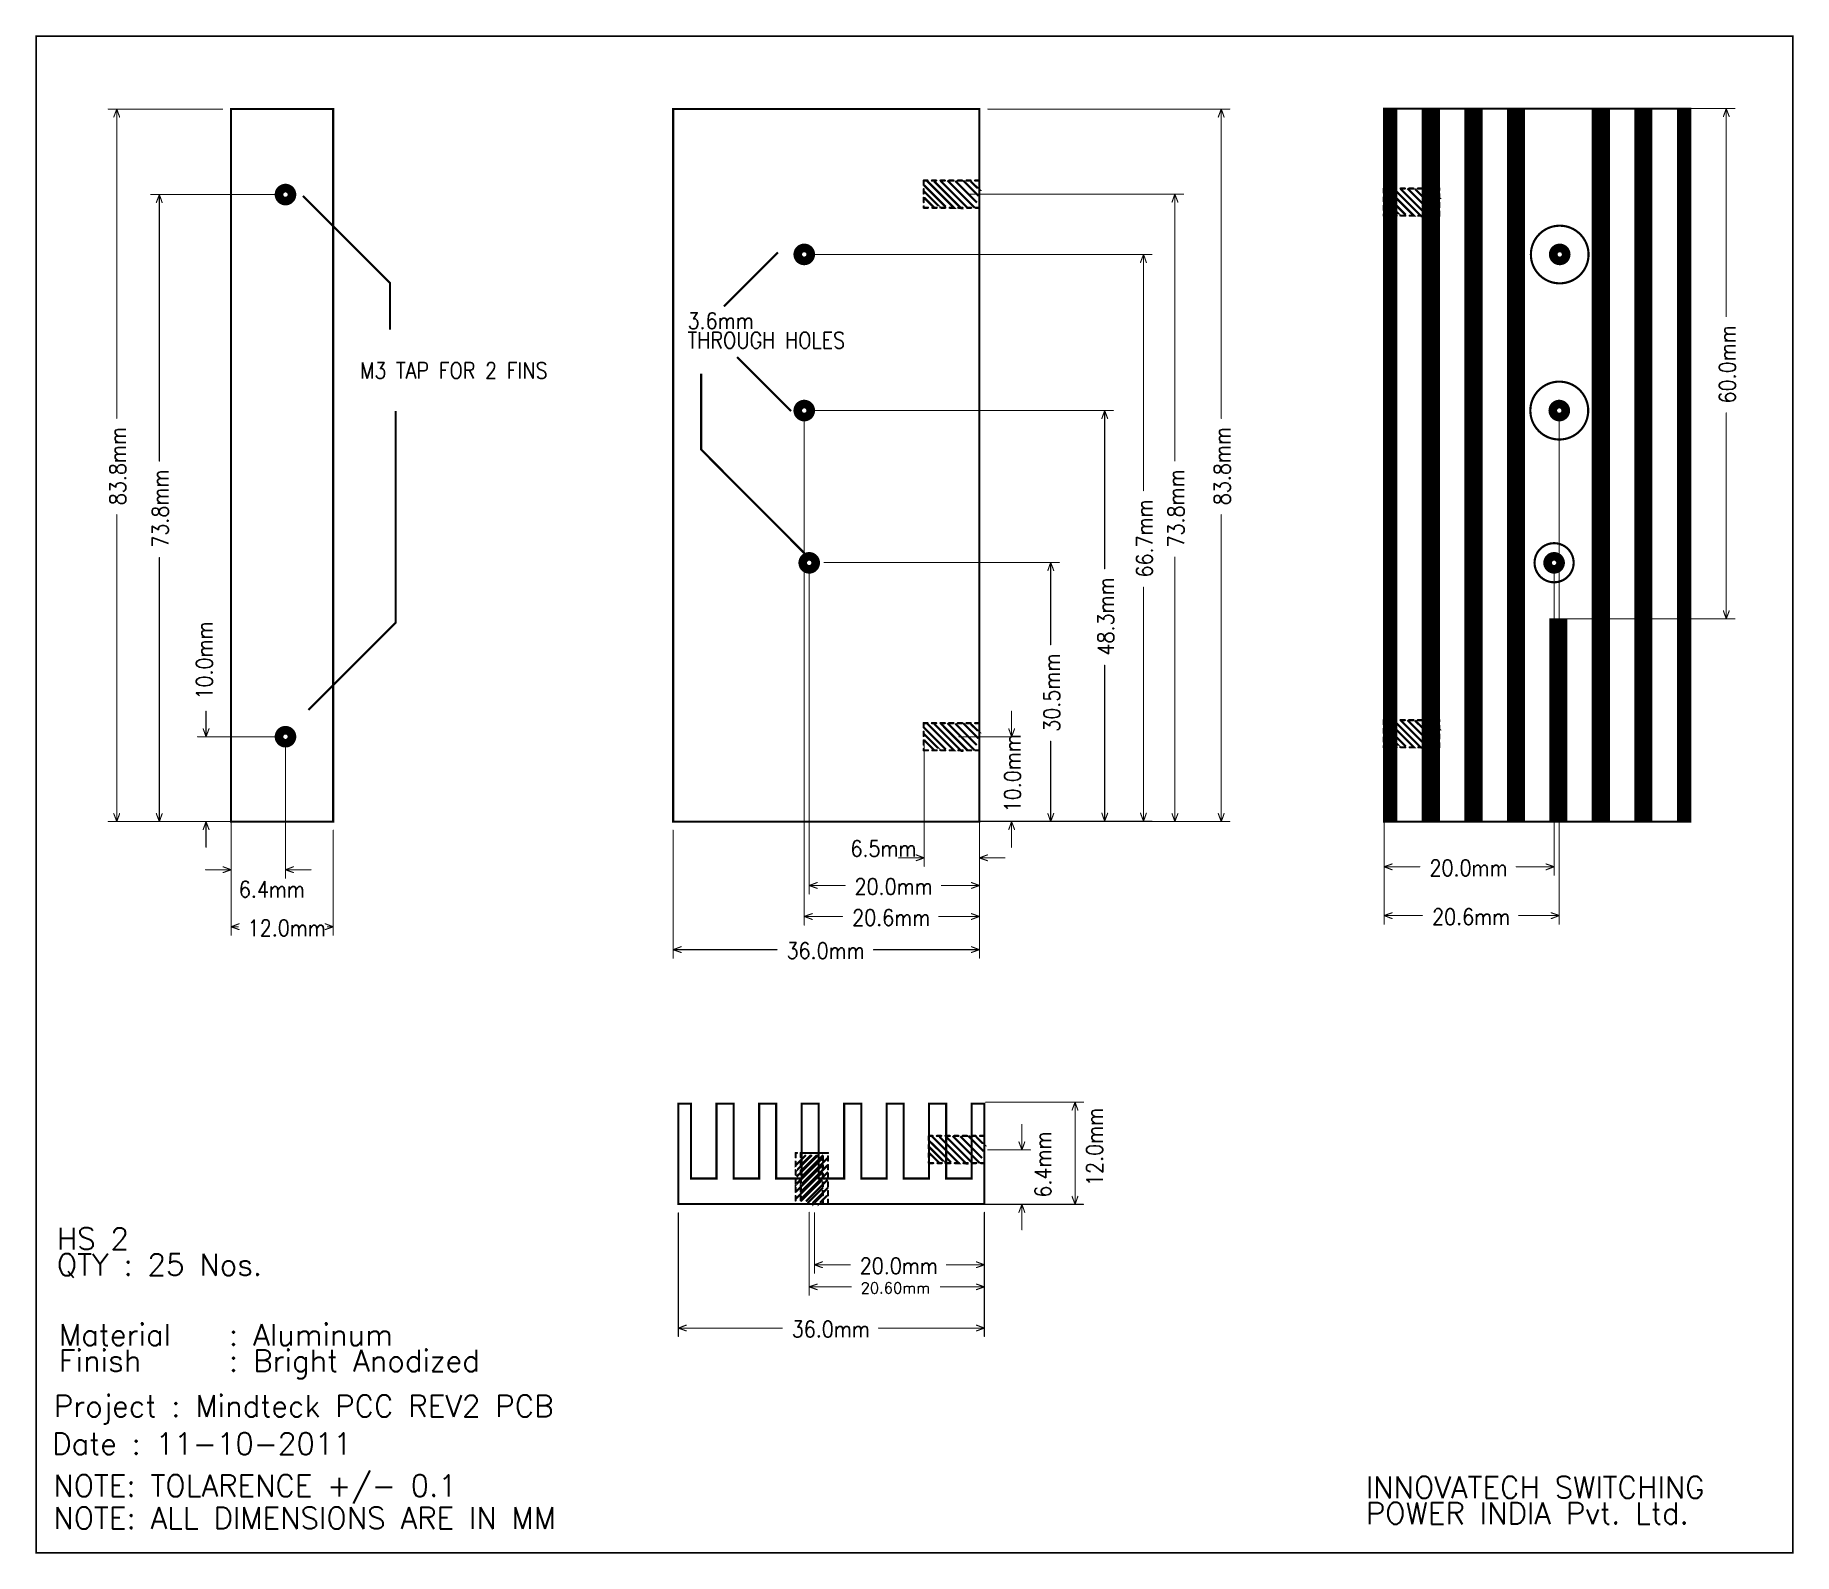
# Model space of a CAD drawing. Extents: x 2.14 to 10.29, y 1.14 to 8.17.
import ezdxf

# ---------------------------------------------------------------- set-up
doc = ezdxf.new("R2010")
doc.units = 0
doc.header["$LTSCALE"] = 25
doc.layers.get('0').update_dxf_attribs({"linetype": 'CONTINUOUS'})
doc.styles.get("Standard").update_dxf_attribs({"font": 'simplex'})

msp = doc.modelspace()

# ---------------------------------------------------------------- texts
at = {"color": 3, "width": 0.866}
for s, p in [('3.6mm', (5.163, 6.809)), ('THROUGH HOLES', (5.163, 6.719)), ('M3 TAP FOR 2 FINS', (3.646, 6.579)), ('6.5mm', (5.917, 4.366)), ('20.0mm', (8.598, 4.276)), ('6.4mm', (3.085, 4.177)), ('20.0mm', (5.936, 4.19)), ('12.0mm', (3.126, 3.998)), ('20.6mm', (5.925, 4.046)), ('20.6mm', (8.61, 4.05)), ('36.0mm', (5.621, 3.893)), ('20.0mm', (5.96, 2.434)), ('36.0mm', (5.645, 2.141))]:
    msp.add_text(s, height=0.075, dxfattribs=at).set_placement(p)
for s, p in [('60.0mm', (10.015, 6.464)), ('83.8mm', (2.562, 5.993)), ('83.8mm', (7.676, 5.993)), ('73.8mm', (2.759, 5.796)), ('73.8mm', (7.462, 5.797)), ('66.7mm', (7.316, 5.658)), ('48.3mm', (7.137, 5.297)), ('10.0mm', (2.963, 5.093)), ('30.5mm', (6.887, 4.944)), ('10.0mm', (6.705, 4.571)), ('12.0mm', (7.085, 2.841)), ('6.4mm', (6.846, 2.787))]:
    msp.add_text(s, height=0.075, rotation=90, dxfattribs=at).set_placement(p)
at = {"color": 3}
for s, height, p in [('HS 2', 0.1, (2.242, 2.547)), ('QTY : 25 Nos.', 0.1, (2.242, 2.427)), ('20.60mm', 0.05, (5.964, 2.344)), ('Material   : Aluminum', 0.1, (2.252, 2.102)), ('Finish     : Bright Anodized', 0.1, (2.252, 1.982)), ('Project : Mindteck PCC REV2 PCB', 0.1, (2.228, 1.772)), ('Date : 11-10-2011', 0.1, (2.22, 1.598)), ('NOTE: TOLARENCE +/- 0.1', 0.1, (2.226, 1.404)), ('INNOVATECH SWITCHING ', 0.1, (8.303, 1.396)), ('NOTE: ALL DIMENSIONS ARE IN MM', 0.1, (2.226, 1.254)), ('POWER INDIA Pvt. Ltd.', 0.1, (8.303, 1.276))]:
    msp.add_text(s, height=height, dxfattribs=at).set_placement(p)

# ---------------------------------------------------------------- blocks, each defined once
blk = doc.blocks.new('DISC')
at = {"color": 0, "const_width": 0.5}
blk.add_lwpolyline([(0, 0.25, 1), (0, -0.25, 1)], format="xyb", close=True, dxfattribs=at)

# ---------------------------------------------------------------- linework, layer by layer
at = {"color": 1, "const_width": 0.008}
msp.add_lwpolyline([(2.146, 1.142), (10.281, 1.142), (10.281, 8.165), (2.146, 8.165), (2.146, 1.142)], dxfattribs=at)
at = {"color": 3}
for points, const_width in [([(3.01, 7.827), (2.48, 7.827)], 0.005), ([(2.52, 7.827), (2.506, 7.79)], 0.005), ([(2.52, 6.395), (2.52, 7.827)], 0.005), ([(2.52, 7.827), (2.533, 7.79)], 0.005), ([(3.049, 4.528), (3.049, 7.827), (3.522, 7.827), (3.522, 4.528), (3.049, 4.528)], 0.01), ([(5.096, 4.528), (5.096, 7.827), (6.514, 7.827), (6.514, 4.528), (5.096, 4.528)], 0.01), ([(6.553, 7.827), (7.673, 7.827)], 0.005), ([(7.634, 7.827), (7.62, 7.79)], 0.005), ([(7.634, 6.395), (7.634, 7.827)], 0.005), ([(7.634, 7.827), (7.647, 7.79)], 0.005), ([(8.388, 4.528), (8.388, 7.829), (9.805, 7.829), (9.805, 4.528), (8.388, 4.528)], 0.01), ([(8.388, 7.829), (8.447, 7.829), (8.447, 4.53), (8.388, 4.53), (8.388, 7.829)], 0.005), ([(8.388, 7.827), (8.447, 7.827)], 0.005), ([(8.388, 7.822), (8.447, 7.822)], 0.005), ([(8.388, 7.817), (8.447, 7.817)], 0.005), ([(8.565, 7.829), (8.644, 7.829), (8.644, 4.53), (8.565, 4.53), (8.565, 7.829)], 0.005), ([(8.565, 7.827), (8.644, 7.827)], 0.005), ([(8.565, 7.822), (8.644, 7.822)], 0.005), ([(8.565, 7.817), (8.644, 7.817)], 0.005), ([(8.762, 7.829), (8.841, 7.829), (8.841, 4.531), (8.762, 4.531), (8.762, 7.829)], 0.005), ([(8.762, 7.824), (8.841, 7.824)], 0.005), ([(8.762, 7.819), (8.841, 7.819)], 0.005), ([(8.959, 7.829), (9.037, 7.829), (9.037, 4.528), (8.959, 4.528), (8.959, 7.829)], 0.005), ([(8.959, 7.825), (9.037, 7.825)], 0.005), ([(8.959, 7.82), (9.037, 7.82)], 0.005), ([(8.959, 7.815), (9.037, 7.815)], 0.005), ([(9.234, 7.829), (10.012, 7.829)], 0.005), ([(9.352, 7.829), (9.431, 7.829), (9.431, 4.53), (9.352, 4.53), (9.352, 7.829)], 0.005), ([(9.352, 7.827), (9.431, 7.827)], 0.005), ([(9.352, 7.822), (9.431, 7.822)], 0.005), ([(9.352, 7.817), (9.431, 7.817)], 0.005), ([(9.549, 7.829), (9.628, 7.829), (9.628, 4.53), (9.549, 4.53), (9.549, 7.829)], 0.005), ([(9.549, 7.827), (9.628, 7.827)], 0.005), ([(9.549, 7.822), (9.628, 7.822)], 0.005), ([(9.549, 7.817), (9.628, 7.817)], 0.005), ([(9.746, 7.829), (9.805, 7.829), (9.805, 4.53), (9.746, 4.53), (9.746, 7.829)], 0.005), ([(9.746, 7.827), (9.805, 7.827)], 0.005), ([(9.746, 7.822), (9.805, 7.822)], 0.005), ([(9.746, 7.817), (9.805, 7.817)], 0.005), ([(9.972, 7.829), (9.959, 7.792)], 0.005), ([(9.972, 6.866), (9.972, 7.829)], 0.005), ([(9.972, 7.829), (9.986, 7.792)], 0.005), ([(8.388, 7.812), (8.447, 7.812)], 0.005), ([(8.388, 7.807), (8.447, 7.807)], 0.005), ([(8.388, 7.802), (8.447, 7.802)], 0.005), ([(8.388, 7.797), (8.447, 7.797)], 0.005), ([(8.388, 7.792), (8.447, 7.792)], 0.005), ([(8.388, 7.787), (8.447, 7.787)], 0.005), ([(8.388, 7.782), (8.447, 7.782)], 0.005), ([(8.388, 7.777), (8.447, 7.777)], 0.005), ([(8.388, 7.772), (8.447, 7.772)], 0.005), ([(8.388, 7.767), (8.447, 7.767)], 0.005), ([(8.388, 7.762), (8.447, 7.762)], 0.005), ([(8.388, 7.757), (8.447, 7.757)], 0.005), ([(8.388, 7.752), (8.447, 7.752)], 0.005), ([(8.388, 7.747), (8.447, 7.747)], 0.005), ([(8.388, 7.742), (8.447, 7.742)], 0.005), ([(8.388, 7.737), (8.447, 7.737)], 0.005), ([(8.565, 7.812), (8.644, 7.812)], 0.005), ([(8.565, 7.807), (8.644, 7.807)], 0.005), ([(8.565, 7.802), (8.644, 7.802)], 0.005), ([(8.565, 7.797), (8.644, 7.797)], 0.005), ([(8.565, 7.792), (8.644, 7.792)], 0.005), ([(8.565, 7.787), (8.644, 7.787)], 0.005), ([(8.565, 7.782), (8.644, 7.782)], 0.005), ([(8.565, 7.777), (8.644, 7.777)], 0.005), ([(8.565, 7.772), (8.644, 7.772)], 0.005), ([(8.565, 7.767), (8.644, 7.767)], 0.005), ([(8.565, 7.762), (8.644, 7.762)], 0.005), ([(8.565, 7.757), (8.644, 7.757)], 0.005), ([(8.565, 7.752), (8.644, 7.752)], 0.005), ([(8.565, 7.747), (8.644, 7.747)], 0.005), ([(8.565, 7.742), (8.644, 7.742)], 0.005), ([(8.565, 7.737), (8.644, 7.737)], 0.005), ([(8.762, 7.814), (8.841, 7.814)], 0.005), ([(8.762, 7.809), (8.841, 7.809)], 0.005), ([(8.762, 7.804), (8.841, 7.804)], 0.005), ([(8.762, 7.799), (8.841, 7.799)], 0.005), ([(8.762, 7.794), (8.841, 7.794)], 0.005), ([(8.762, 7.789), (8.841, 7.789)], 0.005), ([(8.762, 7.784), (8.841, 7.784)], 0.005), ([(8.762, 7.779), (8.841, 7.779)], 0.005), ([(8.762, 7.774), (8.841, 7.774)], 0.005), ([(8.762, 7.769), (8.841, 7.769)], 0.005), ([(8.762, 7.764), (8.841, 7.764)], 0.005), ([(8.762, 7.759), (8.841, 7.759)], 0.005), ([(8.762, 7.754), (8.841, 7.754)], 0.005), ([(8.762, 7.749), (8.841, 7.749)], 0.005), ([(8.762, 7.744), (8.841, 7.744)], 0.005), ([(8.762, 7.739), (8.841, 7.739)], 0.005), ([(8.762, 7.734), (8.841, 7.734)], 0.005), ([(8.959, 7.81), (9.037, 7.81)], 0.005), ([(8.959, 7.805), (9.037, 7.805)], 0.005), ([(8.959, 7.8), (9.037, 7.8)], 0.005), ([(8.959, 7.795), (9.037, 7.795)], 0.005), ([(8.959, 7.79), (9.037, 7.79)], 0.005), ([(8.959, 7.785), (9.037, 7.785)], 0.005), ([(8.959, 7.78), (9.037, 7.78)], 0.005), ([(8.959, 7.775), (9.037, 7.775)], 0.005), ([(8.959, 7.77), (9.037, 7.77)], 0.005), ([(8.959, 7.765), (9.037, 7.765)], 0.005), ([(8.959, 7.76), (9.037, 7.76)], 0.005), ([(8.959, 7.755), (9.037, 7.755)], 0.005), ([(8.959, 7.75), (9.037, 7.75)], 0.005), ([(8.959, 7.745), (9.037, 7.745)], 0.005), ([(8.959, 7.74), (9.037, 7.74)], 0.005), ([(8.959, 7.735), (9.037, 7.735)], 0.005), ([(9.352, 7.812), (9.431, 7.812)], 0.005), ([(9.352, 7.807), (9.431, 7.807)], 0.005), ([(9.352, 7.802), (9.431, 7.802)], 0.005), ([(9.352, 7.797), (9.431, 7.797)], 0.005), ([(9.352, 7.792), (9.431, 7.792)], 0.005), ([(9.352, 7.787), (9.431, 7.787)], 0.005), ([(9.352, 7.782), (9.431, 7.782)], 0.005), ([(9.352, 7.777), (9.431, 7.777)], 0.005), ([(9.352, 7.772), (9.431, 7.772)], 0.005), ([(9.352, 7.767), (9.431, 7.767)], 0.005), ([(9.352, 7.762), (9.431, 7.762)], 0.005), ([(9.352, 7.757), (9.431, 7.757)], 0.005), ([(9.352, 7.752), (9.431, 7.752)], 0.005), ([(9.352, 7.747), (9.431, 7.747)], 0.005), ([(9.352, 7.742), (9.431, 7.742)], 0.005), ([(9.352, 7.737), (9.431, 7.737)], 0.005), ([(9.549, 7.812), (9.628, 7.812)], 0.005), ([(9.549, 7.807), (9.628, 7.807)], 0.005), ([(9.549, 7.802), (9.628, 7.802)], 0.005), ([(9.549, 7.797), (9.628, 7.797)], 0.005), ([(9.549, 7.792), (9.628, 7.792)], 0.005), ([(9.549, 7.787), (9.628, 7.787)], 0.005), ([(9.549, 7.782), (9.628, 7.782)], 0.005), ([(9.549, 7.777), (9.628, 7.777)], 0.005), ([(9.549, 7.772), (9.628, 7.772)], 0.005), ([(9.549, 7.767), (9.628, 7.767)], 0.005), ([(9.549, 7.762), (9.628, 7.762)], 0.005), ([(9.549, 7.757), (9.628, 7.757)], 0.005), ([(9.549, 7.752), (9.628, 7.752)], 0.005), ([(9.549, 7.747), (9.628, 7.747)], 0.005), ([(9.549, 7.742), (9.628, 7.742)], 0.005), ([(9.549, 7.737), (9.628, 7.737)], 0.005), ([(9.746, 7.812), (9.805, 7.812)], 0.005), ([(9.746, 7.807), (9.805, 7.807)], 0.005), ([(9.746, 7.802), (9.805, 7.802)], 0.005), ([(9.746, 7.797), (9.805, 7.797)], 0.005), ([(9.746, 7.792), (9.805, 7.792)], 0.005), ([(9.746, 7.787), (9.805, 7.787)], 0.005), ([(9.746, 7.782), (9.805, 7.782)], 0.005), ([(9.746, 7.777), (9.805, 7.777)], 0.005), ([(9.746, 7.772), (9.805, 7.772)], 0.005), ([(9.746, 7.767), (9.805, 7.767)], 0.005), ([(9.746, 7.762), (9.805, 7.762)], 0.005), ([(9.746, 7.757), (9.805, 7.757)], 0.005), ([(9.746, 7.752), (9.805, 7.752)], 0.005), ([(9.746, 7.747), (9.805, 7.747)], 0.005), ([(9.746, 7.742), (9.805, 7.742)], 0.005), ([(9.746, 7.737), (9.805, 7.737)], 0.005), ([(8.388, 7.732), (8.447, 7.732)], 0.005), ([(8.388, 7.727), (8.447, 7.727)], 0.005), ([(8.388, 7.722), (8.447, 7.722)], 0.005), ([(8.388, 7.717), (8.447, 7.717)], 0.005), ([(8.388, 7.712), (8.447, 7.712)], 0.005), ([(8.388, 7.707), (8.447, 7.707)], 0.005), ([(8.388, 7.702), (8.447, 7.702)], 0.005), ([(8.388, 7.697), (8.447, 7.697)], 0.005), ([(8.388, 7.692), (8.447, 7.692)], 0.005), ([(8.388, 7.687), (8.447, 7.687)], 0.005), ([(8.388, 7.682), (8.447, 7.682)], 0.005), ([(8.388, 7.677), (8.447, 7.677)], 0.005), ([(8.388, 7.672), (8.447, 7.672)], 0.005), ([(8.388, 7.667), (8.447, 7.667)], 0.005), ([(8.388, 7.662), (8.447, 7.662)], 0.005), ([(8.388, 7.657), (8.447, 7.657)], 0.005), ([(8.388, 7.652), (8.447, 7.652)], 0.005), ([(8.565, 7.732), (8.644, 7.732)], 0.005), ([(8.565, 7.727), (8.644, 7.727)], 0.005), ([(8.565, 7.722), (8.644, 7.722)], 0.005), ([(8.565, 7.717), (8.644, 7.717)], 0.005), ([(8.565, 7.712), (8.644, 7.712)], 0.005), ([(8.565, 7.707), (8.644, 7.707)], 0.005), ([(8.565, 7.702), (8.644, 7.702)], 0.005), ([(8.565, 7.697), (8.644, 7.697)], 0.005), ([(8.565, 7.692), (8.644, 7.692)], 0.005), ([(8.565, 7.687), (8.644, 7.687)], 0.005), ([(8.565, 7.682), (8.644, 7.682)], 0.005), ([(8.565, 7.677), (8.644, 7.677)], 0.005), ([(8.565, 7.672), (8.644, 7.672)], 0.005), ([(8.565, 7.667), (8.644, 7.667)], 0.005), ([(8.565, 7.662), (8.644, 7.662)], 0.005), ([(8.565, 7.657), (8.644, 7.657)], 0.005), ([(8.565, 7.652), (8.644, 7.652)], 0.005), ([(8.762, 7.729), (8.841, 7.729)], 0.005), ([(8.762, 7.724), (8.841, 7.724)], 0.005), ([(8.762, 7.719), (8.841, 7.719)], 0.005), ([(8.762, 7.714), (8.841, 7.714)], 0.005), ([(8.762, 7.709), (8.841, 7.709)], 0.005), ([(8.762, 7.704), (8.841, 7.704)], 0.005), ([(8.762, 7.699), (8.841, 7.699)], 0.005), ([(8.762, 7.694), (8.841, 7.694)], 0.005), ([(8.762, 7.689), (8.841, 7.689)], 0.005), ([(8.762, 7.684), (8.841, 7.684)], 0.005), ([(8.762, 7.679), (8.841, 7.679)], 0.005), ([(8.762, 7.674), (8.841, 7.674)], 0.005), ([(8.762, 7.669), (8.841, 7.669)], 0.005), ([(8.762, 7.664), (8.841, 7.664)], 0.005), ([(8.762, 7.659), (8.841, 7.659)], 0.005), ([(8.762, 7.654), (8.841, 7.654)], 0.005), ([(8.959, 7.73), (9.037, 7.73)], 0.005), ([(8.959, 7.725), (9.037, 7.725)], 0.005), ([(8.959, 7.72), (9.037, 7.72)], 0.005), ([(8.959, 7.715), (9.037, 7.715)], 0.005), ([(8.959, 7.71), (9.037, 7.71)], 0.005), ([(8.959, 7.705), (9.037, 7.705)], 0.005), ([(8.959, 7.7), (9.037, 7.7)], 0.005), ([(8.959, 7.695), (9.037, 7.695)], 0.005), ([(8.959, 7.69), (9.037, 7.69)], 0.005), ([(8.959, 7.685), (9.037, 7.685)], 0.005), ([(8.959, 7.68), (9.037, 7.68)], 0.005), ([(8.959, 7.675), (9.037, 7.675)], 0.005), ([(8.959, 7.67), (9.037, 7.67)], 0.005), ([(8.959, 7.665), (9.037, 7.665)], 0.005), ([(8.959, 7.66), (9.037, 7.66)], 0.005), ([(8.959, 7.655), (9.037, 7.655)], 0.005), ([(9.352, 7.732), (9.431, 7.732)], 0.005), ([(9.352, 7.727), (9.431, 7.727)], 0.005), ([(9.352, 7.722), (9.431, 7.722)], 0.005), ([(9.352, 7.717), (9.431, 7.717)], 0.005), ([(9.352, 7.712), (9.431, 7.712)], 0.005), ([(9.352, 7.707), (9.431, 7.707)], 0.005), ([(9.352, 7.702), (9.431, 7.702)], 0.005), ([(9.352, 7.697), (9.431, 7.697)], 0.005), ([(9.352, 7.692), (9.431, 7.692)], 0.005), ([(9.352, 7.687), (9.431, 7.687)], 0.005), ([(9.352, 7.682), (9.431, 7.682)], 0.005), ([(9.352, 7.677), (9.431, 7.677)], 0.005), ([(9.352, 7.672), (9.431, 7.672)], 0.005), ([(9.352, 7.667), (9.431, 7.667)], 0.005), ([(9.352, 7.662), (9.431, 7.662)], 0.005), ([(9.352, 7.657), (9.431, 7.657)], 0.005), ([(9.352, 7.652), (9.431, 7.652)], 0.005), ([(9.549, 7.732), (9.628, 7.732)], 0.005), ([(9.549, 7.727), (9.628, 7.727)], 0.005), ([(9.549, 7.722), (9.628, 7.722)], 0.005), ([(9.549, 7.717), (9.628, 7.717)], 0.005), ([(9.549, 7.712), (9.628, 7.712)], 0.005), ([(9.549, 7.707), (9.628, 7.707)], 0.005), ([(9.549, 7.702), (9.628, 7.702)], 0.005), ([(9.549, 7.697), (9.628, 7.697)], 0.005), ([(9.549, 7.692), (9.628, 7.692)], 0.005), ([(9.549, 7.687), (9.628, 7.687)], 0.005), ([(9.549, 7.682), (9.628, 7.682)], 0.005), ([(9.549, 7.677), (9.628, 7.677)], 0.005), ([(9.549, 7.672), (9.628, 7.672)], 0.005), ([(9.549, 7.667), (9.628, 7.667)], 0.005), ([(9.549, 7.662), (9.628, 7.662)], 0.005), ([(9.549, 7.657), (9.628, 7.657)], 0.005), ([(9.549, 7.652), (9.628, 7.652)], 0.005), ([(9.746, 7.732), (9.805, 7.732)], 0.005), ([(9.746, 7.727), (9.805, 7.727)], 0.005), ([(9.746, 7.722), (9.805, 7.722)], 0.005), ([(9.746, 7.717), (9.805, 7.717)], 0.005), ([(9.746, 7.712), (9.805, 7.712)], 0.005), ([(9.746, 7.707), (9.805, 7.707)], 0.005), ([(9.746, 7.702), (9.805, 7.702)], 0.005), ([(9.746, 7.697), (9.805, 7.697)], 0.005), ([(9.746, 7.692), (9.805, 7.692)], 0.005), ([(9.746, 7.687), (9.805, 7.687)], 0.005), ([(9.746, 7.682), (9.805, 7.682)], 0.005), ([(9.746, 7.677), (9.805, 7.677)], 0.005), ([(9.746, 7.672), (9.805, 7.672)], 0.005), ([(9.746, 7.667), (9.805, 7.667)], 0.005), ([(9.746, 7.662), (9.805, 7.662)], 0.005), ([(9.746, 7.657), (9.805, 7.657)], 0.005), ([(9.746, 7.652), (9.805, 7.652)], 0.005), ([(8.388, 7.647), (8.447, 7.647)], 0.005), ([(8.388, 7.642), (8.447, 7.642)], 0.005), ([(8.388, 7.637), (8.447, 7.637)], 0.005), ([(8.388, 7.632), (8.447, 7.632)], 0.005), ([(8.388, 7.627), (8.447, 7.627)], 0.005), ([(8.388, 7.622), (8.447, 7.622)], 0.005), ([(8.388, 7.617), (8.447, 7.617)], 0.005), ([(8.388, 7.612), (8.447, 7.612)], 0.005), ([(8.388, 7.607), (8.447, 7.607)], 0.005), ([(8.388, 7.602), (8.447, 7.602)], 0.005), ([(8.388, 7.597), (8.447, 7.597)], 0.005), ([(8.388, 7.592), (8.447, 7.592)], 0.005), ([(8.388, 7.587), (8.447, 7.587)], 0.005), ([(8.388, 7.582), (8.447, 7.582)], 0.005), ([(8.388, 7.577), (8.447, 7.577)], 0.005), ([(8.388, 7.572), (8.447, 7.572)], 0.005), ([(8.565, 7.647), (8.644, 7.647)], 0.005), ([(8.565, 7.642), (8.644, 7.642)], 0.005), ([(8.565, 7.637), (8.644, 7.637)], 0.005), ([(8.565, 7.632), (8.644, 7.632)], 0.005), ([(8.565, 7.627), (8.644, 7.627)], 0.005), ([(8.565, 7.622), (8.644, 7.622)], 0.005), ([(8.565, 7.617), (8.644, 7.617)], 0.005), ([(8.565, 7.612), (8.644, 7.612)], 0.005), ([(8.565, 7.607), (8.644, 7.607)], 0.005), ([(8.565, 7.602), (8.644, 7.602)], 0.005), ([(8.565, 7.597), (8.644, 7.597)], 0.005), ([(8.565, 7.592), (8.644, 7.592)], 0.005), ([(8.565, 7.587), (8.644, 7.587)], 0.005), ([(8.565, 7.582), (8.644, 7.582)], 0.005), ([(8.565, 7.577), (8.644, 7.577)], 0.005), ([(8.565, 7.572), (8.644, 7.572)], 0.005), ([(8.762, 7.649), (8.841, 7.649)], 0.005), ([(8.762, 7.644), (8.841, 7.644)], 0.005), ([(8.762, 7.639), (8.841, 7.639)], 0.005), ([(8.762, 7.634), (8.841, 7.634)], 0.005), ([(8.762, 7.629), (8.841, 7.629)], 0.005), ([(8.762, 7.624), (8.841, 7.624)], 0.005), ([(8.762, 7.619), (8.841, 7.619)], 0.005), ([(8.762, 7.614), (8.841, 7.614)], 0.005), ([(8.762, 7.609), (8.841, 7.609)], 0.005), ([(8.762, 7.604), (8.841, 7.604)], 0.005), ([(8.762, 7.599), (8.841, 7.599)], 0.005), ([(8.762, 7.594), (8.841, 7.594)], 0.005), ([(8.762, 7.589), (8.841, 7.589)], 0.005), ([(8.762, 7.584), (8.841, 7.584)], 0.005), ([(8.762, 7.579), (8.841, 7.579)], 0.005), ([(8.762, 7.574), (8.841, 7.574)], 0.005), ([(8.959, 7.65), (9.037, 7.65)], 0.005), ([(8.959, 7.645), (9.037, 7.645)], 0.005), ([(8.959, 7.64), (9.037, 7.64)], 0.005), ([(8.959, 7.635), (9.037, 7.635)], 0.005), ([(8.959, 7.63), (9.037, 7.63)], 0.005), ([(8.959, 7.625), (9.037, 7.625)], 0.005), ([(8.959, 7.62), (9.037, 7.62)], 0.005), ([(8.959, 7.615), (9.037, 7.615)], 0.005), ([(8.959, 7.61), (9.037, 7.61)], 0.005), ([(8.959, 7.605), (9.037, 7.605)], 0.005), ([(8.959, 7.6), (9.037, 7.6)], 0.005), ([(8.959, 7.595), (9.037, 7.595)], 0.005), ([(8.959, 7.59), (9.037, 7.59)], 0.005), ([(8.959, 7.585), (9.037, 7.585)], 0.005), ([(8.959, 7.58), (9.037, 7.58)], 0.005), ([(8.959, 7.575), (9.037, 7.575)], 0.005), ([(9.352, 7.647), (9.431, 7.647)], 0.005), ([(9.352, 7.642), (9.431, 7.642)], 0.005), ([(9.352, 7.637), (9.431, 7.637)], 0.005), ([(9.352, 7.632), (9.431, 7.632)], 0.005), ([(9.352, 7.627), (9.431, 7.627)], 0.005), ([(9.352, 7.622), (9.431, 7.622)], 0.005), ([(9.352, 7.617), (9.431, 7.617)], 0.005), ([(9.352, 7.612), (9.431, 7.612)], 0.005), ([(9.352, 7.607), (9.431, 7.607)], 0.005), ([(9.352, 7.602), (9.431, 7.602)], 0.005), ([(9.352, 7.597), (9.431, 7.597)], 0.005), ([(9.352, 7.592), (9.431, 7.592)], 0.005), ([(9.352, 7.587), (9.431, 7.587)], 0.005), ([(9.352, 7.582), (9.431, 7.582)], 0.005), ([(9.352, 7.577), (9.431, 7.577)], 0.005), ([(9.352, 7.572), (9.431, 7.572)], 0.005), ([(9.549, 7.647), (9.628, 7.647)], 0.005), ([(9.549, 7.642), (9.628, 7.642)], 0.005), ([(9.549, 7.637), (9.628, 7.637)], 0.005), ([(9.549, 7.632), (9.628, 7.632)], 0.005), ([(9.549, 7.627), (9.628, 7.627)], 0.005), ([(9.549, 7.622), (9.628, 7.622)], 0.005), ([(9.549, 7.617), (9.628, 7.617)], 0.005), ([(9.549, 7.612), (9.628, 7.612)], 0.005), ([(9.549, 7.607), (9.628, 7.607)], 0.005), ([(9.549, 7.602), (9.628, 7.602)], 0.005), ([(9.549, 7.597), (9.628, 7.597)], 0.005), ([(9.549, 7.592), (9.628, 7.592)], 0.005), ([(9.549, 7.587), (9.628, 7.587)], 0.005), ([(9.549, 7.582), (9.628, 7.582)], 0.005), ([(9.549, 7.577), (9.628, 7.577)], 0.005), ([(9.549, 7.572), (9.628, 7.572)], 0.005), ([(9.746, 7.647), (9.805, 7.647)], 0.005), ([(9.746, 7.642), (9.805, 7.642)], 0.005), ([(9.746, 7.637), (9.805, 7.637)], 0.005), ([(9.746, 7.632), (9.805, 7.632)], 0.005), ([(9.746, 7.627), (9.805, 7.627)], 0.005), ([(9.746, 7.622), (9.805, 7.622)], 0.005), ([(9.746, 7.617), (9.805, 7.617)], 0.005), ([(9.746, 7.612), (9.805, 7.612)], 0.005), ([(9.746, 7.607), (9.805, 7.607)], 0.005), ([(9.746, 7.602), (9.805, 7.602)], 0.005), ([(9.746, 7.597), (9.805, 7.597)], 0.005), ([(9.746, 7.592), (9.805, 7.592)], 0.005), ([(9.746, 7.587), (9.805, 7.587)], 0.005), ([(9.746, 7.582), (9.805, 7.582)], 0.005), ([(9.746, 7.577), (9.805, 7.577)], 0.005), ([(9.746, 7.572), (9.805, 7.572)], 0.005), ([(6.274, 7.496), (6.256, 7.496)], 0.01), ([(6.256, 7.496), (6.256, 7.476)], 0.01), ([(6.272, 7.494), (6.396, 7.37), (6.394, 7.37)], 0.01), ([(6.314, 7.496), (6.294, 7.496)], 0.01), ([(6.305, 7.492), (6.429, 7.368), (6.427, 7.368)], 0.01), ([(6.354, 7.496), (6.334, 7.496)], 0.01), ([(6.335, 7.494), (6.459, 7.37)], 0.01), ([(6.366, 7.496), (6.492, 7.37)], 0.01), ([(6.394, 7.496), (6.374, 7.496)], 0.01), ([(6.402, 7.494), (6.502, 7.394)], 0.01), ([(6.434, 7.496), (6.414, 7.496)], 0.01), ([(6.439, 7.496), (6.51, 7.425)], 0.01), ([(6.474, 7.496), (6.454, 7.496)], 0.01), ([(6.474, 7.492), (6.514, 7.453), (6.512, 7.453)], 0.01), ([(6.514, 7.496), (6.494, 7.496)], 0.01), ([(6.514, 7.49), (6.514, 7.496)], 0.01), ([(8.388, 7.567), (8.447, 7.567)], 0.005), ([(8.388, 7.562), (8.447, 7.562)], 0.005), ([(8.388, 7.557), (8.447, 7.557)], 0.005), ([(8.388, 7.552), (8.447, 7.552)], 0.005), ([(8.388, 7.547), (8.447, 7.547)], 0.005), ([(8.388, 7.542), (8.447, 7.542)], 0.005), ([(8.388, 7.537), (8.447, 7.537)], 0.005), ([(8.388, 7.532), (8.447, 7.532)], 0.005), ([(8.388, 7.527), (8.447, 7.527)], 0.005), ([(8.388, 7.522), (8.447, 7.522)], 0.005), ([(8.388, 7.517), (8.447, 7.517)], 0.005), ([(8.388, 7.512), (8.447, 7.512)], 0.005), ([(8.388, 7.507), (8.447, 7.507)], 0.005), ([(8.388, 7.502), (8.447, 7.502)], 0.005), ([(8.388, 7.497), (8.447, 7.497)], 0.005), ([(8.388, 7.492), (8.447, 7.492)], 0.005), ([(8.565, 7.567), (8.644, 7.567)], 0.005), ([(8.565, 7.562), (8.644, 7.562)], 0.005), ([(8.565, 7.557), (8.644, 7.557)], 0.005), ([(8.565, 7.552), (8.644, 7.552)], 0.005), ([(8.565, 7.547), (8.644, 7.547)], 0.005), ([(8.565, 7.542), (8.644, 7.542)], 0.005), ([(8.565, 7.537), (8.644, 7.537)], 0.005), ([(8.565, 7.532), (8.644, 7.532)], 0.005), ([(8.565, 7.527), (8.644, 7.527)], 0.005), ([(8.565, 7.522), (8.644, 7.522)], 0.005), ([(8.565, 7.517), (8.644, 7.517)], 0.005), ([(8.565, 7.512), (8.644, 7.512)], 0.005), ([(8.565, 7.507), (8.644, 7.507)], 0.005), ([(8.565, 7.502), (8.644, 7.502)], 0.005), ([(8.565, 7.497), (8.644, 7.497)], 0.005), ([(8.565, 7.492), (8.644, 7.492)], 0.005), ([(8.762, 7.569), (8.841, 7.569)], 0.005), ([(8.762, 7.564), (8.841, 7.564)], 0.005), ([(8.762, 7.559), (8.841, 7.559)], 0.005), ([(8.762, 7.554), (8.841, 7.554)], 0.005), ([(8.762, 7.549), (8.841, 7.549)], 0.005), ([(8.762, 7.544), (8.841, 7.544)], 0.005), ([(8.762, 7.539), (8.841, 7.539)], 0.005), ([(8.762, 7.534), (8.841, 7.534)], 0.005), ([(8.762, 7.529), (8.841, 7.529)], 0.005), ([(8.762, 7.524), (8.841, 7.524)], 0.005), ([(8.762, 7.519), (8.841, 7.519)], 0.005), ([(8.762, 7.514), (8.841, 7.514)], 0.005), ([(8.762, 7.509), (8.841, 7.509)], 0.005), ([(8.762, 7.504), (8.841, 7.504)], 0.005), ([(8.762, 7.499), (8.841, 7.499)], 0.005), ([(8.762, 7.494), (8.841, 7.494)], 0.005), ([(8.959, 7.57), (9.037, 7.57)], 0.005), ([(8.959, 7.565), (9.037, 7.565)], 0.005), ([(8.959, 7.56), (9.037, 7.56)], 0.005), ([(8.959, 7.555), (9.037, 7.555)], 0.005), ([(8.959, 7.55), (9.037, 7.55)], 0.005), ([(8.959, 7.545), (9.037, 7.545)], 0.005), ([(8.959, 7.54), (9.037, 7.54)], 0.005), ([(8.959, 7.535), (9.037, 7.535)], 0.005), ([(8.959, 7.53), (9.037, 7.53)], 0.005), ([(8.959, 7.525), (9.037, 7.525)], 0.005), ([(8.959, 7.52), (9.037, 7.52)], 0.005), ([(8.959, 7.515), (9.037, 7.515)], 0.005), ([(8.959, 7.51), (9.037, 7.51)], 0.005), ([(8.959, 7.505), (9.037, 7.505)], 0.005), ([(8.959, 7.5), (9.037, 7.5)], 0.005), ([(8.959, 7.495), (9.037, 7.495)], 0.005), ([(8.959, 7.49), (9.037, 7.49)], 0.005), ([(9.352, 7.567), (9.431, 7.567)], 0.005), ([(9.352, 7.562), (9.431, 7.562)], 0.005), ([(9.352, 7.557), (9.431, 7.557)], 0.005), ([(9.352, 7.552), (9.431, 7.552)], 0.005), ([(9.352, 7.547), (9.431, 7.547)], 0.005), ([(9.352, 7.542), (9.431, 7.542)], 0.005), ([(9.352, 7.537), (9.431, 7.537)], 0.005), ([(9.352, 7.532), (9.431, 7.532)], 0.005), ([(9.352, 7.527), (9.431, 7.527)], 0.005), ([(9.352, 7.522), (9.431, 7.522)], 0.005), ([(9.352, 7.517), (9.431, 7.517)], 0.005), ([(9.352, 7.512), (9.431, 7.512)], 0.005), ([(9.352, 7.507), (9.431, 7.507)], 0.005), ([(9.352, 7.502), (9.431, 7.502)], 0.005), ([(9.352, 7.497), (9.431, 7.497)], 0.005), ([(9.352, 7.492), (9.431, 7.492)], 0.005), ([(9.549, 7.567), (9.628, 7.567)], 0.005), ([(9.549, 7.562), (9.628, 7.562)], 0.005), ([(9.549, 7.557), (9.628, 7.557)], 0.005), ([(9.549, 7.552), (9.628, 7.552)], 0.005), ([(9.549, 7.547), (9.628, 7.547)], 0.005), ([(9.549, 7.542), (9.628, 7.542)], 0.005), ([(9.549, 7.537), (9.628, 7.537)], 0.005), ([(9.549, 7.532), (9.628, 7.532)], 0.005), ([(9.549, 7.527), (9.628, 7.527)], 0.005), ([(9.549, 7.522), (9.628, 7.522)], 0.005), ([(9.549, 7.517), (9.628, 7.517)], 0.005), ([(9.549, 7.512), (9.628, 7.512)], 0.005), ([(9.549, 7.507), (9.628, 7.507)], 0.005), ([(9.549, 7.502), (9.628, 7.502)], 0.005), ([(9.549, 7.497), (9.628, 7.497)], 0.005), ([(9.549, 7.492), (9.628, 7.492)], 0.005), ([(9.746, 7.567), (9.805, 7.567)], 0.005), ([(9.746, 7.562), (9.805, 7.562)], 0.005), ([(9.746, 7.557), (9.805, 7.557)], 0.005), ([(9.746, 7.552), (9.805, 7.552)], 0.005), ([(9.746, 7.547), (9.805, 7.547)], 0.005), ([(9.746, 7.542), (9.805, 7.542)], 0.005), ([(9.746, 7.537), (9.805, 7.537)], 0.005), ([(9.746, 7.532), (9.805, 7.532)], 0.005), ([(9.746, 7.527), (9.805, 7.527)], 0.005), ([(9.746, 7.522), (9.805, 7.522)], 0.005), ([(9.746, 7.517), (9.805, 7.517)], 0.005), ([(9.746, 7.512), (9.805, 7.512)], 0.005), ([(9.746, 7.507), (9.805, 7.507)], 0.005), ([(9.746, 7.502), (9.805, 7.502)], 0.005), ([(9.746, 7.497), (9.805, 7.497)], 0.005), ([(9.746, 7.492), (9.805, 7.492)], 0.005), ([(3.26, 7.431), (2.677, 7.431)], 0.005), ([(2.717, 7.431), (2.703, 7.394)], 0.005), ([(2.717, 6.197), (2.717, 7.431)], 0.005), ([(2.717, 7.431), (2.73, 7.394)], 0.005), ([(3.785, 6.805), (3.785, 7.022), (3.382, 7.425)], 0.01), ([(6.256, 7.456), (6.256, 7.436)], 0.01), ([(6.256, 7.416), (6.256, 7.396)], 0.01), ([(6.258, 7.474), (6.358, 7.374)], 0.01), ([(6.258, 7.445), (6.331, 7.372), (6.329, 7.372)], 0.01), ([(6.258, 7.417), (6.305, 7.37), (6.303, 7.37)], 0.01), ([(6.469, 7.433), (7.459, 7.433)], 0.005), ([(6.514, 7.45), (6.514, 7.47)], 0.01), ([(6.514, 7.41), (6.514, 7.43)], 0.01), ([(7.419, 7.433), (7.406, 7.396)], 0.005), ([(7.419, 6.198), (7.419, 7.433)], 0.005), ([(7.419, 7.433), (7.433, 7.396)], 0.005), ([(8.404, 7.459), (8.386, 7.459)], 0.01), ([(8.386, 7.459), (8.386, 7.439)], 0.01), ([(8.386, 7.419), (8.386, 7.399)], 0.01), ([(8.388, 7.437), (8.488, 7.337)], 0.01), ([(8.388, 7.407), (8.461, 7.335), (8.459, 7.335)], 0.01), ([(8.388, 7.487), (8.447, 7.487)], 0.005), ([(8.388, 7.482), (8.447, 7.482)], 0.005), ([(8.388, 7.477), (8.447, 7.477)], 0.005), ([(8.388, 7.472), (8.447, 7.472)], 0.005), ([(8.388, 7.467), (8.447, 7.467)], 0.005), ([(8.388, 7.462), (8.447, 7.462)], 0.005), ([(8.388, 7.457), (8.447, 7.457)], 0.005), ([(8.388, 7.452), (8.447, 7.452)], 0.005), ([(8.388, 7.447), (8.447, 7.447)], 0.005), ([(8.388, 7.442), (8.447, 7.442)], 0.005), ([(8.388, 7.437), (8.447, 7.437)], 0.005), ([(8.388, 7.432), (8.447, 7.432)], 0.005), ([(8.388, 7.427), (8.447, 7.427)], 0.005), ([(8.388, 7.422), (8.447, 7.422)], 0.005), ([(8.388, 7.417), (8.447, 7.417)], 0.005), ([(8.388, 7.412), (8.447, 7.412)], 0.005), ([(8.402, 7.457), (8.526, 7.333), (8.524, 7.333)], 0.01), ([(8.444, 7.459), (8.424, 7.459)], 0.01), ([(8.435, 7.455), (8.559, 7.331), (8.557, 7.331)], 0.01), ([(8.484, 7.459), (8.464, 7.459)], 0.01), ([(8.465, 7.457), (8.589, 7.333)], 0.01), ([(8.496, 7.459), (8.622, 7.333)], 0.01), ([(8.524, 7.459), (8.504, 7.459)], 0.01), ([(8.531, 7.457), (8.632, 7.356)], 0.01), ([(8.564, 7.459), (8.544, 7.459)], 0.01), ([(8.565, 7.487), (8.644, 7.487)], 0.005), ([(8.565, 7.482), (8.644, 7.482)], 0.005), ([(8.565, 7.477), (8.644, 7.477)], 0.005), ([(8.565, 7.472), (8.644, 7.472)], 0.005), ([(8.565, 7.467), (8.644, 7.467)], 0.005), ([(8.565, 7.462), (8.644, 7.462)], 0.005), ([(8.565, 7.457), (8.644, 7.457)], 0.005), ([(8.565, 7.452), (8.644, 7.452)], 0.005), ([(8.565, 7.447), (8.644, 7.447)], 0.005), ([(8.565, 7.442), (8.644, 7.442)], 0.005), ([(8.565, 7.437), (8.644, 7.437)], 0.005), ([(8.565, 7.432), (8.644, 7.432)], 0.005), ([(8.565, 7.427), (8.644, 7.427)], 0.005), ([(8.565, 7.422), (8.644, 7.422)], 0.005), ([(8.565, 7.417), (8.644, 7.417)], 0.005), ([(8.565, 7.412), (8.644, 7.412)], 0.005), ([(8.569, 7.459), (8.64, 7.388)], 0.01), ([(8.604, 7.459), (8.584, 7.459)], 0.01), ([(8.604, 7.455), (8.644, 7.415), (8.642, 7.415)], 0.01), ([(8.644, 7.459), (8.624, 7.459)], 0.01), ([(8.644, 7.453), (8.644, 7.459)], 0.01), ([(8.644, 7.413), (8.644, 7.433)], 0.01), ([(8.762, 7.489), (8.841, 7.489)], 0.005), ([(8.762, 7.484), (8.841, 7.484)], 0.005), ([(8.762, 7.479), (8.841, 7.479)], 0.005), ([(8.762, 7.474), (8.841, 7.474)], 0.005), ([(8.762, 7.469), (8.841, 7.469)], 0.005), ([(8.762, 7.464), (8.841, 7.464)], 0.005), ([(8.762, 7.459), (8.841, 7.459)], 0.005), ([(8.762, 7.454), (8.841, 7.454)], 0.005), ([(8.762, 7.449), (8.841, 7.449)], 0.005), ([(8.762, 7.444), (8.841, 7.444)], 0.005), ([(8.762, 7.439), (8.841, 7.439)], 0.005), ([(8.762, 7.434), (8.841, 7.434)], 0.005), ([(8.762, 7.429), (8.841, 7.429)], 0.005), ([(8.762, 7.424), (8.841, 7.424)], 0.005), ([(8.762, 7.419), (8.841, 7.419)], 0.005), ([(8.762, 7.414), (8.841, 7.414)], 0.005), ([(8.762, 7.409), (8.841, 7.409)], 0.005), ([(8.959, 7.485), (9.037, 7.485)], 0.005), ([(8.959, 7.48), (9.037, 7.48)], 0.005), ([(8.959, 7.475), (9.037, 7.475)], 0.005), ([(8.959, 7.47), (9.037, 7.47)], 0.005), ([(8.959, 7.465), (9.037, 7.465)], 0.005), ([(8.959, 7.46), (9.037, 7.46)], 0.005), ([(8.959, 7.455), (9.037, 7.455)], 0.005), ([(8.959, 7.45), (9.037, 7.45)], 0.005), ([(8.959, 7.445), (9.037, 7.445)], 0.005), ([(8.959, 7.44), (9.037, 7.44)], 0.005), ([(8.959, 7.435), (9.037, 7.435)], 0.005), ([(8.959, 7.43), (9.037, 7.43)], 0.005), ([(8.959, 7.425), (9.037, 7.425)], 0.005), ([(8.959, 7.42), (9.037, 7.42)], 0.005), ([(8.959, 7.415), (9.037, 7.415)], 0.005), ([(8.959, 7.41), (9.037, 7.41)], 0.005), ([(9.352, 7.487), (9.431, 7.487)], 0.005), ([(9.352, 7.482), (9.431, 7.482)], 0.005), ([(9.352, 7.477), (9.431, 7.477)], 0.005), ([(9.352, 7.472), (9.431, 7.472)], 0.005), ([(9.352, 7.467), (9.431, 7.467)], 0.005), ([(9.352, 7.462), (9.431, 7.462)], 0.005), ([(9.352, 7.457), (9.431, 7.457)], 0.005), ([(9.352, 7.452), (9.431, 7.452)], 0.005), ([(9.352, 7.447), (9.431, 7.447)], 0.005), ([(9.352, 7.442), (9.431, 7.442)], 0.005), ([(9.352, 7.437), (9.431, 7.437)], 0.005), ([(9.352, 7.432), (9.431, 7.432)], 0.005), ([(9.352, 7.427), (9.431, 7.427)], 0.005), ([(9.352, 7.422), (9.431, 7.422)], 0.005), ([(9.352, 7.417), (9.431, 7.417)], 0.005), ([(9.352, 7.412), (9.431, 7.412)], 0.005), ([(9.549, 7.487), (9.628, 7.487)], 0.005), ([(9.549, 7.482), (9.628, 7.482)], 0.005), ([(9.549, 7.477), (9.628, 7.477)], 0.005), ([(9.549, 7.472), (9.628, 7.472)], 0.005), ([(9.549, 7.467), (9.628, 7.467)], 0.005), ([(9.549, 7.462), (9.628, 7.462)], 0.005), ([(9.549, 7.457), (9.628, 7.457)], 0.005), ([(9.549, 7.452), (9.628, 7.452)], 0.005), ([(9.549, 7.447), (9.628, 7.447)], 0.005), ([(9.549, 7.442), (9.628, 7.442)], 0.005), ([(9.549, 7.437), (9.628, 7.437)], 0.005), ([(9.549, 7.432), (9.628, 7.432)], 0.005), ([(9.549, 7.427), (9.628, 7.427)], 0.005), ([(9.549, 7.422), (9.628, 7.422)], 0.005), ([(9.549, 7.417), (9.628, 7.417)], 0.005), ([(9.549, 7.412), (9.628, 7.412)], 0.005), ([(9.746, 7.487), (9.805, 7.487)], 0.005), ([(9.746, 7.482), (9.805, 7.482)], 0.005), ([(9.746, 7.477), (9.805, 7.477)], 0.005), ([(9.746, 7.472), (9.805, 7.472)], 0.005), ([(9.746, 7.467), (9.805, 7.467)], 0.005), ([(9.746, 7.462), (9.805, 7.462)], 0.005), ([(9.746, 7.457), (9.805, 7.457)], 0.005), ([(9.746, 7.452), (9.805, 7.452)], 0.005), ([(9.746, 7.447), (9.805, 7.447)], 0.005), ([(9.746, 7.442), (9.805, 7.442)], 0.005), ([(9.746, 7.437), (9.805, 7.437)], 0.005), ([(9.746, 7.432), (9.805, 7.432)], 0.005), ([(9.746, 7.427), (9.805, 7.427)], 0.005), ([(9.746, 7.422), (9.805, 7.422)], 0.005), ([(9.746, 7.417), (9.805, 7.417)], 0.005), ([(9.746, 7.412), (9.805, 7.412)], 0.005), ([(6.256, 7.376), (6.256, 7.37)], 0.01), ([(6.256, 7.37), (6.276, 7.37)], 0.01), ([(6.296, 7.37), (6.316, 7.37)], 0.01), ([(6.336, 7.37), (6.356, 7.37)], 0.01), ([(6.376, 7.37), (6.396, 7.37)], 0.01), ([(6.416, 7.37), (6.436, 7.37)], 0.01), ([(6.456, 7.37), (6.476, 7.37)], 0.01), ([(6.496, 7.37), (6.514, 7.37)], 0.01), ([(6.514, 7.37), (6.514, 7.39)], 0.01), ([(8.386, 7.379), (8.386, 7.359)], 0.01), ([(8.386, 7.339), (8.386, 7.333)], 0.01), ([(8.386, 7.333), (8.406, 7.333)], 0.01), ([(8.388, 7.38), (8.435, 7.333), (8.433, 7.333)], 0.01), ([(8.388, 7.407), (8.447, 7.407)], 0.005), ([(8.388, 7.402), (8.447, 7.402)], 0.005), ([(8.388, 7.397), (8.447, 7.397)], 0.005), ([(8.388, 7.392), (8.447, 7.392)], 0.005), ([(8.388, 7.387), (8.447, 7.387)], 0.005), ([(8.388, 7.382), (8.447, 7.382)], 0.005), ([(8.388, 7.377), (8.447, 7.377)], 0.005), ([(8.388, 7.372), (8.447, 7.372)], 0.005), ([(8.388, 7.367), (8.447, 7.367)], 0.005), ([(8.388, 7.362), (8.447, 7.362)], 0.005), ([(8.388, 7.357), (8.447, 7.357)], 0.005), ([(8.388, 7.352), (8.447, 7.352)], 0.005), ([(8.388, 7.347), (8.447, 7.347)], 0.005), ([(8.388, 7.342), (8.447, 7.342)], 0.005), ([(8.388, 7.337), (8.447, 7.337)], 0.005), ([(8.388, 7.332), (8.447, 7.332)], 0.005), ([(8.388, 7.327), (8.447, 7.327)], 0.005), ([(8.426, 7.333), (8.446, 7.333)], 0.01), ([(8.466, 7.333), (8.486, 7.333)], 0.01), ([(8.506, 7.333), (8.526, 7.333)], 0.01), ([(8.546, 7.333), (8.566, 7.333)], 0.01), ([(8.565, 7.407), (8.644, 7.407)], 0.005), ([(8.565, 7.402), (8.644, 7.402)], 0.005), ([(8.565, 7.397), (8.644, 7.397)], 0.005), ([(8.565, 7.392), (8.644, 7.392)], 0.005), ([(8.565, 7.387), (8.644, 7.387)], 0.005), ([(8.565, 7.382), (8.644, 7.382)], 0.005), ([(8.565, 7.377), (8.644, 7.377)], 0.005), ([(8.565, 7.372), (8.644, 7.372)], 0.005), ([(8.565, 7.367), (8.644, 7.367)], 0.005), ([(8.565, 7.362), (8.644, 7.362)], 0.005), ([(8.565, 7.357), (8.644, 7.357)], 0.005), ([(8.565, 7.352), (8.644, 7.352)], 0.005), ([(8.565, 7.347), (8.644, 7.347)], 0.005), ([(8.565, 7.342), (8.644, 7.342)], 0.005), ([(8.565, 7.337), (8.644, 7.337)], 0.005), ([(8.565, 7.332), (8.644, 7.332)], 0.005), ([(8.565, 7.327), (8.644, 7.327)], 0.005), ([(8.586, 7.333), (8.606, 7.333)], 0.01), ([(8.626, 7.333), (8.644, 7.333)], 0.01), ([(8.644, 7.373), (8.644, 7.393)], 0.01), ([(8.644, 7.333), (8.644, 7.353)], 0.01), ([(8.762, 7.404), (8.841, 7.404)], 0.005), ([(8.762, 7.399), (8.841, 7.399)], 0.005), ([(8.762, 7.394), (8.841, 7.394)], 0.005), ([(8.762, 7.389), (8.841, 7.389)], 0.005), ([(8.762, 7.384), (8.841, 7.384)], 0.005), ([(8.762, 7.379), (8.841, 7.379)], 0.005), ([(8.762, 7.374), (8.841, 7.374)], 0.005), ([(8.762, 7.369), (8.841, 7.369)], 0.005), ([(8.762, 7.364), (8.841, 7.364)], 0.005), ([(8.762, 7.359), (8.841, 7.359)], 0.005), ([(8.762, 7.354), (8.841, 7.354)], 0.005), ([(8.762, 7.349), (8.841, 7.349)], 0.005), ([(8.762, 7.344), (8.841, 7.344)], 0.005), ([(8.762, 7.339), (8.841, 7.339)], 0.005), ([(8.762, 7.334), (8.841, 7.334)], 0.005), ([(8.762, 7.329), (8.841, 7.329)], 0.005), ([(8.959, 7.405), (9.037, 7.405)], 0.005), ([(8.959, 7.4), (9.037, 7.4)], 0.005), ([(8.959, 7.395), (9.037, 7.395)], 0.005), ([(8.959, 7.39), (9.037, 7.39)], 0.005), ([(8.959, 7.385), (9.037, 7.385)], 0.005), ([(8.959, 7.38), (9.037, 7.38)], 0.005), ([(8.959, 7.375), (9.037, 7.375)], 0.005), ([(8.959, 7.37), (9.037, 7.37)], 0.005), ([(8.959, 7.365), (9.037, 7.365)], 0.005), ([(8.959, 7.36), (9.037, 7.36)], 0.005), ([(8.959, 7.355), (9.037, 7.355)], 0.005), ([(8.959, 7.35), (9.037, 7.35)], 0.005), ([(8.959, 7.345), (9.037, 7.345)], 0.005), ([(8.959, 7.34), (9.037, 7.34)], 0.005), ([(8.959, 7.335), (9.037, 7.335)], 0.005), ([(8.959, 7.33), (9.037, 7.33)], 0.005), ([(9.352, 7.407), (9.431, 7.407)], 0.005), ([(9.352, 7.402), (9.431, 7.402)], 0.005), ([(9.352, 7.397), (9.431, 7.397)], 0.005), ([(9.352, 7.392), (9.431, 7.392)], 0.005), ([(9.352, 7.387), (9.431, 7.387)], 0.005), ([(9.352, 7.382), (9.431, 7.382)], 0.005), ([(9.352, 7.377), (9.431, 7.377)], 0.005), ([(9.352, 7.372), (9.431, 7.372)], 0.005), ([(9.352, 7.367), (9.431, 7.367)], 0.005), ([(9.352, 7.362), (9.431, 7.362)], 0.005), ([(9.352, 7.357), (9.431, 7.357)], 0.005), ([(9.352, 7.352), (9.431, 7.352)], 0.005), ([(9.352, 7.347), (9.431, 7.347)], 0.005), ([(9.352, 7.342), (9.431, 7.342)], 0.005), ([(9.352, 7.337), (9.431, 7.337)], 0.005), ([(9.352, 7.332), (9.431, 7.332)], 0.005), ([(9.352, 7.327), (9.431, 7.327)], 0.005), ([(9.549, 7.407), (9.628, 7.407)], 0.005), ([(9.549, 7.402), (9.628, 7.402)], 0.005), ([(9.549, 7.397), (9.628, 7.397)], 0.005), ([(9.549, 7.392), (9.628, 7.392)], 0.005), ([(9.549, 7.387), (9.628, 7.387)], 0.005), ([(9.549, 7.382), (9.628, 7.382)], 0.005), ([(9.549, 7.377), (9.628, 7.377)], 0.005), ([(9.549, 7.372), (9.628, 7.372)], 0.005), ([(9.549, 7.367), (9.628, 7.367)], 0.005), ([(9.549, 7.362), (9.628, 7.362)], 0.005), ([(9.549, 7.357), (9.628, 7.357)], 0.005), ([(9.549, 7.352), (9.628, 7.352)], 0.005), ([(9.549, 7.347), (9.628, 7.347)], 0.005), ([(9.549, 7.342), (9.628, 7.342)], 0.005), ([(9.549, 7.337), (9.628, 7.337)], 0.005), ([(9.549, 7.332), (9.628, 7.332)], 0.005), ([(9.549, 7.327), (9.628, 7.327)], 0.005), ([(9.746, 7.407), (9.805, 7.407)], 0.005), ([(9.746, 7.402), (9.805, 7.402)], 0.005), ([(9.746, 7.397), (9.805, 7.397)], 0.005), ([(9.746, 7.392), (9.805, 7.392)], 0.005), ([(9.746, 7.387), (9.805, 7.387)], 0.005), ([(9.746, 7.382), (9.805, 7.382)], 0.005), ([(9.746, 7.377), (9.805, 7.377)], 0.005), ([(9.746, 7.372), (9.805, 7.372)], 0.005), ([(9.746, 7.367), (9.805, 7.367)], 0.005), ([(9.746, 7.362), (9.805, 7.362)], 0.005), ([(9.746, 7.357), (9.805, 7.357)], 0.005), ([(9.746, 7.352), (9.805, 7.352)], 0.005), ([(9.746, 7.347), (9.805, 7.347)], 0.005), ([(9.746, 7.342), (9.805, 7.342)], 0.005), ([(9.746, 7.337), (9.805, 7.337)], 0.005), ([(9.746, 7.332), (9.805, 7.332)], 0.005), ([(9.746, 7.327), (9.805, 7.327)], 0.005), ([(8.388, 7.322), (8.447, 7.322)], 0.005), ([(8.388, 7.317), (8.447, 7.317)], 0.005), ([(8.388, 7.312), (8.447, 7.312)], 0.005), ([(8.388, 7.307), (8.447, 7.307)], 0.005), ([(8.388, 7.302), (8.447, 7.302)], 0.005), ([(8.388, 7.297), (8.447, 7.297)], 0.005), ([(8.388, 7.292), (8.447, 7.292)], 0.005), ([(8.388, 7.287), (8.447, 7.287)], 0.005), ([(8.388, 7.282), (8.447, 7.282)], 0.005), ([(8.388, 7.277), (8.447, 7.277)], 0.005), ([(8.388, 7.272), (8.447, 7.272)], 0.005), ([(8.388, 7.267), (8.447, 7.267)], 0.005), ([(8.388, 7.262), (8.447, 7.262)], 0.005), ([(8.388, 7.257), (8.447, 7.257)], 0.005), ([(8.388, 7.252), (8.447, 7.252)], 0.005), ([(8.388, 7.247), (8.447, 7.247)], 0.005), ([(8.565, 7.322), (8.644, 7.322)], 0.005), ([(8.565, 7.317), (8.644, 7.317)], 0.005), ([(8.565, 7.312), (8.644, 7.312)], 0.005), ([(8.565, 7.307), (8.644, 7.307)], 0.005), ([(8.565, 7.302), (8.644, 7.302)], 0.005), ([(8.565, 7.297), (8.644, 7.297)], 0.005), ([(8.565, 7.292), (8.644, 7.292)], 0.005), ([(8.565, 7.287), (8.644, 7.287)], 0.005), ([(8.565, 7.282), (8.644, 7.282)], 0.005), ([(8.565, 7.277), (8.644, 7.277)], 0.005), ([(8.565, 7.272), (8.644, 7.272)], 0.005), ([(8.565, 7.267), (8.644, 7.267)], 0.005), ([(8.565, 7.262), (8.644, 7.262)], 0.005), ([(8.565, 7.257), (8.644, 7.257)], 0.005), ([(8.565, 7.252), (8.644, 7.252)], 0.005), ([(8.565, 7.247), (8.644, 7.247)], 0.005), ([(8.762, 7.324), (8.841, 7.324)], 0.005), ([(8.762, 7.319), (8.841, 7.319)], 0.005), ([(8.762, 7.314), (8.841, 7.314)], 0.005), ([(8.762, 7.309), (8.841, 7.309)], 0.005), ([(8.762, 7.304), (8.841, 7.304)], 0.005), ([(8.762, 7.299), (8.841, 7.299)], 0.005), ([(8.762, 7.294), (8.841, 7.294)], 0.005), ([(8.762, 7.289), (8.841, 7.289)], 0.005), ([(8.762, 7.284), (8.841, 7.284)], 0.005), ([(8.762, 7.279), (8.841, 7.279)], 0.005), ([(8.762, 7.274), (8.841, 7.274)], 0.005), ([(8.762, 7.269), (8.841, 7.269)], 0.005), ([(8.762, 7.264), (8.841, 7.264)], 0.005), ([(8.762, 7.259), (8.841, 7.259)], 0.005), ([(8.762, 7.254), (8.841, 7.254)], 0.005), ([(8.762, 7.249), (8.841, 7.249)], 0.005), ([(8.959, 7.325), (9.037, 7.325)], 0.005), ([(8.959, 7.32), (9.037, 7.32)], 0.005), ([(8.959, 7.315), (9.037, 7.315)], 0.005), ([(8.959, 7.31), (9.037, 7.31)], 0.005), ([(8.959, 7.305), (9.037, 7.305)], 0.005), ([(8.959, 7.3), (9.037, 7.3)], 0.005), ([(8.959, 7.295), (9.037, 7.295)], 0.005), ([(8.959, 7.29), (9.037, 7.29)], 0.005), ([(8.959, 7.285), (9.037, 7.285)], 0.005), ([(8.959, 7.28), (9.037, 7.28)], 0.005), ([(8.959, 7.275), (9.037, 7.275)], 0.005), ([(8.959, 7.27), (9.037, 7.27)], 0.005), ([(8.959, 7.265), (9.037, 7.265)], 0.005), ([(8.959, 7.26), (9.037, 7.26)], 0.005), ([(8.959, 7.255), (9.037, 7.255)], 0.005), ([(8.959, 7.25), (9.037, 7.25)], 0.005), ([(8.959, 7.245), (9.037, 7.245)], 0.005), ([(9.352, 7.322), (9.431, 7.322)], 0.005), ([(9.352, 7.317), (9.431, 7.317)], 0.005), ([(9.352, 7.312), (9.431, 7.312)], 0.005), ([(9.352, 7.307), (9.431, 7.307)], 0.005), ([(9.352, 7.302), (9.431, 7.302)], 0.005), ([(9.352, 7.297), (9.431, 7.297)], 0.005), ([(9.352, 7.292), (9.431, 7.292)], 0.005), ([(9.352, 7.287), (9.431, 7.287)], 0.005), ([(9.352, 7.282), (9.431, 7.282)], 0.005), ([(9.352, 7.277), (9.431, 7.277)], 0.005), ([(9.352, 7.272), (9.431, 7.272)], 0.005), ([(9.352, 7.267), (9.431, 7.267)], 0.005), ([(9.352, 7.262), (9.431, 7.262)], 0.005), ([(9.352, 7.257), (9.431, 7.257)], 0.005), ([(9.352, 7.252), (9.431, 7.252)], 0.005), ([(9.352, 7.247), (9.431, 7.247)], 0.005), ([(9.549, 7.322), (9.628, 7.322)], 0.005), ([(9.549, 7.317), (9.628, 7.317)], 0.005), ([(9.549, 7.312), (9.628, 7.312)], 0.005), ([(9.549, 7.307), (9.628, 7.307)], 0.005), ([(9.549, 7.302), (9.628, 7.302)], 0.005), ([(9.549, 7.297), (9.628, 7.297)], 0.005), ([(9.549, 7.292), (9.628, 7.292)], 0.005), ([(9.549, 7.287), (9.628, 7.287)], 0.005), ([(9.549, 7.282), (9.628, 7.282)], 0.005), ([(9.549, 7.277), (9.628, 7.277)], 0.005), ([(9.549, 7.272), (9.628, 7.272)], 0.005), ([(9.549, 7.267), (9.628, 7.267)], 0.005), ([(9.549, 7.262), (9.628, 7.262)], 0.005), ([(9.549, 7.257), (9.628, 7.257)], 0.005), ([(9.549, 7.252), (9.628, 7.252)], 0.005), ([(9.549, 7.247), (9.628, 7.247)], 0.005), ([(9.746, 7.322), (9.805, 7.322)], 0.005), ([(9.746, 7.317), (9.805, 7.317)], 0.005), ([(9.746, 7.312), (9.805, 7.312)], 0.005), ([(9.746, 7.307), (9.805, 7.307)], 0.005), ([(9.746, 7.302), (9.805, 7.302)], 0.005), ([(9.746, 7.297), (9.805, 7.297)], 0.005), ([(9.746, 7.292), (9.805, 7.292)], 0.005), ([(9.746, 7.287), (9.805, 7.287)], 0.005), ([(9.746, 7.282), (9.805, 7.282)], 0.005), ([(9.746, 7.277), (9.805, 7.277)], 0.005), ([(9.746, 7.272), (9.805, 7.272)], 0.005), ([(9.746, 7.267), (9.805, 7.267)], 0.005), ([(9.746, 7.262), (9.805, 7.262)], 0.005), ([(9.746, 7.257), (9.805, 7.257)], 0.005), ([(9.746, 7.252), (9.805, 7.252)], 0.005), ([(9.746, 7.247), (9.805, 7.247)], 0.005), ([(5.581, 7.163), (5.331, 6.913)], 0.01), ([(8.388, 7.242), (8.447, 7.242)], 0.005), ([(8.388, 7.237), (8.447, 7.237)], 0.005), ([(8.388, 7.232), (8.447, 7.232)], 0.005), ([(8.388, 7.227), (8.447, 7.227)], 0.005), ([(8.388, 7.222), (8.447, 7.222)], 0.005), ([(8.388, 7.217), (8.447, 7.217)], 0.005), ([(8.388, 7.212), (8.447, 7.212)], 0.005), ([(8.388, 7.207), (8.447, 7.207)], 0.005), ([(8.388, 7.202), (8.447, 7.202)], 0.005), ([(8.388, 7.197), (8.447, 7.197)], 0.005), ([(8.388, 7.192), (8.447, 7.192)], 0.005), ([(8.388, 7.187), (8.447, 7.187)], 0.005), ([(8.388, 7.182), (8.447, 7.182)], 0.005), ([(8.388, 7.177), (8.447, 7.177)], 0.005), ([(8.388, 7.172), (8.447, 7.172)], 0.005), ([(8.388, 7.167), (8.447, 7.167)], 0.005), ([(8.565, 7.242), (8.644, 7.242)], 0.005), ([(8.565, 7.237), (8.644, 7.237)], 0.005), ([(8.565, 7.232), (8.644, 7.232)], 0.005), ([(8.565, 7.227), (8.644, 7.227)], 0.005), ([(8.565, 7.222), (8.644, 7.222)], 0.005), ([(8.565, 7.217), (8.644, 7.217)], 0.005), ([(8.565, 7.212), (8.644, 7.212)], 0.005), ([(8.565, 7.207), (8.644, 7.207)], 0.005), ([(8.565, 7.202), (8.644, 7.202)], 0.005), ([(8.565, 7.197), (8.644, 7.197)], 0.005), ([(8.565, 7.192), (8.644, 7.192)], 0.005), ([(8.565, 7.187), (8.644, 7.187)], 0.005), ([(8.565, 7.182), (8.644, 7.182)], 0.005), ([(8.565, 7.177), (8.644, 7.177)], 0.005), ([(8.565, 7.172), (8.644, 7.172)], 0.005), ([(8.565, 7.167), (8.644, 7.167)], 0.005), ([(8.762, 7.244), (8.841, 7.244)], 0.005), ([(8.762, 7.239), (8.841, 7.239)], 0.005), ([(8.762, 7.234), (8.841, 7.234)], 0.005), ([(8.762, 7.229), (8.841, 7.229)], 0.005), ([(8.762, 7.224), (8.841, 7.224)], 0.005), ([(8.762, 7.219), (8.841, 7.219)], 0.005), ([(8.762, 7.214), (8.841, 7.214)], 0.005), ([(8.762, 7.209), (8.841, 7.209)], 0.005), ([(8.762, 7.204), (8.841, 7.204)], 0.005), ([(8.762, 7.199), (8.841, 7.199)], 0.005), ([(8.762, 7.194), (8.841, 7.194)], 0.005), ([(8.762, 7.189), (8.841, 7.189)], 0.005), ([(8.762, 7.184), (8.841, 7.184)], 0.005), ([(8.762, 7.179), (8.841, 7.179)], 0.005), ([(8.762, 7.174), (8.841, 7.174)], 0.005), ([(8.762, 7.169), (8.841, 7.169)], 0.005), ([(8.762, 7.164), (8.841, 7.164)], 0.005), ([(8.959, 7.24), (9.037, 7.24)], 0.005), ([(8.959, 7.235), (9.037, 7.235)], 0.005), ([(8.959, 7.23), (9.037, 7.23)], 0.005), ([(8.959, 7.225), (9.037, 7.225)], 0.005), ([(8.959, 7.22), (9.037, 7.22)], 0.005), ([(8.959, 7.215), (9.037, 7.215)], 0.005), ([(8.959, 7.21), (9.037, 7.21)], 0.005), ([(8.959, 7.205), (9.037, 7.205)], 0.005), ([(8.959, 7.2), (9.037, 7.2)], 0.005), ([(8.959, 7.195), (9.037, 7.195)], 0.005), ([(8.959, 7.19), (9.037, 7.19)], 0.005), ([(8.959, 7.185), (9.037, 7.185)], 0.005), ([(8.959, 7.18), (9.037, 7.18)], 0.005), ([(8.959, 7.175), (9.037, 7.175)], 0.005), ([(8.959, 7.17), (9.037, 7.17)], 0.005), ([(8.959, 7.165), (9.037, 7.165)], 0.005), ([(9.352, 7.242), (9.431, 7.242)], 0.005), ([(9.352, 7.237), (9.431, 7.237)], 0.005), ([(9.352, 7.232), (9.431, 7.232)], 0.005), ([(9.352, 7.227), (9.431, 7.227)], 0.005), ([(9.352, 7.222), (9.431, 7.222)], 0.005), ([(9.352, 7.217), (9.431, 7.217)], 0.005), ([(9.352, 7.212), (9.431, 7.212)], 0.005), ([(9.352, 7.207), (9.431, 7.207)], 0.005), ([(9.352, 7.202), (9.431, 7.202)], 0.005), ([(9.352, 7.197), (9.431, 7.197)], 0.005), ([(9.352, 7.192), (9.431, 7.192)], 0.005), ([(9.352, 7.187), (9.431, 7.187)], 0.005), ([(9.352, 7.182), (9.431, 7.182)], 0.005), ([(9.352, 7.177), (9.431, 7.177)], 0.005), ([(9.352, 7.172), (9.431, 7.172)], 0.005), ([(9.352, 7.167), (9.431, 7.167)], 0.005), ([(9.549, 7.242), (9.628, 7.242)], 0.005), ([(9.549, 7.237), (9.628, 7.237)], 0.005), ([(9.549, 7.232), (9.628, 7.232)], 0.005), ([(9.549, 7.227), (9.628, 7.227)], 0.005), ([(9.549, 7.222), (9.628, 7.222)], 0.005), ([(9.549, 7.217), (9.628, 7.217)], 0.005), ([(9.549, 7.212), (9.628, 7.212)], 0.005), ([(9.549, 7.207), (9.628, 7.207)], 0.005), ([(9.549, 7.202), (9.628, 7.202)], 0.005), ([(9.549, 7.197), (9.628, 7.197)], 0.005), ([(9.549, 7.192), (9.628, 7.192)], 0.005), ([(9.549, 7.187), (9.628, 7.187)], 0.005), ([(9.549, 7.182), (9.628, 7.182)], 0.005), ([(9.549, 7.177), (9.628, 7.177)], 0.005), ([(9.549, 7.172), (9.628, 7.172)], 0.005), ([(9.549, 7.167), (9.628, 7.167)], 0.005), ([(9.746, 7.242), (9.805, 7.242)], 0.005), ([(9.746, 7.237), (9.805, 7.237)], 0.005), ([(9.746, 7.232), (9.805, 7.232)], 0.005), ([(9.746, 7.227), (9.805, 7.227)], 0.005), ([(9.746, 7.222), (9.805, 7.222)], 0.005), ([(9.746, 7.217), (9.805, 7.217)], 0.005), ([(9.746, 7.212), (9.805, 7.212)], 0.005), ([(9.746, 7.207), (9.805, 7.207)], 0.005), ([(9.746, 7.202), (9.805, 7.202)], 0.005), ([(9.746, 7.197), (9.805, 7.197)], 0.005), ([(9.746, 7.192), (9.805, 7.192)], 0.005), ([(9.746, 7.187), (9.805, 7.187)], 0.005), ([(9.746, 7.182), (9.805, 7.182)], 0.005), ([(9.746, 7.177), (9.805, 7.177)], 0.005), ([(9.746, 7.172), (9.805, 7.172)], 0.005), ([(9.746, 7.167), (9.805, 7.167)], 0.005), ([(5.722, 7.154), (7.313, 7.154)], 0.005), ([(7.274, 7.154), (7.26, 7.117)], 0.005), ([(7.274, 6.06), (7.274, 7.154)], 0.005), ([(7.274, 7.154), (7.287, 7.117)], 0.005), ([(8.388, 7.162), (8.447, 7.162)], 0.005), ([(8.388, 7.157), (8.447, 7.157)], 0.005), ([(8.388, 7.152), (8.447, 7.152)], 0.005), ([(8.388, 7.147), (8.447, 7.147)], 0.005), ([(8.388, 7.142), (8.447, 7.142)], 0.005), ([(8.388, 7.137), (8.447, 7.137)], 0.005), ([(8.388, 7.132), (8.447, 7.132)], 0.005), ([(8.388, 7.127), (8.447, 7.127)], 0.005), ([(8.388, 7.122), (8.447, 7.122)], 0.005), ([(8.388, 7.117), (8.447, 7.117)], 0.005), ([(8.388, 7.112), (8.447, 7.112)], 0.005), ([(8.388, 7.107), (8.447, 7.107)], 0.005), ([(8.388, 7.102), (8.447, 7.102)], 0.005), ([(8.388, 7.097), (8.447, 7.097)], 0.005), ([(8.388, 7.092), (8.447, 7.092)], 0.005), ([(8.388, 7.087), (8.447, 7.087)], 0.005), ([(8.388, 7.082), (8.447, 7.082)], 0.005), ([(8.565, 7.162), (8.644, 7.162)], 0.005), ([(8.565, 7.157), (8.644, 7.157)], 0.005), ([(8.565, 7.152), (8.644, 7.152)], 0.005), ([(8.565, 7.147), (8.644, 7.147)], 0.005), ([(8.565, 7.142), (8.644, 7.142)], 0.005), ([(8.565, 7.137), (8.644, 7.137)], 0.005), ([(8.565, 7.132), (8.644, 7.132)], 0.005), ([(8.565, 7.127), (8.644, 7.127)], 0.005), ([(8.565, 7.122), (8.644, 7.122)], 0.005), ([(8.565, 7.117), (8.644, 7.117)], 0.005), ([(8.565, 7.112), (8.644, 7.112)], 0.005), ([(8.565, 7.107), (8.644, 7.107)], 0.005), ([(8.565, 7.102), (8.644, 7.102)], 0.005), ([(8.565, 7.097), (8.644, 7.097)], 0.005), ([(8.565, 7.092), (8.644, 7.092)], 0.005), ([(8.565, 7.087), (8.644, 7.087)], 0.005), ([(8.565, 7.082), (8.644, 7.082)], 0.005), ([(8.762, 7.159), (8.841, 7.159)], 0.005), ([(8.762, 7.154), (8.841, 7.154)], 0.005), ([(8.762, 7.149), (8.841, 7.149)], 0.005), ([(8.762, 7.144), (8.841, 7.144)], 0.005), ([(8.762, 7.139), (8.841, 7.139)], 0.005), ([(8.762, 7.134), (8.841, 7.134)], 0.005), ([(8.762, 7.129), (8.841, 7.129)], 0.005), ([(8.762, 7.124), (8.841, 7.124)], 0.005), ([(8.762, 7.119), (8.841, 7.119)], 0.005), ([(8.762, 7.114), (8.841, 7.114)], 0.005), ([(8.762, 7.109), (8.841, 7.109)], 0.005), ([(8.762, 7.104), (8.841, 7.104)], 0.005), ([(8.762, 7.099), (8.841, 7.099)], 0.005), ([(8.762, 7.094), (8.841, 7.094)], 0.005), ([(8.762, 7.089), (8.841, 7.089)], 0.005), ([(8.762, 7.084), (8.841, 7.084)], 0.005), ([(8.959, 7.16), (9.037, 7.16)], 0.005), ([(8.959, 7.155), (9.037, 7.155)], 0.005), ([(8.959, 7.15), (9.037, 7.15)], 0.005), ([(8.959, 7.145), (9.037, 7.145)], 0.005), ([(8.959, 7.14), (9.037, 7.14)], 0.005), ([(8.959, 7.135), (9.037, 7.135)], 0.005), ([(8.959, 7.13), (9.037, 7.13)], 0.005), ([(8.959, 7.125), (9.037, 7.125)], 0.005), ([(8.959, 7.12), (9.037, 7.12)], 0.005), ([(8.959, 7.115), (9.037, 7.115)], 0.005), ([(8.959, 7.11), (9.037, 7.11)], 0.005), ([(8.959, 7.105), (9.037, 7.105)], 0.005), ([(8.959, 7.1), (9.037, 7.1)], 0.005), ([(8.959, 7.095), (9.037, 7.095)], 0.005), ([(8.959, 7.09), (9.037, 7.09)], 0.005), ([(8.959, 7.085), (9.037, 7.085)], 0.005), ([(9.352, 7.162), (9.431, 7.162)], 0.005), ([(9.352, 7.157), (9.431, 7.157)], 0.005), ([(9.352, 7.152), (9.431, 7.152)], 0.005), ([(9.352, 7.147), (9.431, 7.147)], 0.005), ([(9.352, 7.142), (9.431, 7.142)], 0.005), ([(9.352, 7.137), (9.431, 7.137)], 0.005), ([(9.352, 7.132), (9.431, 7.132)], 0.005), ([(9.352, 7.127), (9.431, 7.127)], 0.005), ([(9.352, 7.122), (9.431, 7.122)], 0.005), ([(9.352, 7.117), (9.431, 7.117)], 0.005), ([(9.352, 7.112), (9.431, 7.112)], 0.005), ([(9.352, 7.107), (9.431, 7.107)], 0.005), ([(9.352, 7.102), (9.431, 7.102)], 0.005), ([(9.352, 7.097), (9.431, 7.097)], 0.005), ([(9.352, 7.092), (9.431, 7.092)], 0.005), ([(9.352, 7.087), (9.431, 7.087)], 0.005), ([(9.352, 7.082), (9.431, 7.082)], 0.005), ([(9.549, 7.162), (9.628, 7.162)], 0.005), ([(9.549, 7.157), (9.628, 7.157)], 0.005), ([(9.549, 7.152), (9.628, 7.152)], 0.005), ([(9.549, 7.147), (9.628, 7.147)], 0.005), ([(9.549, 7.142), (9.628, 7.142)], 0.005), ([(9.549, 7.137), (9.628, 7.137)], 0.005), ([(9.549, 7.132), (9.628, 7.132)], 0.005), ([(9.549, 7.127), (9.628, 7.127)], 0.005), ([(9.549, 7.122), (9.628, 7.122)], 0.005), ([(9.549, 7.117), (9.628, 7.117)], 0.005), ([(9.549, 7.112), (9.628, 7.112)], 0.005), ([(9.549, 7.107), (9.628, 7.107)], 0.005), ([(9.549, 7.102), (9.628, 7.102)], 0.005), ([(9.549, 7.097), (9.628, 7.097)], 0.005), ([(9.549, 7.092), (9.628, 7.092)], 0.005), ([(9.549, 7.087), (9.628, 7.087)], 0.005), ([(9.549, 7.082), (9.628, 7.082)], 0.005), ([(9.746, 7.162), (9.805, 7.162)], 0.005), ([(9.746, 7.157), (9.805, 7.157)], 0.005), ([(9.746, 7.152), (9.805, 7.152)], 0.005), ([(9.746, 7.147), (9.805, 7.147)], 0.005), ([(9.746, 7.142), (9.805, 7.142)], 0.005), ([(9.746, 7.137), (9.805, 7.137)], 0.005), ([(9.746, 7.132), (9.805, 7.132)], 0.005), ([(9.746, 7.127), (9.805, 7.127)], 0.005), ([(9.746, 7.122), (9.805, 7.122)], 0.005), ([(9.746, 7.117), (9.805, 7.117)], 0.005), ([(9.746, 7.112), (9.805, 7.112)], 0.005), ([(9.746, 7.107), (9.805, 7.107)], 0.005), ([(9.746, 7.102), (9.805, 7.102)], 0.005), ([(9.746, 7.097), (9.805, 7.097)], 0.005), ([(9.746, 7.092), (9.805, 7.092)], 0.005), ([(9.746, 7.087), (9.805, 7.087)], 0.005), ([(9.746, 7.082), (9.805, 7.082)], 0.005), ([(8.388, 7.077), (8.447, 7.077)], 0.005), ([(8.388, 7.072), (8.447, 7.072)], 0.005), ([(8.388, 7.067), (8.447, 7.067)], 0.005), ([(8.388, 7.062), (8.447, 7.062)], 0.005), ([(8.388, 7.057), (8.447, 7.057)], 0.005), ([(8.388, 7.052), (8.447, 7.052)], 0.005), ([(8.388, 7.047), (8.447, 7.047)], 0.005), ([(8.388, 7.042), (8.447, 7.042)], 0.005), ([(8.388, 7.037), (8.447, 7.037)], 0.005), ([(8.388, 7.032), (8.447, 7.032)], 0.005), ([(8.388, 7.027), (8.447, 7.027)], 0.005), ([(8.388, 7.022), (8.447, 7.022)], 0.005), ([(8.388, 7.017), (8.447, 7.017)], 0.005), ([(8.388, 7.012), (8.447, 7.012)], 0.005), ([(8.388, 7.007), (8.447, 7.007)], 0.005), ([(8.388, 7.002), (8.447, 7.002)], 0.005), ([(8.565, 7.077), (8.644, 7.077)], 0.005), ([(8.565, 7.072), (8.644, 7.072)], 0.005), ([(8.565, 7.067), (8.644, 7.067)], 0.005), ([(8.565, 7.062), (8.644, 7.062)], 0.005), ([(8.565, 7.057), (8.644, 7.057)], 0.005), ([(8.565, 7.052), (8.644, 7.052)], 0.005), ([(8.565, 7.047), (8.644, 7.047)], 0.005), ([(8.565, 7.042), (8.644, 7.042)], 0.005), ([(8.565, 7.037), (8.644, 7.037)], 0.005), ([(8.565, 7.032), (8.644, 7.032)], 0.005), ([(8.565, 7.027), (8.644, 7.027)], 0.005), ([(8.565, 7.022), (8.644, 7.022)], 0.005), ([(8.565, 7.017), (8.644, 7.017)], 0.005), ([(8.565, 7.012), (8.644, 7.012)], 0.005), ([(8.565, 7.007), (8.644, 7.007)], 0.005), ([(8.565, 7.002), (8.644, 7.002)], 0.005), ([(8.762, 7.079), (8.841, 7.079)], 0.005), ([(8.762, 7.074), (8.841, 7.074)], 0.005), ([(8.762, 7.069), (8.841, 7.069)], 0.005), ([(8.762, 7.064), (8.841, 7.064)], 0.005), ([(8.762, 7.059), (8.841, 7.059)], 0.005), ([(8.762, 7.054), (8.841, 7.054)], 0.005), ([(8.762, 7.049), (8.841, 7.049)], 0.005), ([(8.762, 7.044), (8.841, 7.044)], 0.005), ([(8.762, 7.039), (8.841, 7.039)], 0.005), ([(8.762, 7.034), (8.841, 7.034)], 0.005), ([(8.762, 7.029), (8.841, 7.029)], 0.005), ([(8.762, 7.024), (8.841, 7.024)], 0.005), ([(8.762, 7.019), (8.841, 7.019)], 0.005), ([(8.762, 7.014), (8.841, 7.014)], 0.005), ([(8.762, 7.009), (8.841, 7.009)], 0.005), ([(8.762, 7.004), (8.841, 7.004)], 0.005), ([(8.959, 7.08), (9.037, 7.08)], 0.005), ([(8.959, 7.075), (9.037, 7.075)], 0.005), ([(8.959, 7.07), (9.037, 7.07)], 0.005), ([(8.959, 7.065), (9.037, 7.065)], 0.005), ([(8.959, 7.06), (9.037, 7.06)], 0.005), ([(8.959, 7.055), (9.037, 7.055)], 0.005), ([(8.959, 7.05), (9.037, 7.05)], 0.005), ([(8.959, 7.045), (9.037, 7.045)], 0.005), ([(8.959, 7.04), (9.037, 7.04)], 0.005), ([(8.959, 7.035), (9.037, 7.035)], 0.005), ([(8.959, 7.03), (9.037, 7.03)], 0.005), ([(8.959, 7.025), (9.037, 7.025)], 0.005), ([(8.959, 7.02), (9.037, 7.02)], 0.005), ([(8.959, 7.015), (9.037, 7.015)], 0.005), ([(8.959, 7.01), (9.037, 7.01)], 0.005), ([(8.959, 7.005), (9.037, 7.005)], 0.005), ([(9.352, 7.077), (9.431, 7.077)], 0.005), ([(9.352, 7.072), (9.431, 7.072)], 0.005), ([(9.352, 7.067), (9.431, 7.067)], 0.005), ([(9.352, 7.062), (9.431, 7.062)], 0.005), ([(9.352, 7.057), (9.431, 7.057)], 0.005), ([(9.352, 7.052), (9.431, 7.052)], 0.005), ([(9.352, 7.047), (9.431, 7.047)], 0.005), ([(9.352, 7.042), (9.431, 7.042)], 0.005), ([(9.352, 7.037), (9.431, 7.037)], 0.005), ([(9.352, 7.032), (9.431, 7.032)], 0.005), ([(9.352, 7.027), (9.431, 7.027)], 0.005), ([(9.352, 7.022), (9.431, 7.022)], 0.005), ([(9.352, 7.017), (9.431, 7.017)], 0.005), ([(9.352, 7.012), (9.431, 7.012)], 0.005), ([(9.352, 7.007), (9.431, 7.007)], 0.005), ([(9.352, 7.002), (9.431, 7.002)], 0.005), ([(9.549, 7.077), (9.628, 7.077)], 0.005), ([(9.549, 7.072), (9.628, 7.072)], 0.005), ([(9.549, 7.067), (9.628, 7.067)], 0.005), ([(9.549, 7.062), (9.628, 7.062)], 0.005), ([(9.549, 7.057), (9.628, 7.057)], 0.005), ([(9.549, 7.052), (9.628, 7.052)], 0.005), ([(9.549, 7.047), (9.628, 7.047)], 0.005), ([(9.549, 7.042), (9.628, 7.042)], 0.005), ([(9.549, 7.037), (9.628, 7.037)], 0.005), ([(9.549, 7.032), (9.628, 7.032)], 0.005), ([(9.549, 7.027), (9.628, 7.027)], 0.005), ([(9.549, 7.022), (9.628, 7.022)], 0.005), ([(9.549, 7.017), (9.628, 7.017)], 0.005), ([(9.549, 7.012), (9.628, 7.012)], 0.005), ([(9.549, 7.007), (9.628, 7.007)], 0.005), ([(9.549, 7.002), (9.628, 7.002)], 0.005), ([(9.746, 7.077), (9.805, 7.077)], 0.005), ([(9.746, 7.072), (9.805, 7.072)], 0.005), ([(9.746, 7.067), (9.805, 7.067)], 0.005), ([(9.746, 7.062), (9.805, 7.062)], 0.005), ([(9.746, 7.057), (9.805, 7.057)], 0.005), ([(9.746, 7.052), (9.805, 7.052)], 0.005), ([(9.746, 7.047), (9.805, 7.047)], 0.005), ([(9.746, 7.042), (9.805, 7.042)], 0.005), ([(9.746, 7.037), (9.805, 7.037)], 0.005), ([(9.746, 7.032), (9.805, 7.032)], 0.005), ([(9.746, 7.027), (9.805, 7.027)], 0.005), ([(9.746, 7.022), (9.805, 7.022)], 0.005), ([(9.746, 7.017), (9.805, 7.017)], 0.005), ([(9.746, 7.012), (9.805, 7.012)], 0.005), ([(9.746, 7.007), (9.805, 7.007)], 0.005), ([(9.746, 7.002), (9.805, 7.002)], 0.005), ([(8.388, 6.997), (8.447, 6.997)], 0.005), ([(8.388, 6.992), (8.447, 6.992)], 0.005), ([(8.388, 6.987), (8.447, 6.987)], 0.005), ([(8.388, 6.982), (8.447, 6.982)], 0.005), ([(8.388, 6.977), (8.447, 6.977)], 0.005), ([(8.388, 6.972), (8.447, 6.972)], 0.005), ([(8.388, 6.967), (8.447, 6.967)], 0.005), ([(8.388, 6.962), (8.447, 6.962)], 0.005), ([(8.388, 6.957), (8.447, 6.957)], 0.005), ([(8.388, 6.952), (8.447, 6.952)], 0.005), ([(8.388, 6.947), (8.447, 6.947)], 0.005), ([(8.388, 6.942), (8.447, 6.942)], 0.005), ([(8.388, 6.937), (8.447, 6.937)], 0.005), ([(8.388, 6.932), (8.447, 6.932)], 0.005), ([(8.388, 6.927), (8.447, 6.927)], 0.005), ([(8.388, 6.922), (8.447, 6.922)], 0.005), ([(8.565, 6.997), (8.644, 6.997)], 0.005), ([(8.565, 6.992), (8.644, 6.992)], 0.005), ([(8.565, 6.987), (8.644, 6.987)], 0.005), ([(8.565, 6.982), (8.644, 6.982)], 0.005), ([(8.565, 6.977), (8.644, 6.977)], 0.005), ([(8.565, 6.972), (8.644, 6.972)], 0.005), ([(8.565, 6.967), (8.644, 6.967)], 0.005), ([(8.565, 6.962), (8.644, 6.962)], 0.005), ([(8.565, 6.957), (8.644, 6.957)], 0.005), ([(8.565, 6.952), (8.644, 6.952)], 0.005), ([(8.565, 6.947), (8.644, 6.947)], 0.005), ([(8.565, 6.942), (8.644, 6.942)], 0.005), ([(8.565, 6.937), (8.644, 6.937)], 0.005), ([(8.565, 6.932), (8.644, 6.932)], 0.005), ([(8.565, 6.927), (8.644, 6.927)], 0.005), ([(8.565, 6.922), (8.644, 6.922)], 0.005), ([(8.762, 6.999), (8.841, 6.999)], 0.005), ([(8.762, 6.994), (8.841, 6.994)], 0.005), ([(8.762, 6.989), (8.841, 6.989)], 0.005), ([(8.762, 6.984), (8.841, 6.984)], 0.005), ([(8.762, 6.979), (8.841, 6.979)], 0.005), ([(8.762, 6.974), (8.841, 6.974)], 0.005), ([(8.762, 6.969), (8.841, 6.969)], 0.005), ([(8.762, 6.964), (8.841, 6.964)], 0.005), ([(8.762, 6.959), (8.841, 6.959)], 0.005), ([(8.762, 6.954), (8.841, 6.954)], 0.005), ([(8.762, 6.949), (8.841, 6.949)], 0.005), ([(8.762, 6.944), (8.841, 6.944)], 0.005), ([(8.762, 6.939), (8.841, 6.939)], 0.005), ([(8.762, 6.934), (8.841, 6.934)], 0.005), ([(8.762, 6.929), (8.841, 6.929)], 0.005), ([(8.762, 6.924), (8.841, 6.924)], 0.005), ([(8.959, 7), (9.037, 7)], 0.005), ([(8.959, 6.995), (9.037, 6.995)], 0.005), ([(8.959, 6.99), (9.037, 6.99)], 0.005), ([(8.959, 6.985), (9.037, 6.985)], 0.005), ([(8.959, 6.98), (9.037, 6.98)], 0.005), ([(8.959, 6.975), (9.037, 6.975)], 0.005), ([(8.959, 6.97), (9.037, 6.97)], 0.005), ([(8.959, 6.965), (9.037, 6.965)], 0.005), ([(8.959, 6.96), (9.037, 6.96)], 0.005), ([(8.959, 6.955), (9.037, 6.955)], 0.005), ([(8.959, 6.95), (9.037, 6.95)], 0.005), ([(8.959, 6.945), (9.037, 6.945)], 0.005), ([(8.959, 6.94), (9.037, 6.94)], 0.005), ([(8.959, 6.935), (9.037, 6.935)], 0.005), ([(8.959, 6.93), (9.037, 6.93)], 0.005), ([(8.959, 6.925), (9.037, 6.925)], 0.005), ([(8.959, 6.92), (9.037, 6.92)], 0.005), ([(9.352, 6.997), (9.431, 6.997)], 0.005), ([(9.352, 6.992), (9.431, 6.992)], 0.005), ([(9.352, 6.987), (9.431, 6.987)], 0.005), ([(9.352, 6.982), (9.431, 6.982)], 0.005), ([(9.352, 6.977), (9.431, 6.977)], 0.005), ([(9.352, 6.972), (9.431, 6.972)], 0.005), ([(9.352, 6.967), (9.431, 6.967)], 0.005), ([(9.352, 6.962), (9.431, 6.962)], 0.005), ([(9.352, 6.957), (9.431, 6.957)], 0.005), ([(9.352, 6.952), (9.431, 6.952)], 0.005), ([(9.352, 6.947), (9.431, 6.947)], 0.005), ([(9.352, 6.942), (9.431, 6.942)], 0.005), ([(9.352, 6.937), (9.431, 6.937)], 0.005), ([(9.352, 6.932), (9.431, 6.932)], 0.005), ([(9.352, 6.927), (9.431, 6.927)], 0.005), ([(9.352, 6.922), (9.431, 6.922)], 0.005), ([(9.549, 6.997), (9.628, 6.997)], 0.005), ([(9.549, 6.992), (9.628, 6.992)], 0.005), ([(9.549, 6.987), (9.628, 6.987)], 0.005), ([(9.549, 6.982), (9.628, 6.982)], 0.005), ([(9.549, 6.977), (9.628, 6.977)], 0.005), ([(9.549, 6.972), (9.628, 6.972)], 0.005), ([(9.549, 6.967), (9.628, 6.967)], 0.005), ([(9.549, 6.962), (9.628, 6.962)], 0.005), ([(9.549, 6.957), (9.628, 6.957)], 0.005), ([(9.549, 6.952), (9.628, 6.952)], 0.005), ([(9.549, 6.947), (9.628, 6.947)], 0.005), ([(9.549, 6.942), (9.628, 6.942)], 0.005), ([(9.549, 6.937), (9.628, 6.937)], 0.005), ([(9.549, 6.932), (9.628, 6.932)], 0.005), ([(9.549, 6.927), (9.628, 6.927)], 0.005), ([(9.549, 6.922), (9.628, 6.922)], 0.005), ([(9.746, 6.997), (9.805, 6.997)], 0.005), ([(9.746, 6.992), (9.805, 6.992)], 0.005), ([(9.746, 6.987), (9.805, 6.987)], 0.005), ([(9.746, 6.982), (9.805, 6.982)], 0.005), ([(9.746, 6.977), (9.805, 6.977)], 0.005), ([(9.746, 6.972), (9.805, 6.972)], 0.005), ([(9.746, 6.967), (9.805, 6.967)], 0.005), ([(9.746, 6.962), (9.805, 6.962)], 0.005), ([(9.746, 6.957), (9.805, 6.957)], 0.005), ([(9.746, 6.952), (9.805, 6.952)], 0.005), ([(9.746, 6.947), (9.805, 6.947)], 0.005), ([(9.746, 6.942), (9.805, 6.942)], 0.005), ([(9.746, 6.937), (9.805, 6.937)], 0.005), ([(9.746, 6.932), (9.805, 6.932)], 0.005), ([(9.746, 6.927), (9.805, 6.927)], 0.005), ([(9.746, 6.922), (9.805, 6.922)], 0.005), ([(8.388, 6.917), (8.447, 6.917)], 0.005), ([(8.388, 6.912), (8.447, 6.912)], 0.005), ([(8.388, 6.907), (8.447, 6.907)], 0.005), ([(8.388, 6.902), (8.447, 6.902)], 0.005), ([(8.388, 6.897), (8.447, 6.897)], 0.005), ([(8.388, 6.892), (8.447, 6.892)], 0.005), ([(8.388, 6.887), (8.447, 6.887)], 0.005), ([(8.388, 6.882), (8.447, 6.882)], 0.005), ([(8.388, 6.877), (8.447, 6.877)], 0.005), ([(8.388, 6.872), (8.447, 6.872)], 0.005), ([(8.388, 6.867), (8.447, 6.867)], 0.005), ([(8.388, 6.862), (8.447, 6.862)], 0.005), ([(8.388, 6.857), (8.447, 6.857)], 0.005), ([(8.388, 6.852), (8.447, 6.852)], 0.005), ([(8.388, 6.847), (8.447, 6.847)], 0.005), ([(8.388, 6.842), (8.447, 6.842)], 0.005), ([(8.565, 6.917), (8.644, 6.917)], 0.005), ([(8.565, 6.912), (8.644, 6.912)], 0.005), ([(8.565, 6.907), (8.644, 6.907)], 0.005), ([(8.565, 6.902), (8.644, 6.902)], 0.005), ([(8.565, 6.897), (8.644, 6.897)], 0.005), ([(8.565, 6.892), (8.644, 6.892)], 0.005), ([(8.565, 6.887), (8.644, 6.887)], 0.005), ([(8.565, 6.882), (8.644, 6.882)], 0.005), ([(8.565, 6.877), (8.644, 6.877)], 0.005), ([(8.565, 6.872), (8.644, 6.872)], 0.005), ([(8.565, 6.867), (8.644, 6.867)], 0.005), ([(8.565, 6.862), (8.644, 6.862)], 0.005), ([(8.565, 6.857), (8.644, 6.857)], 0.005), ([(8.565, 6.852), (8.644, 6.852)], 0.005), ([(8.565, 6.847), (8.644, 6.847)], 0.005), ([(8.565, 6.842), (8.644, 6.842)], 0.005), ([(8.762, 6.919), (8.841, 6.919)], 0.005), ([(8.762, 6.914), (8.841, 6.914)], 0.005), ([(8.762, 6.909), (8.841, 6.909)], 0.005), ([(8.762, 6.904), (8.841, 6.904)], 0.005), ([(8.762, 6.899), (8.841, 6.899)], 0.005), ([(8.762, 6.894), (8.841, 6.894)], 0.005), ([(8.762, 6.889), (8.841, 6.889)], 0.005), ([(8.762, 6.884), (8.841, 6.884)], 0.005), ([(8.762, 6.879), (8.841, 6.879)], 0.005), ([(8.762, 6.874), (8.841, 6.874)], 0.005), ([(8.762, 6.869), (8.841, 6.869)], 0.005), ([(8.762, 6.864), (8.841, 6.864)], 0.005), ([(8.762, 6.859), (8.841, 6.859)], 0.005), ([(8.762, 6.854), (8.841, 6.854)], 0.005), ([(8.762, 6.849), (8.841, 6.849)], 0.005), ([(8.762, 6.844), (8.841, 6.844)], 0.005), ([(8.762, 6.839), (8.841, 6.839)], 0.005), ([(8.959, 6.915), (9.037, 6.915)], 0.005), ([(8.959, 6.91), (9.037, 6.91)], 0.005), ([(8.959, 6.905), (9.037, 6.905)], 0.005), ([(8.959, 6.9), (9.037, 6.9)], 0.005), ([(8.959, 6.895), (9.037, 6.895)], 0.005), ([(8.959, 6.89), (9.037, 6.89)], 0.005), ([(8.959, 6.885), (9.037, 6.885)], 0.005), ([(8.959, 6.88), (9.037, 6.88)], 0.005), ([(8.959, 6.875), (9.037, 6.875)], 0.005), ([(8.959, 6.87), (9.037, 6.87)], 0.005), ([(8.959, 6.865), (9.037, 6.865)], 0.005), ([(8.959, 6.86), (9.037, 6.86)], 0.005), ([(8.959, 6.855), (9.037, 6.855)], 0.005), ([(8.959, 6.85), (9.037, 6.85)], 0.005), ([(8.959, 6.845), (9.037, 6.845)], 0.005), ([(8.959, 6.84), (9.037, 6.84)], 0.005), ([(9.352, 6.917), (9.431, 6.917)], 0.005), ([(9.352, 6.912), (9.431, 6.912)], 0.005), ([(9.352, 6.907), (9.431, 6.907)], 0.005), ([(9.352, 6.902), (9.431, 6.902)], 0.005), ([(9.352, 6.897), (9.431, 6.897)], 0.005), ([(9.352, 6.892), (9.431, 6.892)], 0.005), ([(9.352, 6.887), (9.431, 6.887)], 0.005), ([(9.352, 6.882), (9.431, 6.882)], 0.005), ([(9.352, 6.877), (9.431, 6.877)], 0.005), ([(9.352, 6.872), (9.431, 6.872)], 0.005), ([(9.352, 6.867), (9.431, 6.867)], 0.005), ([(9.352, 6.862), (9.431, 6.862)], 0.005), ([(9.352, 6.857), (9.431, 6.857)], 0.005), ([(9.352, 6.852), (9.431, 6.852)], 0.005), ([(9.352, 6.847), (9.431, 6.847)], 0.005), ([(9.352, 6.842), (9.431, 6.842)], 0.005), ([(9.549, 6.917), (9.628, 6.917)], 0.005), ([(9.549, 6.912), (9.628, 6.912)], 0.005), ([(9.549, 6.907), (9.628, 6.907)], 0.005), ([(9.549, 6.902), (9.628, 6.902)], 0.005), ([(9.549, 6.897), (9.628, 6.897)], 0.005), ([(9.549, 6.892), (9.628, 6.892)], 0.005), ([(9.549, 6.887), (9.628, 6.887)], 0.005), ([(9.549, 6.882), (9.628, 6.882)], 0.005), ([(9.549, 6.877), (9.628, 6.877)], 0.005), ([(9.549, 6.872), (9.628, 6.872)], 0.005), ([(9.549, 6.867), (9.628, 6.867)], 0.005), ([(9.549, 6.862), (9.628, 6.862)], 0.005), ([(9.549, 6.857), (9.628, 6.857)], 0.005), ([(9.549, 6.852), (9.628, 6.852)], 0.005), ([(9.549, 6.847), (9.628, 6.847)], 0.005), ([(9.549, 6.842), (9.628, 6.842)], 0.005), ([(9.746, 6.917), (9.805, 6.917)], 0.005), ([(9.746, 6.912), (9.805, 6.912)], 0.005), ([(9.746, 6.907), (9.805, 6.907)], 0.005), ([(9.746, 6.902), (9.805, 6.902)], 0.005), ([(9.746, 6.897), (9.805, 6.897)], 0.005), ([(9.746, 6.892), (9.805, 6.892)], 0.005), ([(9.746, 6.887), (9.805, 6.887)], 0.005), ([(9.746, 6.882), (9.805, 6.882)], 0.005), ([(9.746, 6.877), (9.805, 6.877)], 0.005), ([(9.746, 6.872), (9.805, 6.872)], 0.005), ([(9.746, 6.867), (9.805, 6.867)], 0.005), ([(9.746, 6.862), (9.805, 6.862)], 0.005), ([(9.746, 6.857), (9.805, 6.857)], 0.005), ([(9.746, 6.852), (9.805, 6.852)], 0.005), ([(9.746, 6.847), (9.805, 6.847)], 0.005), ([(9.746, 6.842), (9.805, 6.842)], 0.005), ([(8.388, 6.837), (8.447, 6.837)], 0.005), ([(8.388, 6.832), (8.447, 6.832)], 0.005), ([(8.388, 6.827), (8.447, 6.827)], 0.005), ([(8.388, 6.822), (8.447, 6.822)], 0.005), ([(8.388, 6.817), (8.447, 6.817)], 0.005), ([(8.388, 6.812), (8.447, 6.812)], 0.005), ([(8.388, 6.807), (8.447, 6.807)], 0.005), ([(8.388, 6.802), (8.447, 6.802)], 0.005), ([(8.388, 6.797), (8.447, 6.797)], 0.005), ([(8.388, 6.792), (8.447, 6.792)], 0.005), ([(8.388, 6.787), (8.447, 6.787)], 0.005), ([(8.388, 6.782), (8.447, 6.782)], 0.005), ([(8.388, 6.777), (8.447, 6.777)], 0.005), ([(8.388, 6.772), (8.447, 6.772)], 0.005), ([(8.388, 6.767), (8.447, 6.767)], 0.005), ([(8.388, 6.762), (8.447, 6.762)], 0.005), ([(8.388, 6.757), (8.447, 6.757)], 0.005), ([(8.565, 6.837), (8.644, 6.837)], 0.005), ([(8.565, 6.832), (8.644, 6.832)], 0.005), ([(8.565, 6.827), (8.644, 6.827)], 0.005), ([(8.565, 6.822), (8.644, 6.822)], 0.005), ([(8.565, 6.817), (8.644, 6.817)], 0.005), ([(8.565, 6.812), (8.644, 6.812)], 0.005), ([(8.565, 6.807), (8.644, 6.807)], 0.005), ([(8.565, 6.802), (8.644, 6.802)], 0.005), ([(8.565, 6.797), (8.644, 6.797)], 0.005), ([(8.565, 6.792), (8.644, 6.792)], 0.005), ([(8.565, 6.787), (8.644, 6.787)], 0.005), ([(8.565, 6.782), (8.644, 6.782)], 0.005), ([(8.565, 6.777), (8.644, 6.777)], 0.005), ([(8.565, 6.772), (8.644, 6.772)], 0.005), ([(8.565, 6.767), (8.644, 6.767)], 0.005), ([(8.565, 6.762), (8.644, 6.762)], 0.005), ([(8.565, 6.757), (8.644, 6.757)], 0.005), ([(8.762, 6.834), (8.841, 6.834)], 0.005), ([(8.762, 6.829), (8.841, 6.829)], 0.005), ([(8.762, 6.824), (8.841, 6.824)], 0.005), ([(8.762, 6.819), (8.841, 6.819)], 0.005), ([(8.762, 6.814), (8.841, 6.814)], 0.005), ([(8.762, 6.809), (8.841, 6.809)], 0.005), ([(8.762, 6.804), (8.841, 6.804)], 0.005), ([(8.762, 6.799), (8.841, 6.799)], 0.005), ([(8.762, 6.794), (8.841, 6.794)], 0.005), ([(8.762, 6.789), (8.841, 6.789)], 0.005), ([(8.762, 6.784), (8.841, 6.784)], 0.005), ([(8.762, 6.779), (8.841, 6.779)], 0.005), ([(8.762, 6.774), (8.841, 6.774)], 0.005), ([(8.762, 6.769), (8.841, 6.769)], 0.005), ([(8.762, 6.764), (8.841, 6.764)], 0.005), ([(8.762, 6.759), (8.841, 6.759)], 0.005), ([(8.959, 6.835), (9.037, 6.835)], 0.005), ([(8.959, 6.83), (9.037, 6.83)], 0.005), ([(8.959, 6.825), (9.037, 6.825)], 0.005), ([(8.959, 6.82), (9.037, 6.82)], 0.005), ([(8.959, 6.815), (9.037, 6.815)], 0.005), ([(8.959, 6.81), (9.037, 6.81)], 0.005), ([(8.959, 6.805), (9.037, 6.805)], 0.005), ([(8.959, 6.8), (9.037, 6.8)], 0.005), ([(8.959, 6.795), (9.037, 6.795)], 0.005), ([(8.959, 6.79), (9.037, 6.79)], 0.005), ([(8.959, 6.785), (9.037, 6.785)], 0.005), ([(8.959, 6.78), (9.037, 6.78)], 0.005), ([(8.959, 6.775), (9.037, 6.775)], 0.005), ([(8.959, 6.77), (9.037, 6.77)], 0.005), ([(8.959, 6.765), (9.037, 6.765)], 0.005), ([(8.959, 6.76), (9.037, 6.76)], 0.005), ([(9.352, 6.837), (9.431, 6.837)], 0.005), ([(9.352, 6.832), (9.431, 6.832)], 0.005), ([(9.352, 6.827), (9.431, 6.827)], 0.005), ([(9.352, 6.822), (9.431, 6.822)], 0.005), ([(9.352, 6.817), (9.431, 6.817)], 0.005), ([(9.352, 6.812), (9.431, 6.812)], 0.005), ([(9.352, 6.807), (9.431, 6.807)], 0.005), ([(9.352, 6.802), (9.431, 6.802)], 0.005), ([(9.352, 6.797), (9.431, 6.797)], 0.005), ([(9.352, 6.792), (9.431, 6.792)], 0.005), ([(9.352, 6.787), (9.431, 6.787)], 0.005), ([(9.352, 6.782), (9.431, 6.782)], 0.005), ([(9.352, 6.777), (9.431, 6.777)], 0.005), ([(9.352, 6.772), (9.431, 6.772)], 0.005), ([(9.352, 6.767), (9.431, 6.767)], 0.005), ([(9.352, 6.762), (9.431, 6.762)], 0.005), ([(9.352, 6.757), (9.431, 6.757)], 0.005), ([(9.549, 6.837), (9.628, 6.837)], 0.005), ([(9.549, 6.832), (9.628, 6.832)], 0.005), ([(9.549, 6.827), (9.628, 6.827)], 0.005), ([(9.549, 6.822), (9.628, 6.822)], 0.005), ([(9.549, 6.817), (9.628, 6.817)], 0.005), ([(9.549, 6.812), (9.628, 6.812)], 0.005), ([(9.549, 6.807), (9.628, 6.807)], 0.005), ([(9.549, 6.802), (9.628, 6.802)], 0.005), ([(9.549, 6.797), (9.628, 6.797)], 0.005), ([(9.549, 6.792), (9.628, 6.792)], 0.005), ([(9.549, 6.787), (9.628, 6.787)], 0.005), ([(9.549, 6.782), (9.628, 6.782)], 0.005), ([(9.549, 6.777), (9.628, 6.777)], 0.005), ([(9.549, 6.772), (9.628, 6.772)], 0.005), ([(9.549, 6.767), (9.628, 6.767)], 0.005), ([(9.549, 6.762), (9.628, 6.762)], 0.005), ([(9.549, 6.757), (9.628, 6.757)], 0.005), ([(9.746, 6.837), (9.805, 6.837)], 0.005), ([(9.746, 6.832), (9.805, 6.832)], 0.005), ([(9.746, 6.827), (9.805, 6.827)], 0.005), ([(9.746, 6.822), (9.805, 6.822)], 0.005), ([(9.746, 6.817), (9.805, 6.817)], 0.005), ([(9.746, 6.812), (9.805, 6.812)], 0.005), ([(9.746, 6.807), (9.805, 6.807)], 0.005), ([(9.746, 6.802), (9.805, 6.802)], 0.005), ([(9.746, 6.797), (9.805, 6.797)], 0.005), ([(9.746, 6.792), (9.805, 6.792)], 0.005), ([(9.746, 6.787), (9.805, 6.787)], 0.005), ([(9.746, 6.782), (9.805, 6.782)], 0.005), ([(9.746, 6.777), (9.805, 6.777)], 0.005), ([(9.746, 6.772), (9.805, 6.772)], 0.005), ([(9.746, 6.767), (9.805, 6.767)], 0.005), ([(9.746, 6.762), (9.805, 6.762)], 0.005), ([(9.746, 6.757), (9.805, 6.757)], 0.005), ([(5.642, 6.429), (5.392, 6.679)], 0.01), ([(8.388, 6.752), (8.447, 6.752)], 0.005), ([(8.388, 6.747), (8.447, 6.747)], 0.005), ([(8.388, 6.742), (8.447, 6.742)], 0.005), ([(8.388, 6.737), (8.447, 6.737)], 0.005), ([(8.388, 6.732), (8.447, 6.732)], 0.005), ([(8.388, 6.727), (8.447, 6.727)], 0.005), ([(8.388, 6.722), (8.447, 6.722)], 0.005), ([(8.388, 6.717), (8.447, 6.717)], 0.005), ([(8.388, 6.712), (8.447, 6.712)], 0.005), ([(8.388, 6.707), (8.447, 6.707)], 0.005), ([(8.388, 6.702), (8.447, 6.702)], 0.005), ([(8.388, 6.697), (8.447, 6.697)], 0.005), ([(8.388, 6.692), (8.447, 6.692)], 0.005), ([(8.388, 6.687), (8.447, 6.687)], 0.005), ([(8.388, 6.682), (8.447, 6.682)], 0.005), ([(8.388, 6.677), (8.447, 6.677)], 0.005), ([(8.565, 6.752), (8.644, 6.752)], 0.005), ([(8.565, 6.747), (8.644, 6.747)], 0.005), ([(8.565, 6.742), (8.644, 6.742)], 0.005), ([(8.565, 6.737), (8.644, 6.737)], 0.005), ([(8.565, 6.732), (8.644, 6.732)], 0.005), ([(8.565, 6.727), (8.644, 6.727)], 0.005), ([(8.565, 6.722), (8.644, 6.722)], 0.005), ([(8.565, 6.717), (8.644, 6.717)], 0.005), ([(8.565, 6.712), (8.644, 6.712)], 0.005), ([(8.565, 6.707), (8.644, 6.707)], 0.005), ([(8.565, 6.702), (8.644, 6.702)], 0.005), ([(8.565, 6.697), (8.644, 6.697)], 0.005), ([(8.565, 6.692), (8.644, 6.692)], 0.005), ([(8.565, 6.687), (8.644, 6.687)], 0.005), ([(8.565, 6.682), (8.644, 6.682)], 0.005), ([(8.565, 6.677), (8.644, 6.677)], 0.005), ([(8.762, 6.754), (8.841, 6.754)], 0.005), ([(8.762, 6.749), (8.841, 6.749)], 0.005), ([(8.762, 6.744), (8.841, 6.744)], 0.005), ([(8.762, 6.739), (8.841, 6.739)], 0.005), ([(8.762, 6.734), (8.841, 6.734)], 0.005), ([(8.762, 6.729), (8.841, 6.729)], 0.005), ([(8.762, 6.724), (8.841, 6.724)], 0.005), ([(8.762, 6.719), (8.841, 6.719)], 0.005), ([(8.762, 6.714), (8.841, 6.714)], 0.005), ([(8.762, 6.709), (8.841, 6.709)], 0.005), ([(8.762, 6.704), (8.841, 6.704)], 0.005), ([(8.762, 6.699), (8.841, 6.699)], 0.005), ([(8.762, 6.694), (8.841, 6.694)], 0.005), ([(8.762, 6.689), (8.841, 6.689)], 0.005), ([(8.762, 6.684), (8.841, 6.684)], 0.005), ([(8.762, 6.679), (8.841, 6.679)], 0.005), ([(8.959, 6.755), (9.037, 6.755)], 0.005), ([(8.959, 6.75), (9.037, 6.75)], 0.005), ([(8.959, 6.745), (9.037, 6.745)], 0.005), ([(8.959, 6.74), (9.037, 6.74)], 0.005), ([(8.959, 6.735), (9.037, 6.735)], 0.005), ([(8.959, 6.73), (9.037, 6.73)], 0.005), ([(8.959, 6.725), (9.037, 6.725)], 0.005), ([(8.959, 6.72), (9.037, 6.72)], 0.005), ([(8.959, 6.715), (9.037, 6.715)], 0.005), ([(8.959, 6.71), (9.037, 6.71)], 0.005), ([(8.959, 6.705), (9.037, 6.705)], 0.005), ([(8.959, 6.7), (9.037, 6.7)], 0.005), ([(8.959, 6.695), (9.037, 6.695)], 0.005), ([(8.959, 6.69), (9.037, 6.69)], 0.005), ([(8.959, 6.685), (9.037, 6.685)], 0.005), ([(8.959, 6.68), (9.037, 6.68)], 0.005), ([(8.959, 6.675), (9.037, 6.675)], 0.005), ([(9.352, 6.752), (9.431, 6.752)], 0.005), ([(9.352, 6.747), (9.431, 6.747)], 0.005), ([(9.352, 6.742), (9.431, 6.742)], 0.005), ([(9.352, 6.737), (9.431, 6.737)], 0.005), ([(9.352, 6.732), (9.431, 6.732)], 0.005), ([(9.352, 6.727), (9.431, 6.727)], 0.005), ([(9.352, 6.722), (9.431, 6.722)], 0.005), ([(9.352, 6.717), (9.431, 6.717)], 0.005), ([(9.352, 6.712), (9.431, 6.712)], 0.005), ([(9.352, 6.707), (9.431, 6.707)], 0.005), ([(9.352, 6.702), (9.431, 6.702)], 0.005), ([(9.352, 6.697), (9.431, 6.697)], 0.005), ([(9.352, 6.692), (9.431, 6.692)], 0.005), ([(9.352, 6.687), (9.431, 6.687)], 0.005), ([(9.352, 6.682), (9.431, 6.682)], 0.005), ([(9.352, 6.677), (9.431, 6.677)], 0.005), ([(9.549, 6.752), (9.628, 6.752)], 0.005), ([(9.549, 6.747), (9.628, 6.747)], 0.005), ([(9.549, 6.742), (9.628, 6.742)], 0.005), ([(9.549, 6.737), (9.628, 6.737)], 0.005), ([(9.549, 6.732), (9.628, 6.732)], 0.005), ([(9.549, 6.727), (9.628, 6.727)], 0.005), ([(9.549, 6.722), (9.628, 6.722)], 0.005), ([(9.549, 6.717), (9.628, 6.717)], 0.005), ([(9.549, 6.712), (9.628, 6.712)], 0.005), ([(9.549, 6.707), (9.628, 6.707)], 0.005), ([(9.549, 6.702), (9.628, 6.702)], 0.005), ([(9.549, 6.697), (9.628, 6.697)], 0.005), ([(9.549, 6.692), (9.628, 6.692)], 0.005), ([(9.549, 6.687), (9.628, 6.687)], 0.005), ([(9.549, 6.682), (9.628, 6.682)], 0.005), ([(9.549, 6.677), (9.628, 6.677)], 0.005), ([(9.746, 6.752), (9.805, 6.752)], 0.005), ([(9.746, 6.747), (9.805, 6.747)], 0.005), ([(9.746, 6.742), (9.805, 6.742)], 0.005), ([(9.746, 6.737), (9.805, 6.737)], 0.005), ([(9.746, 6.732), (9.805, 6.732)], 0.005), ([(9.746, 6.727), (9.805, 6.727)], 0.005), ([(9.746, 6.722), (9.805, 6.722)], 0.005), ([(9.746, 6.717), (9.805, 6.717)], 0.005), ([(9.746, 6.712), (9.805, 6.712)], 0.005), ([(9.746, 6.707), (9.805, 6.707)], 0.005), ([(9.746, 6.702), (9.805, 6.702)], 0.005), ([(9.746, 6.697), (9.805, 6.697)], 0.005), ([(9.746, 6.692), (9.805, 6.692)], 0.005), ([(9.746, 6.687), (9.805, 6.687)], 0.005), ([(9.746, 6.682), (9.805, 6.682)], 0.005), ([(9.746, 6.677), (9.805, 6.677)], 0.005), ([(5.226, 6.602), (5.226, 6.25), (5.726, 5.748)], 0.01), ([(8.388, 6.672), (8.447, 6.672)], 0.005), ([(8.388, 6.667), (8.447, 6.667)], 0.005), ([(8.388, 6.662), (8.447, 6.662)], 0.005), ([(8.388, 6.657), (8.447, 6.657)], 0.005), ([(8.388, 6.652), (8.447, 6.652)], 0.005), ([(8.388, 6.647), (8.447, 6.647)], 0.005), ([(8.388, 6.642), (8.447, 6.642)], 0.005), ([(8.388, 6.637), (8.447, 6.637)], 0.005), ([(8.388, 6.632), (8.447, 6.632)], 0.005), ([(8.388, 6.627), (8.447, 6.627)], 0.005), ([(8.388, 6.622), (8.447, 6.622)], 0.005), ([(8.388, 6.617), (8.447, 6.617)], 0.005), ([(8.388, 6.612), (8.447, 6.612)], 0.005), ([(8.388, 6.607), (8.447, 6.607)], 0.005), ([(8.388, 6.602), (8.447, 6.602)], 0.005), ([(8.388, 6.597), (8.447, 6.597)], 0.005), ([(8.565, 6.672), (8.644, 6.672)], 0.005), ([(8.565, 6.667), (8.644, 6.667)], 0.005), ([(8.565, 6.662), (8.644, 6.662)], 0.005), ([(8.565, 6.657), (8.644, 6.657)], 0.005), ([(8.565, 6.652), (8.644, 6.652)], 0.005), ([(8.565, 6.647), (8.644, 6.647)], 0.005), ([(8.565, 6.642), (8.644, 6.642)], 0.005), ([(8.565, 6.637), (8.644, 6.637)], 0.005), ([(8.565, 6.632), (8.644, 6.632)], 0.005), ([(8.565, 6.627), (8.644, 6.627)], 0.005), ([(8.565, 6.622), (8.644, 6.622)], 0.005), ([(8.565, 6.617), (8.644, 6.617)], 0.005), ([(8.565, 6.612), (8.644, 6.612)], 0.005), ([(8.565, 6.607), (8.644, 6.607)], 0.005), ([(8.565, 6.602), (8.644, 6.602)], 0.005), ([(8.565, 6.597), (8.644, 6.597)], 0.005), ([(8.762, 6.674), (8.841, 6.674)], 0.005), ([(8.762, 6.669), (8.841, 6.669)], 0.005), ([(8.762, 6.664), (8.841, 6.664)], 0.005), ([(8.762, 6.659), (8.841, 6.659)], 0.005), ([(8.762, 6.654), (8.841, 6.654)], 0.005), ([(8.762, 6.649), (8.841, 6.649)], 0.005), ([(8.762, 6.644), (8.841, 6.644)], 0.005), ([(8.762, 6.639), (8.841, 6.639)], 0.005), ([(8.762, 6.634), (8.841, 6.634)], 0.005), ([(8.762, 6.629), (8.841, 6.629)], 0.005), ([(8.762, 6.624), (8.841, 6.624)], 0.005), ([(8.762, 6.619), (8.841, 6.619)], 0.005), ([(8.762, 6.614), (8.841, 6.614)], 0.005), ([(8.762, 6.609), (8.841, 6.609)], 0.005), ([(8.762, 6.604), (8.841, 6.604)], 0.005), ([(8.762, 6.599), (8.841, 6.599)], 0.005), ([(8.762, 6.594), (8.841, 6.594)], 0.005), ([(8.959, 6.67), (9.037, 6.67)], 0.005), ([(8.959, 6.665), (9.037, 6.665)], 0.005), ([(8.959, 6.66), (9.037, 6.66)], 0.005), ([(8.959, 6.655), (9.037, 6.655)], 0.005), ([(8.959, 6.65), (9.037, 6.65)], 0.005), ([(8.959, 6.645), (9.037, 6.645)], 0.005), ([(8.959, 6.64), (9.037, 6.64)], 0.005), ([(8.959, 6.635), (9.037, 6.635)], 0.005), ([(8.959, 6.63), (9.037, 6.63)], 0.005), ([(8.959, 6.625), (9.037, 6.625)], 0.005), ([(8.959, 6.62), (9.037, 6.62)], 0.005), ([(8.959, 6.615), (9.037, 6.615)], 0.005), ([(8.959, 6.61), (9.037, 6.61)], 0.005), ([(8.959, 6.605), (9.037, 6.605)], 0.005), ([(8.959, 6.6), (9.037, 6.6)], 0.005), ([(8.959, 6.595), (9.037, 6.595)], 0.005), ([(9.352, 6.672), (9.431, 6.672)], 0.005), ([(9.352, 6.667), (9.431, 6.667)], 0.005), ([(9.352, 6.662), (9.431, 6.662)], 0.005), ([(9.352, 6.657), (9.431, 6.657)], 0.005), ([(9.352, 6.652), (9.431, 6.652)], 0.005), ([(9.352, 6.647), (9.431, 6.647)], 0.005), ([(9.352, 6.642), (9.431, 6.642)], 0.005), ([(9.352, 6.637), (9.431, 6.637)], 0.005), ([(9.352, 6.632), (9.431, 6.632)], 0.005), ([(9.352, 6.627), (9.431, 6.627)], 0.005), ([(9.352, 6.622), (9.431, 6.622)], 0.005), ([(9.352, 6.617), (9.431, 6.617)], 0.005), ([(9.352, 6.612), (9.431, 6.612)], 0.005), ([(9.352, 6.607), (9.431, 6.607)], 0.005), ([(9.352, 6.602), (9.431, 6.602)], 0.005), ([(9.352, 6.597), (9.431, 6.597)], 0.005), ([(9.549, 6.672), (9.628, 6.672)], 0.005), ([(9.549, 6.667), (9.628, 6.667)], 0.005), ([(9.549, 6.662), (9.628, 6.662)], 0.005), ([(9.549, 6.657), (9.628, 6.657)], 0.005), ([(9.549, 6.652), (9.628, 6.652)], 0.005), ([(9.549, 6.647), (9.628, 6.647)], 0.005), ([(9.549, 6.642), (9.628, 6.642)], 0.005), ([(9.549, 6.637), (9.628, 6.637)], 0.005), ([(9.549, 6.632), (9.628, 6.632)], 0.005), ([(9.549, 6.627), (9.628, 6.627)], 0.005), ([(9.549, 6.622), (9.628, 6.622)], 0.005), ([(9.549, 6.617), (9.628, 6.617)], 0.005), ([(9.549, 6.612), (9.628, 6.612)], 0.005), ([(9.549, 6.607), (9.628, 6.607)], 0.005), ([(9.549, 6.602), (9.628, 6.602)], 0.005), ([(9.549, 6.597), (9.628, 6.597)], 0.005), ([(9.746, 6.672), (9.805, 6.672)], 0.005), ([(9.746, 6.667), (9.805, 6.667)], 0.005), ([(9.746, 6.662), (9.805, 6.662)], 0.005), ([(9.746, 6.657), (9.805, 6.657)], 0.005), ([(9.746, 6.652), (9.805, 6.652)], 0.005), ([(9.746, 6.647), (9.805, 6.647)], 0.005), ([(9.746, 6.642), (9.805, 6.642)], 0.005), ([(9.746, 6.637), (9.805, 6.637)], 0.005), ([(9.746, 6.632), (9.805, 6.632)], 0.005), ([(9.746, 6.627), (9.805, 6.627)], 0.005), ([(9.746, 6.622), (9.805, 6.622)], 0.005), ([(9.746, 6.617), (9.805, 6.617)], 0.005), ([(9.746, 6.612), (9.805, 6.612)], 0.005), ([(9.746, 6.607), (9.805, 6.607)], 0.005), ([(9.746, 6.602), (9.805, 6.602)], 0.005), ([(9.746, 6.597), (9.805, 6.597)], 0.005), ([(8.388, 6.592), (8.447, 6.592)], 0.005), ([(8.388, 6.587), (8.447, 6.587)], 0.005), ([(8.388, 6.582), (8.447, 6.582)], 0.005), ([(8.388, 6.577), (8.447, 6.577)], 0.005), ([(8.388, 6.572), (8.447, 6.572)], 0.005), ([(8.388, 6.567), (8.447, 6.567)], 0.005), ([(8.388, 6.562), (8.447, 6.562)], 0.005), ([(8.388, 6.557), (8.447, 6.557)], 0.005), ([(8.388, 6.552), (8.447, 6.552)], 0.005), ([(8.388, 6.547), (8.447, 6.547)], 0.005), ([(8.388, 6.542), (8.447, 6.542)], 0.005), ([(8.388, 6.537), (8.447, 6.537)], 0.005), ([(8.388, 6.532), (8.447, 6.532)], 0.005), ([(8.388, 6.527), (8.447, 6.527)], 0.005), ([(8.388, 6.522), (8.447, 6.522)], 0.005), ([(8.388, 6.517), (8.447, 6.517)], 0.005), ([(8.388, 6.512), (8.447, 6.512)], 0.005), ([(8.565, 6.592), (8.644, 6.592)], 0.005), ([(8.565, 6.587), (8.644, 6.587)], 0.005), ([(8.565, 6.582), (8.644, 6.582)], 0.005), ([(8.565, 6.577), (8.644, 6.577)], 0.005), ([(8.565, 6.572), (8.644, 6.572)], 0.005), ([(8.565, 6.567), (8.644, 6.567)], 0.005), ([(8.565, 6.562), (8.644, 6.562)], 0.005), ([(8.565, 6.557), (8.644, 6.557)], 0.005), ([(8.565, 6.552), (8.644, 6.552)], 0.005), ([(8.565, 6.547), (8.644, 6.547)], 0.005), ([(8.565, 6.542), (8.644, 6.542)], 0.005), ([(8.565, 6.537), (8.644, 6.537)], 0.005), ([(8.565, 6.532), (8.644, 6.532)], 0.005), ([(8.565, 6.527), (8.644, 6.527)], 0.005), ([(8.565, 6.522), (8.644, 6.522)], 0.005), ([(8.565, 6.517), (8.644, 6.517)], 0.005), ([(8.565, 6.512), (8.644, 6.512)], 0.005), ([(8.762, 6.589), (8.841, 6.589)], 0.005), ([(8.762, 6.584), (8.841, 6.584)], 0.005), ([(8.762, 6.579), (8.841, 6.579)], 0.005), ([(8.762, 6.574), (8.841, 6.574)], 0.005), ([(8.762, 6.569), (8.841, 6.569)], 0.005), ([(8.762, 6.564), (8.841, 6.564)], 0.005), ([(8.762, 6.559), (8.841, 6.559)], 0.005), ([(8.762, 6.554), (8.841, 6.554)], 0.005), ([(8.762, 6.549), (8.841, 6.549)], 0.005), ([(8.762, 6.544), (8.841, 6.544)], 0.005), ([(8.762, 6.539), (8.841, 6.539)], 0.005), ([(8.762, 6.534), (8.841, 6.534)], 0.005), ([(8.762, 6.529), (8.841, 6.529)], 0.005), ([(8.762, 6.524), (8.841, 6.524)], 0.005), ([(8.762, 6.519), (8.841, 6.519)], 0.005), ([(8.762, 6.514), (8.841, 6.514)], 0.005), ([(8.959, 6.59), (9.037, 6.59)], 0.005), ([(8.959, 6.585), (9.037, 6.585)], 0.005), ([(8.959, 6.58), (9.037, 6.58)], 0.005), ([(8.959, 6.575), (9.037, 6.575)], 0.005), ([(8.959, 6.57), (9.037, 6.57)], 0.005), ([(8.959, 6.565), (9.037, 6.565)], 0.005), ([(8.959, 6.56), (9.037, 6.56)], 0.005), ([(8.959, 6.555), (9.037, 6.555)], 0.005), ([(8.959, 6.55), (9.037, 6.55)], 0.005), ([(8.959, 6.545), (9.037, 6.545)], 0.005), ([(8.959, 6.54), (9.037, 6.54)], 0.005), ([(8.959, 6.535), (9.037, 6.535)], 0.005), ([(8.959, 6.53), (9.037, 6.53)], 0.005), ([(8.959, 6.525), (9.037, 6.525)], 0.005), ([(8.959, 6.52), (9.037, 6.52)], 0.005), ([(8.959, 6.515), (9.037, 6.515)], 0.005), ([(9.352, 6.592), (9.431, 6.592)], 0.005), ([(9.352, 6.587), (9.431, 6.587)], 0.005), ([(9.352, 6.582), (9.431, 6.582)], 0.005), ([(9.352, 6.577), (9.431, 6.577)], 0.005), ([(9.352, 6.572), (9.431, 6.572)], 0.005), ([(9.352, 6.567), (9.431, 6.567)], 0.005), ([(9.352, 6.562), (9.431, 6.562)], 0.005), ([(9.352, 6.557), (9.431, 6.557)], 0.005), ([(9.352, 6.552), (9.431, 6.552)], 0.005), ([(9.352, 6.547), (9.431, 6.547)], 0.005), ([(9.352, 6.542), (9.431, 6.542)], 0.005), ([(9.352, 6.537), (9.431, 6.537)], 0.005), ([(9.352, 6.532), (9.431, 6.532)], 0.005), ([(9.352, 6.527), (9.431, 6.527)], 0.005), ([(9.352, 6.522), (9.431, 6.522)], 0.005), ([(9.352, 6.517), (9.431, 6.517)], 0.005), ([(9.352, 6.512), (9.431, 6.512)], 0.005), ([(9.549, 6.592), (9.628, 6.592)], 0.005), ([(9.549, 6.587), (9.628, 6.587)], 0.005), ([(9.549, 6.582), (9.628, 6.582)], 0.005), ([(9.549, 6.577), (9.628, 6.577)], 0.005), ([(9.549, 6.572), (9.628, 6.572)], 0.005), ([(9.549, 6.567), (9.628, 6.567)], 0.005), ([(9.549, 6.562), (9.628, 6.562)], 0.005), ([(9.549, 6.557), (9.628, 6.557)], 0.005), ([(9.549, 6.552), (9.628, 6.552)], 0.005), ([(9.549, 6.547), (9.628, 6.547)], 0.005), ([(9.549, 6.542), (9.628, 6.542)], 0.005), ([(9.549, 6.537), (9.628, 6.537)], 0.005), ([(9.549, 6.532), (9.628, 6.532)], 0.005), ([(9.549, 6.527), (9.628, 6.527)], 0.005), ([(9.549, 6.522), (9.628, 6.522)], 0.005), ([(9.549, 6.517), (9.628, 6.517)], 0.005), ([(9.549, 6.512), (9.628, 6.512)], 0.005), ([(9.746, 6.592), (9.805, 6.592)], 0.005), ([(9.746, 6.587), (9.805, 6.587)], 0.005), ([(9.746, 6.582), (9.805, 6.582)], 0.005), ([(9.746, 6.577), (9.805, 6.577)], 0.005), ([(9.746, 6.572), (9.805, 6.572)], 0.005), ([(9.746, 6.567), (9.805, 6.567)], 0.005), ([(9.746, 6.562), (9.805, 6.562)], 0.005), ([(9.746, 6.557), (9.805, 6.557)], 0.005), ([(9.746, 6.552), (9.805, 6.552)], 0.005), ([(9.746, 6.547), (9.805, 6.547)], 0.005), ([(9.746, 6.542), (9.805, 6.542)], 0.005), ([(9.746, 6.537), (9.805, 6.537)], 0.005), ([(9.746, 6.532), (9.805, 6.532)], 0.005), ([(9.746, 6.527), (9.805, 6.527)], 0.005), ([(9.746, 6.522), (9.805, 6.522)], 0.005), ([(9.746, 6.517), (9.805, 6.517)], 0.005), ([(9.746, 6.512), (9.805, 6.512)], 0.005), ([(3.811, 6.179), (3.811, 6.429), (3.811, 6.429), (3.811, 5.449), (3.407, 5.045)], 0.01), ([(5.719, 6.431), (7.134, 6.431)], 0.005), ([(7.094, 6.431), (7.081, 6.394)], 0.005), ([(7.094, 5.698), (7.094, 6.431)], 0.005), ([(7.094, 6.431), (7.108, 6.394)], 0.005), ([(8.388, 6.507), (8.447, 6.507)], 0.005), ([(8.388, 6.502), (8.447, 6.502)], 0.005), ([(8.388, 6.497), (8.447, 6.497)], 0.005), ([(8.388, 6.492), (8.447, 6.492)], 0.005), ([(8.388, 6.487), (8.447, 6.487)], 0.005), ([(8.388, 6.482), (8.447, 6.482)], 0.005), ([(8.388, 6.477), (8.447, 6.477)], 0.005), ([(8.388, 6.472), (8.447, 6.472)], 0.005), ([(8.388, 6.467), (8.447, 6.467)], 0.005), ([(8.388, 6.462), (8.447, 6.462)], 0.005), ([(8.388, 6.457), (8.447, 6.457)], 0.005), ([(8.388, 6.452), (8.447, 6.452)], 0.005), ([(8.388, 6.447), (8.447, 6.447)], 0.005), ([(8.388, 6.442), (8.447, 6.442)], 0.005), ([(8.388, 6.437), (8.447, 6.437)], 0.005), ([(8.388, 6.432), (8.447, 6.432)], 0.005), ([(8.565, 6.507), (8.644, 6.507)], 0.005), ([(8.565, 6.502), (8.644, 6.502)], 0.005), ([(8.565, 6.497), (8.644, 6.497)], 0.005), ([(8.565, 6.492), (8.644, 6.492)], 0.005), ([(8.565, 6.487), (8.644, 6.487)], 0.005), ([(8.565, 6.482), (8.644, 6.482)], 0.005), ([(8.565, 6.477), (8.644, 6.477)], 0.005), ([(8.565, 6.472), (8.644, 6.472)], 0.005), ([(8.565, 6.467), (8.644, 6.467)], 0.005), ([(8.565, 6.462), (8.644, 6.462)], 0.005), ([(8.565, 6.457), (8.644, 6.457)], 0.005), ([(8.565, 6.452), (8.644, 6.452)], 0.005), ([(8.565, 6.447), (8.644, 6.447)], 0.005), ([(8.565, 6.442), (8.644, 6.442)], 0.005), ([(8.565, 6.437), (8.644, 6.437)], 0.005), ([(8.565, 6.432), (8.644, 6.432)], 0.005), ([(8.762, 6.509), (8.841, 6.509)], 0.005), ([(8.762, 6.504), (8.841, 6.504)], 0.005), ([(8.762, 6.499), (8.841, 6.499)], 0.005), ([(8.762, 6.494), (8.841, 6.494)], 0.005), ([(8.762, 6.489), (8.841, 6.489)], 0.005), ([(8.762, 6.484), (8.841, 6.484)], 0.005), ([(8.762, 6.479), (8.841, 6.479)], 0.005), ([(8.762, 6.474), (8.841, 6.474)], 0.005), ([(8.762, 6.469), (8.841, 6.469)], 0.005), ([(8.762, 6.464), (8.841, 6.464)], 0.005), ([(8.762, 6.459), (8.841, 6.459)], 0.005), ([(8.762, 6.454), (8.841, 6.454)], 0.005), ([(8.762, 6.449), (8.841, 6.449)], 0.005), ([(8.762, 6.444), (8.841, 6.444)], 0.005), ([(8.762, 6.439), (8.841, 6.439)], 0.005), ([(8.762, 6.434), (8.841, 6.434)], 0.005), ([(8.959, 6.51), (9.037, 6.51)], 0.005), ([(8.959, 6.505), (9.037, 6.505)], 0.005), ([(8.959, 6.5), (9.037, 6.5)], 0.005), ([(8.959, 6.495), (9.037, 6.495)], 0.005), ([(8.959, 6.49), (9.037, 6.49)], 0.005), ([(8.959, 6.485), (9.037, 6.485)], 0.005), ([(8.959, 6.48), (9.037, 6.48)], 0.005), ([(8.959, 6.475), (9.037, 6.475)], 0.005), ([(8.959, 6.47), (9.037, 6.47)], 0.005), ([(8.959, 6.465), (9.037, 6.465)], 0.005), ([(8.959, 6.46), (9.037, 6.46)], 0.005), ([(8.959, 6.455), (9.037, 6.455)], 0.005), ([(8.959, 6.45), (9.037, 6.45)], 0.005), ([(8.959, 6.445), (9.037, 6.445)], 0.005), ([(8.959, 6.44), (9.037, 6.44)], 0.005), ([(8.959, 6.435), (9.037, 6.435)], 0.005), ([(9.352, 6.507), (9.431, 6.507)], 0.005), ([(9.352, 6.502), (9.431, 6.502)], 0.005), ([(9.352, 6.497), (9.431, 6.497)], 0.005), ([(9.352, 6.492), (9.431, 6.492)], 0.005), ([(9.352, 6.487), (9.431, 6.487)], 0.005), ([(9.352, 6.482), (9.431, 6.482)], 0.005), ([(9.352, 6.477), (9.431, 6.477)], 0.005), ([(9.352, 6.472), (9.431, 6.472)], 0.005), ([(9.352, 6.467), (9.431, 6.467)], 0.005), ([(9.352, 6.462), (9.431, 6.462)], 0.005), ([(9.352, 6.457), (9.431, 6.457)], 0.005), ([(9.352, 6.452), (9.431, 6.452)], 0.005), ([(9.352, 6.447), (9.431, 6.447)], 0.005), ([(9.352, 6.442), (9.431, 6.442)], 0.005), ([(9.352, 6.437), (9.431, 6.437)], 0.005), ([(9.352, 6.432), (9.431, 6.432)], 0.005), ([(9.549, 6.507), (9.628, 6.507)], 0.005), ([(9.549, 6.502), (9.628, 6.502)], 0.005), ([(9.549, 6.497), (9.628, 6.497)], 0.005), ([(9.549, 6.492), (9.628, 6.492)], 0.005), ([(9.549, 6.487), (9.628, 6.487)], 0.005), ([(9.549, 6.482), (9.628, 6.482)], 0.005), ([(9.549, 6.477), (9.628, 6.477)], 0.005), ([(9.549, 6.472), (9.628, 6.472)], 0.005), ([(9.549, 6.467), (9.628, 6.467)], 0.005), ([(9.549, 6.462), (9.628, 6.462)], 0.005), ([(9.549, 6.457), (9.628, 6.457)], 0.005), ([(9.549, 6.452), (9.628, 6.452)], 0.005), ([(9.549, 6.447), (9.628, 6.447)], 0.005), ([(9.549, 6.442), (9.628, 6.442)], 0.005), ([(9.549, 6.437), (9.628, 6.437)], 0.005), ([(9.549, 6.432), (9.628, 6.432)], 0.005), ([(9.746, 6.507), (9.805, 6.507)], 0.005), ([(9.746, 6.502), (9.805, 6.502)], 0.005), ([(9.746, 6.497), (9.805, 6.497)], 0.005), ([(9.746, 6.492), (9.805, 6.492)], 0.005), ([(9.746, 6.487), (9.805, 6.487)], 0.005), ([(9.746, 6.482), (9.805, 6.482)], 0.005), ([(9.746, 6.477), (9.805, 6.477)], 0.005), ([(9.746, 6.472), (9.805, 6.472)], 0.005), ([(9.746, 6.467), (9.805, 6.467)], 0.005), ([(9.746, 6.462), (9.805, 6.462)], 0.005), ([(9.746, 6.457), (9.805, 6.457)], 0.005), ([(9.746, 6.452), (9.805, 6.452)], 0.005), ([(9.746, 6.447), (9.805, 6.447)], 0.005), ([(9.746, 6.442), (9.805, 6.442)], 0.005), ([(9.746, 6.437), (9.805, 6.437)], 0.005), ([(9.746, 6.432), (9.805, 6.432)], 0.005), ([(5.703, 6.392), (5.703, 4.049)], 0.005), ([(6.514, 6.392), (6.514, 4.049)], 0.005), ([(8.388, 6.427), (8.447, 6.427)], 0.005), ([(8.388, 6.422), (8.447, 6.422)], 0.005), ([(8.388, 6.417), (8.447, 6.417)], 0.005), ([(8.388, 6.412), (8.447, 6.412)], 0.005), ([(8.388, 6.407), (8.447, 6.407)], 0.005), ([(8.388, 6.402), (8.447, 6.402)], 0.005), ([(8.388, 6.397), (8.447, 6.397)], 0.005), ([(8.388, 6.392), (8.447, 6.392)], 0.005), ([(8.388, 6.392), (8.388, 4.053)], 0.005), ([(8.388, 6.387), (8.447, 6.387)], 0.005), ([(8.388, 6.382), (8.447, 6.382)], 0.005), ([(8.388, 6.377), (8.447, 6.377)], 0.005), ([(8.388, 6.372), (8.447, 6.372)], 0.005), ([(8.388, 6.367), (8.447, 6.367)], 0.005), ([(8.388, 6.362), (8.447, 6.362)], 0.005), ([(8.388, 6.357), (8.447, 6.357)], 0.005), ([(8.388, 6.352), (8.447, 6.352)], 0.005), ([(8.565, 6.427), (8.644, 6.427)], 0.005), ([(8.565, 6.422), (8.644, 6.422)], 0.005), ([(8.565, 6.417), (8.644, 6.417)], 0.005), ([(8.565, 6.412), (8.644, 6.412)], 0.005), ([(8.565, 6.407), (8.644, 6.407)], 0.005), ([(8.565, 6.402), (8.644, 6.402)], 0.005), ([(8.565, 6.397), (8.644, 6.397)], 0.005), ([(8.565, 6.392), (8.644, 6.392)], 0.005), ([(8.565, 6.387), (8.644, 6.387)], 0.005), ([(8.565, 6.382), (8.644, 6.382)], 0.005), ([(8.565, 6.377), (8.644, 6.377)], 0.005), ([(8.565, 6.372), (8.644, 6.372)], 0.005), ([(8.565, 6.367), (8.644, 6.367)], 0.005), ([(8.565, 6.362), (8.644, 6.362)], 0.005), ([(8.565, 6.357), (8.644, 6.357)], 0.005), ([(8.565, 6.352), (8.644, 6.352)], 0.005), ([(8.762, 6.429), (8.841, 6.429)], 0.005), ([(8.762, 6.424), (8.841, 6.424)], 0.005), ([(8.762, 6.419), (8.841, 6.419)], 0.005), ([(8.762, 6.414), (8.841, 6.414)], 0.005), ([(8.762, 6.409), (8.841, 6.409)], 0.005), ([(8.762, 6.404), (8.841, 6.404)], 0.005), ([(8.762, 6.399), (8.841, 6.399)], 0.005), ([(8.762, 6.394), (8.841, 6.394)], 0.005), ([(8.762, 6.389), (8.841, 6.389)], 0.005), ([(8.762, 6.384), (8.841, 6.384)], 0.005), ([(8.762, 6.379), (8.841, 6.379)], 0.005), ([(8.762, 6.374), (8.841, 6.374)], 0.005), ([(8.762, 6.369), (8.841, 6.369)], 0.005), ([(8.762, 6.364), (8.841, 6.364)], 0.005), ([(8.762, 6.359), (8.841, 6.359)], 0.005), ([(8.762, 6.354), (8.841, 6.354)], 0.005), ([(8.959, 6.43), (9.037, 6.43)], 0.005), ([(8.959, 6.425), (9.037, 6.425)], 0.005), ([(8.959, 6.42), (9.037, 6.42)], 0.005), ([(8.959, 6.415), (9.037, 6.415)], 0.005), ([(8.959, 6.41), (9.037, 6.41)], 0.005), ([(8.959, 6.405), (9.037, 6.405)], 0.005), ([(8.959, 6.4), (9.037, 6.4)], 0.005), ([(8.959, 6.395), (9.037, 6.395)], 0.005), ([(8.959, 6.39), (9.037, 6.39)], 0.005), ([(8.959, 6.385), (9.037, 6.385)], 0.005), ([(8.959, 6.38), (9.037, 6.38)], 0.005), ([(8.959, 6.375), (9.037, 6.375)], 0.005), ([(8.959, 6.37), (9.037, 6.37)], 0.005), ([(8.959, 6.365), (9.037, 6.365)], 0.005), ([(8.959, 6.36), (9.037, 6.36)], 0.005), ([(8.959, 6.355), (9.037, 6.355)], 0.005), ([(8.959, 6.35), (9.037, 6.35)], 0.005), ([(9.199, 6.392), (9.199, 4.053)], 0.005), ([(9.352, 6.427), (9.431, 6.427)], 0.005), ([(9.352, 6.422), (9.431, 6.422)], 0.005), ([(9.352, 6.417), (9.431, 6.417)], 0.005), ([(9.352, 6.412), (9.431, 6.412)], 0.005), ([(9.352, 6.407), (9.431, 6.407)], 0.005), ([(9.352, 6.402), (9.431, 6.402)], 0.005), ([(9.352, 6.397), (9.431, 6.397)], 0.005), ([(9.352, 6.392), (9.431, 6.392)], 0.005), ([(9.352, 6.387), (9.431, 6.387)], 0.005), ([(9.352, 6.382), (9.431, 6.382)], 0.005), ([(9.352, 6.377), (9.431, 6.377)], 0.005), ([(9.352, 6.372), (9.431, 6.372)], 0.005), ([(9.352, 6.367), (9.431, 6.367)], 0.005), ([(9.352, 6.362), (9.431, 6.362)], 0.005), ([(9.352, 6.357), (9.431, 6.357)], 0.005), ([(9.352, 6.352), (9.431, 6.352)], 0.005), ([(9.549, 6.427), (9.628, 6.427)], 0.005), ([(9.549, 6.422), (9.628, 6.422)], 0.005), ([(9.549, 6.417), (9.628, 6.417)], 0.005), ([(9.549, 6.412), (9.628, 6.412)], 0.005), ([(9.549, 6.407), (9.628, 6.407)], 0.005), ([(9.549, 6.402), (9.628, 6.402)], 0.005), ([(9.549, 6.397), (9.628, 6.397)], 0.005), ([(9.549, 6.392), (9.628, 6.392)], 0.005), ([(9.549, 6.387), (9.628, 6.387)], 0.005), ([(9.549, 6.382), (9.628, 6.382)], 0.005), ([(9.549, 6.377), (9.628, 6.377)], 0.005), ([(9.549, 6.372), (9.628, 6.372)], 0.005), ([(9.549, 6.367), (9.628, 6.367)], 0.005), ([(9.549, 6.362), (9.628, 6.362)], 0.005), ([(9.549, 6.357), (9.628, 6.357)], 0.005), ([(9.549, 6.352), (9.628, 6.352)], 0.005), ([(9.746, 6.427), (9.805, 6.427)], 0.005), ([(9.746, 6.422), (9.805, 6.422)], 0.005), ([(9.746, 6.417), (9.805, 6.417)], 0.005), ([(9.746, 6.412), (9.805, 6.412)], 0.005), ([(9.746, 6.407), (9.805, 6.407)], 0.005), ([(9.746, 6.402), (9.805, 6.402)], 0.005), ([(9.746, 6.397), (9.805, 6.397)], 0.005), ([(9.746, 6.392), (9.805, 6.392)], 0.005), ([(9.746, 6.387), (9.805, 6.387)], 0.005), ([(9.746, 6.382), (9.805, 6.382)], 0.005), ([(9.746, 6.377), (9.805, 6.377)], 0.005), ([(9.746, 6.372), (9.805, 6.372)], 0.005), ([(9.746, 6.367), (9.805, 6.367)], 0.005), ([(9.746, 6.362), (9.805, 6.362)], 0.005), ([(9.746, 6.357), (9.805, 6.357)], 0.005), ([(9.746, 6.352), (9.805, 6.352)], 0.005), ([(9.972, 5.467), (9.972, 6.42)], 0.005), ([(8.388, 6.347), (8.447, 6.347)], 0.005), ([(8.388, 6.342), (8.447, 6.342)], 0.005), ([(8.388, 6.337), (8.447, 6.337)], 0.005), ([(8.388, 6.332), (8.447, 6.332)], 0.005), ([(8.388, 6.327), (8.447, 6.327)], 0.005), ([(8.388, 6.322), (8.447, 6.322)], 0.005), ([(8.388, 6.317), (8.447, 6.317)], 0.005), ([(8.388, 6.312), (8.447, 6.312)], 0.005), ([(8.388, 6.307), (8.447, 6.307)], 0.005), ([(8.388, 6.302), (8.447, 6.302)], 0.005), ([(8.388, 6.297), (8.447, 6.297)], 0.005), ([(8.388, 6.292), (8.447, 6.292)], 0.005), ([(8.388, 6.287), (8.447, 6.287)], 0.005), ([(8.388, 6.282), (8.447, 6.282)], 0.005), ([(8.388, 6.277), (8.447, 6.277)], 0.005), ([(8.388, 6.272), (8.447, 6.272)], 0.005), ([(8.565, 6.347), (8.644, 6.347)], 0.005), ([(8.565, 6.342), (8.644, 6.342)], 0.005), ([(8.565, 6.337), (8.644, 6.337)], 0.005), ([(8.565, 6.332), (8.644, 6.332)], 0.005), ([(8.565, 6.327), (8.644, 6.327)], 0.005), ([(8.565, 6.322), (8.644, 6.322)], 0.005), ([(8.565, 6.317), (8.644, 6.317)], 0.005), ([(8.565, 6.312), (8.644, 6.312)], 0.005), ([(8.565, 6.307), (8.644, 6.307)], 0.005), ([(8.565, 6.302), (8.644, 6.302)], 0.005), ([(8.565, 6.297), (8.644, 6.297)], 0.005), ([(8.565, 6.292), (8.644, 6.292)], 0.005), ([(8.565, 6.287), (8.644, 6.287)], 0.005), ([(8.565, 6.282), (8.644, 6.282)], 0.005), ([(8.565, 6.277), (8.644, 6.277)], 0.005), ([(8.565, 6.272), (8.644, 6.272)], 0.005), ([(8.762, 6.349), (8.841, 6.349)], 0.005), ([(8.762, 6.344), (8.841, 6.344)], 0.005), ([(8.762, 6.339), (8.841, 6.339)], 0.005), ([(8.762, 6.334), (8.841, 6.334)], 0.005), ([(8.762, 6.329), (8.841, 6.329)], 0.005), ([(8.762, 6.324), (8.841, 6.324)], 0.005), ([(8.762, 6.319), (8.841, 6.319)], 0.005), ([(8.762, 6.314), (8.841, 6.314)], 0.005), ([(8.762, 6.309), (8.841, 6.309)], 0.005), ([(8.762, 6.304), (8.841, 6.304)], 0.005), ([(8.762, 6.299), (8.841, 6.299)], 0.005), ([(8.762, 6.294), (8.841, 6.294)], 0.005), ([(8.762, 6.289), (8.841, 6.289)], 0.005), ([(8.762, 6.284), (8.841, 6.284)], 0.005), ([(8.762, 6.279), (8.841, 6.279)], 0.005), ([(8.762, 6.274), (8.841, 6.274)], 0.005), ([(8.762, 6.269), (8.841, 6.269)], 0.005), ([(8.959, 6.345), (9.037, 6.345)], 0.005), ([(8.959, 6.34), (9.037, 6.34)], 0.005), ([(8.959, 6.335), (9.037, 6.335)], 0.005), ([(8.959, 6.33), (9.037, 6.33)], 0.005), ([(8.959, 6.325), (9.037, 6.325)], 0.005), ([(8.959, 6.32), (9.037, 6.32)], 0.005), ([(8.959, 6.315), (9.037, 6.315)], 0.005), ([(8.959, 6.31), (9.037, 6.31)], 0.005), ([(8.959, 6.305), (9.037, 6.305)], 0.005), ([(8.959, 6.3), (9.037, 6.3)], 0.005), ([(8.959, 6.295), (9.037, 6.295)], 0.005), ([(8.959, 6.29), (9.037, 6.29)], 0.005), ([(8.959, 6.285), (9.037, 6.285)], 0.005), ([(8.959, 6.28), (9.037, 6.28)], 0.005), ([(8.959, 6.275), (9.037, 6.275)], 0.005), ([(8.959, 6.27), (9.037, 6.27)], 0.005), ([(9.352, 6.347), (9.431, 6.347)], 0.005), ([(9.352, 6.342), (9.431, 6.342)], 0.005), ([(9.352, 6.337), (9.431, 6.337)], 0.005), ([(9.352, 6.332), (9.431, 6.332)], 0.005), ([(9.352, 6.327), (9.431, 6.327)], 0.005), ([(9.352, 6.322), (9.431, 6.322)], 0.005), ([(9.352, 6.317), (9.431, 6.317)], 0.005), ([(9.352, 6.312), (9.431, 6.312)], 0.005), ([(9.352, 6.307), (9.431, 6.307)], 0.005), ([(9.352, 6.302), (9.431, 6.302)], 0.005), ([(9.352, 6.297), (9.431, 6.297)], 0.005), ([(9.352, 6.292), (9.431, 6.292)], 0.005), ([(9.352, 6.287), (9.431, 6.287)], 0.005), ([(9.352, 6.282), (9.431, 6.282)], 0.005), ([(9.352, 6.277), (9.431, 6.277)], 0.005), ([(9.352, 6.272), (9.431, 6.272)], 0.005), ([(9.549, 6.347), (9.628, 6.347)], 0.005), ([(9.549, 6.342), (9.628, 6.342)], 0.005), ([(9.549, 6.337), (9.628, 6.337)], 0.005), ([(9.549, 6.332), (9.628, 6.332)], 0.005), ([(9.549, 6.327), (9.628, 6.327)], 0.005), ([(9.549, 6.322), (9.628, 6.322)], 0.005), ([(9.549, 6.317), (9.628, 6.317)], 0.005), ([(9.549, 6.312), (9.628, 6.312)], 0.005), ([(9.549, 6.307), (9.628, 6.307)], 0.005), ([(9.549, 6.302), (9.628, 6.302)], 0.005), ([(9.549, 6.297), (9.628, 6.297)], 0.005), ([(9.549, 6.292), (9.628, 6.292)], 0.005), ([(9.549, 6.287), (9.628, 6.287)], 0.005), ([(9.549, 6.282), (9.628, 6.282)], 0.005), ([(9.549, 6.277), (9.628, 6.277)], 0.005), ([(9.549, 6.272), (9.628, 6.272)], 0.005), ([(9.746, 6.347), (9.805, 6.347)], 0.005), ([(9.746, 6.342), (9.805, 6.342)], 0.005), ([(9.746, 6.337), (9.805, 6.337)], 0.005), ([(9.746, 6.332), (9.805, 6.332)], 0.005), ([(9.746, 6.327), (9.805, 6.327)], 0.005), ([(9.746, 6.322), (9.805, 6.322)], 0.005), ([(9.746, 6.317), (9.805, 6.317)], 0.005), ([(9.746, 6.312), (9.805, 6.312)], 0.005), ([(9.746, 6.307), (9.805, 6.307)], 0.005), ([(9.746, 6.302), (9.805, 6.302)], 0.005), ([(9.746, 6.297), (9.805, 6.297)], 0.005), ([(9.746, 6.292), (9.805, 6.292)], 0.005), ([(9.746, 6.287), (9.805, 6.287)], 0.005), ([(9.746, 6.282), (9.805, 6.282)], 0.005), ([(9.746, 6.277), (9.805, 6.277)], 0.005), ([(9.746, 6.272), (9.805, 6.272)], 0.005), ([(8.388, 6.267), (8.447, 6.267)], 0.005), ([(8.388, 6.262), (8.447, 6.262)], 0.005), ([(8.388, 6.257), (8.447, 6.257)], 0.005), ([(8.388, 6.252), (8.447, 6.252)], 0.005), ([(8.388, 6.247), (8.447, 6.247)], 0.005), ([(8.388, 6.242), (8.447, 6.242)], 0.005), ([(8.388, 6.237), (8.447, 6.237)], 0.005), ([(8.388, 6.232), (8.447, 6.232)], 0.005), ([(8.388, 6.227), (8.447, 6.227)], 0.005), ([(8.388, 6.222), (8.447, 6.222)], 0.005), ([(8.388, 6.217), (8.447, 6.217)], 0.005), ([(8.388, 6.212), (8.447, 6.212)], 0.005), ([(8.388, 6.207), (8.447, 6.207)], 0.005), ([(8.388, 6.202), (8.447, 6.202)], 0.005), ([(8.388, 6.197), (8.447, 6.197)], 0.005), ([(8.388, 6.192), (8.447, 6.192)], 0.005), ([(8.388, 6.187), (8.447, 6.187)], 0.005), ([(8.565, 6.267), (8.644, 6.267)], 0.005), ([(8.565, 6.262), (8.644, 6.262)], 0.005), ([(8.565, 6.257), (8.644, 6.257)], 0.005), ([(8.565, 6.252), (8.644, 6.252)], 0.005), ([(8.565, 6.247), (8.644, 6.247)], 0.005), ([(8.565, 6.242), (8.644, 6.242)], 0.005), ([(8.565, 6.237), (8.644, 6.237)], 0.005), ([(8.565, 6.232), (8.644, 6.232)], 0.005), ([(8.565, 6.227), (8.644, 6.227)], 0.005), ([(8.565, 6.222), (8.644, 6.222)], 0.005), ([(8.565, 6.217), (8.644, 6.217)], 0.005), ([(8.565, 6.212), (8.644, 6.212)], 0.005), ([(8.565, 6.207), (8.644, 6.207)], 0.005), ([(8.565, 6.202), (8.644, 6.202)], 0.005), ([(8.565, 6.197), (8.644, 6.197)], 0.005), ([(8.565, 6.192), (8.644, 6.192)], 0.005), ([(8.565, 6.187), (8.644, 6.187)], 0.005), ([(8.762, 6.264), (8.841, 6.264)], 0.005), ([(8.762, 6.259), (8.841, 6.259)], 0.005), ([(8.762, 6.254), (8.841, 6.254)], 0.005), ([(8.762, 6.249), (8.841, 6.249)], 0.005), ([(8.762, 6.244), (8.841, 6.244)], 0.005), ([(8.762, 6.239), (8.841, 6.239)], 0.005), ([(8.762, 6.234), (8.841, 6.234)], 0.005), ([(8.762, 6.229), (8.841, 6.229)], 0.005), ([(8.762, 6.224), (8.841, 6.224)], 0.005), ([(8.762, 6.219), (8.841, 6.219)], 0.005), ([(8.762, 6.214), (8.841, 6.214)], 0.005), ([(8.762, 6.209), (8.841, 6.209)], 0.005), ([(8.762, 6.204), (8.841, 6.204)], 0.005), ([(8.762, 6.199), (8.841, 6.199)], 0.005), ([(8.762, 6.194), (8.841, 6.194)], 0.005), ([(8.762, 6.189), (8.841, 6.189)], 0.005), ([(8.959, 6.265), (9.037, 6.265)], 0.005), ([(8.959, 6.26), (9.037, 6.26)], 0.005), ([(8.959, 6.255), (9.037, 6.255)], 0.005), ([(8.959, 6.25), (9.037, 6.25)], 0.005), ([(8.959, 6.245), (9.037, 6.245)], 0.005), ([(8.959, 6.24), (9.037, 6.24)], 0.005), ([(8.959, 6.235), (9.037, 6.235)], 0.005), ([(8.959, 6.23), (9.037, 6.23)], 0.005), ([(8.959, 6.225), (9.037, 6.225)], 0.005), ([(8.959, 6.22), (9.037, 6.22)], 0.005), ([(8.959, 6.215), (9.037, 6.215)], 0.005), ([(8.959, 6.21), (9.037, 6.21)], 0.005), ([(8.959, 6.205), (9.037, 6.205)], 0.005), ([(8.959, 6.2), (9.037, 6.2)], 0.005), ([(8.959, 6.195), (9.037, 6.195)], 0.005), ([(8.959, 6.19), (9.037, 6.19)], 0.005), ([(9.352, 6.267), (9.431, 6.267)], 0.005), ([(9.352, 6.262), (9.431, 6.262)], 0.005), ([(9.352, 6.257), (9.431, 6.257)], 0.005), ([(9.352, 6.252), (9.431, 6.252)], 0.005), ([(9.352, 6.247), (9.431, 6.247)], 0.005), ([(9.352, 6.242), (9.431, 6.242)], 0.005), ([(9.352, 6.237), (9.431, 6.237)], 0.005), ([(9.352, 6.232), (9.431, 6.232)], 0.005), ([(9.352, 6.227), (9.431, 6.227)], 0.005), ([(9.352, 6.222), (9.431, 6.222)], 0.005), ([(9.352, 6.217), (9.431, 6.217)], 0.005), ([(9.352, 6.212), (9.431, 6.212)], 0.005), ([(9.352, 6.207), (9.431, 6.207)], 0.005), ([(9.352, 6.202), (9.431, 6.202)], 0.005), ([(9.352, 6.197), (9.431, 6.197)], 0.005), ([(9.352, 6.192), (9.431, 6.192)], 0.005), ([(9.352, 6.187), (9.431, 6.187)], 0.005), ([(9.549, 6.267), (9.628, 6.267)], 0.005), ([(9.549, 6.262), (9.628, 6.262)], 0.005), ([(9.549, 6.257), (9.628, 6.257)], 0.005), ([(9.549, 6.252), (9.628, 6.252)], 0.005), ([(9.549, 6.247), (9.628, 6.247)], 0.005), ([(9.549, 6.242), (9.628, 6.242)], 0.005), ([(9.549, 6.237), (9.628, 6.237)], 0.005), ([(9.549, 6.232), (9.628, 6.232)], 0.005), ([(9.549, 6.227), (9.628, 6.227)], 0.005), ([(9.549, 6.222), (9.628, 6.222)], 0.005), ([(9.549, 6.217), (9.628, 6.217)], 0.005), ([(9.549, 6.212), (9.628, 6.212)], 0.005), ([(9.549, 6.207), (9.628, 6.207)], 0.005), ([(9.549, 6.202), (9.628, 6.202)], 0.005), ([(9.549, 6.197), (9.628, 6.197)], 0.005), ([(9.549, 6.192), (9.628, 6.192)], 0.005), ([(9.549, 6.187), (9.628, 6.187)], 0.005), ([(9.746, 6.267), (9.805, 6.267)], 0.005), ([(9.746, 6.262), (9.805, 6.262)], 0.005), ([(9.746, 6.257), (9.805, 6.257)], 0.005), ([(9.746, 6.252), (9.805, 6.252)], 0.005), ([(9.746, 6.247), (9.805, 6.247)], 0.005), ([(9.746, 6.242), (9.805, 6.242)], 0.005), ([(9.746, 6.237), (9.805, 6.237)], 0.005), ([(9.746, 6.232), (9.805, 6.232)], 0.005), ([(9.746, 6.227), (9.805, 6.227)], 0.005), ([(9.746, 6.222), (9.805, 6.222)], 0.005), ([(9.746, 6.217), (9.805, 6.217)], 0.005), ([(9.746, 6.212), (9.805, 6.212)], 0.005), ([(9.746, 6.207), (9.805, 6.207)], 0.005), ([(9.746, 6.202), (9.805, 6.202)], 0.005), ([(9.746, 6.197), (9.805, 6.197)], 0.005), ([(9.746, 6.192), (9.805, 6.192)], 0.005), ([(9.746, 6.187), (9.805, 6.187)], 0.005), ([(8.388, 6.182), (8.447, 6.182)], 0.005), ([(8.388, 6.177), (8.447, 6.177)], 0.005), ([(8.388, 6.172), (8.447, 6.172)], 0.005), ([(8.388, 6.167), (8.447, 6.167)], 0.005), ([(8.388, 6.162), (8.447, 6.162)], 0.005), ([(8.388, 6.157), (8.447, 6.157)], 0.005), ([(8.388, 6.152), (8.447, 6.152)], 0.005), ([(8.388, 6.147), (8.447, 6.147)], 0.005), ([(8.388, 6.142), (8.447, 6.142)], 0.005), ([(8.388, 6.137), (8.447, 6.137)], 0.005), ([(8.388, 6.132), (8.447, 6.132)], 0.005), ([(8.388, 6.127), (8.447, 6.127)], 0.005), ([(8.388, 6.122), (8.447, 6.122)], 0.005), ([(8.388, 6.117), (8.447, 6.117)], 0.005), ([(8.388, 6.112), (8.447, 6.112)], 0.005), ([(8.388, 6.107), (8.447, 6.107)], 0.005), ([(8.565, 6.182), (8.644, 6.182)], 0.005), ([(8.565, 6.177), (8.644, 6.177)], 0.005), ([(8.565, 6.172), (8.644, 6.172)], 0.005), ([(8.565, 6.167), (8.644, 6.167)], 0.005), ([(8.565, 6.162), (8.644, 6.162)], 0.005), ([(8.565, 6.157), (8.644, 6.157)], 0.005), ([(8.565, 6.152), (8.644, 6.152)], 0.005), ([(8.565, 6.147), (8.644, 6.147)], 0.005), ([(8.565, 6.142), (8.644, 6.142)], 0.005), ([(8.565, 6.137), (8.644, 6.137)], 0.005), ([(8.565, 6.132), (8.644, 6.132)], 0.005), ([(8.565, 6.127), (8.644, 6.127)], 0.005), ([(8.565, 6.122), (8.644, 6.122)], 0.005), ([(8.565, 6.117), (8.644, 6.117)], 0.005), ([(8.565, 6.112), (8.644, 6.112)], 0.005), ([(8.565, 6.107), (8.644, 6.107)], 0.005), ([(8.762, 6.184), (8.841, 6.184)], 0.005), ([(8.762, 6.179), (8.841, 6.179)], 0.005), ([(8.762, 6.174), (8.841, 6.174)], 0.005), ([(8.762, 6.169), (8.841, 6.169)], 0.005), ([(8.762, 6.164), (8.841, 6.164)], 0.005), ([(8.762, 6.159), (8.841, 6.159)], 0.005), ([(8.762, 6.154), (8.841, 6.154)], 0.005), ([(8.762, 6.149), (8.841, 6.149)], 0.005), ([(8.762, 6.144), (8.841, 6.144)], 0.005), ([(8.762, 6.139), (8.841, 6.139)], 0.005), ([(8.762, 6.134), (8.841, 6.134)], 0.005), ([(8.762, 6.129), (8.841, 6.129)], 0.005), ([(8.762, 6.124), (8.841, 6.124)], 0.005), ([(8.762, 6.119), (8.841, 6.119)], 0.005), ([(8.762, 6.114), (8.841, 6.114)], 0.005), ([(8.762, 6.109), (8.841, 6.109)], 0.005), ([(8.959, 6.185), (9.037, 6.185)], 0.005), ([(8.959, 6.18), (9.037, 6.18)], 0.005), ([(8.959, 6.175), (9.037, 6.175)], 0.005), ([(8.959, 6.17), (9.037, 6.17)], 0.005), ([(8.959, 6.165), (9.037, 6.165)], 0.005), ([(8.959, 6.16), (9.037, 6.16)], 0.005), ([(8.959, 6.155), (9.037, 6.155)], 0.005), ([(8.959, 6.15), (9.037, 6.15)], 0.005), ([(8.959, 6.145), (9.037, 6.145)], 0.005), ([(8.959, 6.14), (9.037, 6.14)], 0.005), ([(8.959, 6.135), (9.037, 6.135)], 0.005), ([(8.959, 6.13), (9.037, 6.13)], 0.005), ([(8.959, 6.125), (9.037, 6.125)], 0.005), ([(8.959, 6.12), (9.037, 6.12)], 0.005), ([(8.959, 6.115), (9.037, 6.115)], 0.005), ([(8.959, 6.11), (9.037, 6.11)], 0.005), ([(8.959, 6.105), (9.037, 6.105)], 0.005), ([(9.352, 6.182), (9.431, 6.182)], 0.005), ([(9.352, 6.177), (9.431, 6.177)], 0.005), ([(9.352, 6.172), (9.431, 6.172)], 0.005), ([(9.352, 6.167), (9.431, 6.167)], 0.005), ([(9.352, 6.162), (9.431, 6.162)], 0.005), ([(9.352, 6.157), (9.431, 6.157)], 0.005), ([(9.352, 6.152), (9.431, 6.152)], 0.005), ([(9.352, 6.147), (9.431, 6.147)], 0.005), ([(9.352, 6.142), (9.431, 6.142)], 0.005), ([(9.352, 6.137), (9.431, 6.137)], 0.005), ([(9.352, 6.132), (9.431, 6.132)], 0.005), ([(9.352, 6.127), (9.431, 6.127)], 0.005), ([(9.352, 6.122), (9.431, 6.122)], 0.005), ([(9.352, 6.117), (9.431, 6.117)], 0.005), ([(9.352, 6.112), (9.431, 6.112)], 0.005), ([(9.352, 6.107), (9.431, 6.107)], 0.005), ([(9.549, 6.182), (9.628, 6.182)], 0.005), ([(9.549, 6.177), (9.628, 6.177)], 0.005), ([(9.549, 6.172), (9.628, 6.172)], 0.005), ([(9.549, 6.167), (9.628, 6.167)], 0.005), ([(9.549, 6.162), (9.628, 6.162)], 0.005), ([(9.549, 6.157), (9.628, 6.157)], 0.005), ([(9.549, 6.152), (9.628, 6.152)], 0.005), ([(9.549, 6.147), (9.628, 6.147)], 0.005), ([(9.549, 6.142), (9.628, 6.142)], 0.005), ([(9.549, 6.137), (9.628, 6.137)], 0.005), ([(9.549, 6.132), (9.628, 6.132)], 0.005), ([(9.549, 6.127), (9.628, 6.127)], 0.005), ([(9.549, 6.122), (9.628, 6.122)], 0.005), ([(9.549, 6.117), (9.628, 6.117)], 0.005), ([(9.549, 6.112), (9.628, 6.112)], 0.005), ([(9.549, 6.107), (9.628, 6.107)], 0.005), ([(9.746, 6.182), (9.805, 6.182)], 0.005), ([(9.746, 6.177), (9.805, 6.177)], 0.005), ([(9.746, 6.172), (9.805, 6.172)], 0.005), ([(9.746, 6.167), (9.805, 6.167)], 0.005), ([(9.746, 6.162), (9.805, 6.162)], 0.005), ([(9.746, 6.157), (9.805, 6.157)], 0.005), ([(9.746, 6.152), (9.805, 6.152)], 0.005), ([(9.746, 6.147), (9.805, 6.147)], 0.005), ([(9.746, 6.142), (9.805, 6.142)], 0.005), ([(9.746, 6.137), (9.805, 6.137)], 0.005), ([(9.746, 6.132), (9.805, 6.132)], 0.005), ([(9.746, 6.127), (9.805, 6.127)], 0.005), ([(9.746, 6.122), (9.805, 6.122)], 0.005), ([(9.746, 6.117), (9.805, 6.117)], 0.005), ([(9.746, 6.112), (9.805, 6.112)], 0.005), ([(9.746, 6.107), (9.805, 6.107)], 0.005), ([(8.388, 6.102), (8.447, 6.102)], 0.005), ([(8.388, 6.097), (8.447, 6.097)], 0.005), ([(8.388, 6.092), (8.447, 6.092)], 0.005), ([(8.388, 6.087), (8.447, 6.087)], 0.005), ([(8.388, 6.082), (8.447, 6.082)], 0.005), ([(8.388, 6.077), (8.447, 6.077)], 0.005), ([(8.388, 6.072), (8.447, 6.072)], 0.005), ([(8.388, 6.067), (8.447, 6.067)], 0.005), ([(8.388, 6.062), (8.447, 6.062)], 0.005), ([(8.388, 6.057), (8.447, 6.057)], 0.005), ([(8.388, 6.052), (8.447, 6.052)], 0.005), ([(8.388, 6.047), (8.447, 6.047)], 0.005), ([(8.388, 6.042), (8.447, 6.042)], 0.005), ([(8.388, 6.037), (8.447, 6.037)], 0.005), ([(8.388, 6.032), (8.447, 6.032)], 0.005), ([(8.388, 6.027), (8.447, 6.027)], 0.005), ([(8.565, 6.102), (8.644, 6.102)], 0.005), ([(8.565, 6.097), (8.644, 6.097)], 0.005), ([(8.565, 6.092), (8.644, 6.092)], 0.005), ([(8.565, 6.087), (8.644, 6.087)], 0.005), ([(8.565, 6.082), (8.644, 6.082)], 0.005), ([(8.565, 6.077), (8.644, 6.077)], 0.005), ([(8.565, 6.072), (8.644, 6.072)], 0.005), ([(8.565, 6.067), (8.644, 6.067)], 0.005), ([(8.565, 6.062), (8.644, 6.062)], 0.005), ([(8.565, 6.057), (8.644, 6.057)], 0.005), ([(8.565, 6.052), (8.644, 6.052)], 0.005), ([(8.565, 6.047), (8.644, 6.047)], 0.005), ([(8.565, 6.042), (8.644, 6.042)], 0.005), ([(8.565, 6.037), (8.644, 6.037)], 0.005), ([(8.565, 6.032), (8.644, 6.032)], 0.005), ([(8.565, 6.027), (8.644, 6.027)], 0.005), ([(8.762, 6.104), (8.841, 6.104)], 0.005), ([(8.762, 6.099), (8.841, 6.099)], 0.005), ([(8.762, 6.094), (8.841, 6.094)], 0.005), ([(8.762, 6.089), (8.841, 6.089)], 0.005), ([(8.762, 6.084), (8.841, 6.084)], 0.005), ([(8.762, 6.079), (8.841, 6.079)], 0.005), ([(8.762, 6.074), (8.841, 6.074)], 0.005), ([(8.762, 6.069), (8.841, 6.069)], 0.005), ([(8.762, 6.064), (8.841, 6.064)], 0.005), ([(8.762, 6.059), (8.841, 6.059)], 0.005), ([(8.762, 6.054), (8.841, 6.054)], 0.005), ([(8.762, 6.049), (8.841, 6.049)], 0.005), ([(8.762, 6.044), (8.841, 6.044)], 0.005), ([(8.762, 6.039), (8.841, 6.039)], 0.005), ([(8.762, 6.034), (8.841, 6.034)], 0.005), ([(8.762, 6.029), (8.841, 6.029)], 0.005), ([(8.762, 6.024), (8.841, 6.024)], 0.005), ([(8.959, 6.1), (9.037, 6.1)], 0.005), ([(8.959, 6.095), (9.037, 6.095)], 0.005), ([(8.959, 6.09), (9.037, 6.09)], 0.005), ([(8.959, 6.085), (9.037, 6.085)], 0.005), ([(8.959, 6.08), (9.037, 6.08)], 0.005), ([(8.959, 6.075), (9.037, 6.075)], 0.005), ([(8.959, 6.07), (9.037, 6.07)], 0.005), ([(8.959, 6.065), (9.037, 6.065)], 0.005), ([(8.959, 6.06), (9.037, 6.06)], 0.005), ([(8.959, 6.055), (9.037, 6.055)], 0.005), ([(8.959, 6.05), (9.037, 6.05)], 0.005), ([(8.959, 6.045), (9.037, 6.045)], 0.005), ([(8.959, 6.04), (9.037, 6.04)], 0.005), ([(8.959, 6.035), (9.037, 6.035)], 0.005), ([(8.959, 6.03), (9.037, 6.03)], 0.005), ([(8.959, 6.025), (9.037, 6.025)], 0.005), ([(9.352, 6.102), (9.431, 6.102)], 0.005), ([(9.352, 6.097), (9.431, 6.097)], 0.005), ([(9.352, 6.092), (9.431, 6.092)], 0.005), ([(9.352, 6.087), (9.431, 6.087)], 0.005), ([(9.352, 6.082), (9.431, 6.082)], 0.005), ([(9.352, 6.077), (9.431, 6.077)], 0.005), ([(9.352, 6.072), (9.431, 6.072)], 0.005), ([(9.352, 6.067), (9.431, 6.067)], 0.005), ([(9.352, 6.062), (9.431, 6.062)], 0.005), ([(9.352, 6.057), (9.431, 6.057)], 0.005), ([(9.352, 6.052), (9.431, 6.052)], 0.005), ([(9.352, 6.047), (9.431, 6.047)], 0.005), ([(9.352, 6.042), (9.431, 6.042)], 0.005), ([(9.352, 6.037), (9.431, 6.037)], 0.005), ([(9.352, 6.032), (9.431, 6.032)], 0.005), ([(9.352, 6.027), (9.431, 6.027)], 0.005), ([(9.549, 6.102), (9.628, 6.102)], 0.005), ([(9.549, 6.097), (9.628, 6.097)], 0.005), ([(9.549, 6.092), (9.628, 6.092)], 0.005), ([(9.549, 6.087), (9.628, 6.087)], 0.005), ([(9.549, 6.082), (9.628, 6.082)], 0.005), ([(9.549, 6.077), (9.628, 6.077)], 0.005), ([(9.549, 6.072), (9.628, 6.072)], 0.005), ([(9.549, 6.067), (9.628, 6.067)], 0.005), ([(9.549, 6.062), (9.628, 6.062)], 0.005), ([(9.549, 6.057), (9.628, 6.057)], 0.005), ([(9.549, 6.052), (9.628, 6.052)], 0.005), ([(9.549, 6.047), (9.628, 6.047)], 0.005), ([(9.549, 6.042), (9.628, 6.042)], 0.005), ([(9.549, 6.037), (9.628, 6.037)], 0.005), ([(9.549, 6.032), (9.628, 6.032)], 0.005), ([(9.549, 6.027), (9.628, 6.027)], 0.005), ([(9.746, 6.102), (9.805, 6.102)], 0.005), ([(9.746, 6.097), (9.805, 6.097)], 0.005), ([(9.746, 6.092), (9.805, 6.092)], 0.005), ([(9.746, 6.087), (9.805, 6.087)], 0.005), ([(9.746, 6.082), (9.805, 6.082)], 0.005), ([(9.746, 6.077), (9.805, 6.077)], 0.005), ([(9.746, 6.072), (9.805, 6.072)], 0.005), ([(9.746, 6.067), (9.805, 6.067)], 0.005), ([(9.746, 6.062), (9.805, 6.062)], 0.005), ([(9.746, 6.057), (9.805, 6.057)], 0.005), ([(9.746, 6.052), (9.805, 6.052)], 0.005), ([(9.746, 6.047), (9.805, 6.047)], 0.005), ([(9.746, 6.042), (9.805, 6.042)], 0.005), ([(9.746, 6.037), (9.805, 6.037)], 0.005), ([(9.746, 6.032), (9.805, 6.032)], 0.005), ([(9.746, 6.027), (9.805, 6.027)], 0.005), ([(2.52, 4.528), (2.52, 5.949)], 0.005), ([(7.634, 4.528), (7.634, 5.949)], 0.005), ([(8.388, 6.022), (8.447, 6.022)], 0.005), ([(8.388, 6.017), (8.447, 6.017)], 0.005), ([(8.388, 6.012), (8.447, 6.012)], 0.005), ([(8.388, 6.007), (8.447, 6.007)], 0.005), ([(8.388, 6.002), (8.447, 6.002)], 0.005), ([(8.388, 5.997), (8.447, 5.997)], 0.005), ([(8.388, 5.992), (8.447, 5.992)], 0.005), ([(8.388, 5.987), (8.447, 5.987)], 0.005), ([(8.388, 5.982), (8.447, 5.982)], 0.005), ([(8.388, 5.977), (8.447, 5.977)], 0.005), ([(8.388, 5.972), (8.447, 5.972)], 0.005), ([(8.388, 5.967), (8.447, 5.967)], 0.005), ([(8.388, 5.962), (8.447, 5.962)], 0.005), ([(8.388, 5.957), (8.447, 5.957)], 0.005), ([(8.388, 5.952), (8.447, 5.952)], 0.005), ([(8.388, 5.947), (8.447, 5.947)], 0.005), ([(8.388, 5.942), (8.447, 5.942)], 0.005), ([(8.565, 6.022), (8.644, 6.022)], 0.005), ([(8.565, 6.017), (8.644, 6.017)], 0.005), ([(8.565, 6.012), (8.644, 6.012)], 0.005), ([(8.565, 6.007), (8.644, 6.007)], 0.005), ([(8.565, 6.002), (8.644, 6.002)], 0.005), ([(8.565, 5.997), (8.644, 5.997)], 0.005), ([(8.565, 5.992), (8.644, 5.992)], 0.005), ([(8.565, 5.987), (8.644, 5.987)], 0.005), ([(8.565, 5.982), (8.644, 5.982)], 0.005), ([(8.565, 5.977), (8.644, 5.977)], 0.005), ([(8.565, 5.972), (8.644, 5.972)], 0.005), ([(8.565, 5.967), (8.644, 5.967)], 0.005), ([(8.565, 5.962), (8.644, 5.962)], 0.005), ([(8.565, 5.957), (8.644, 5.957)], 0.005), ([(8.565, 5.952), (8.644, 5.952)], 0.005), ([(8.565, 5.947), (8.644, 5.947)], 0.005), ([(8.565, 5.942), (8.644, 5.942)], 0.005), ([(8.762, 6.019), (8.841, 6.019)], 0.005), ([(8.762, 6.014), (8.841, 6.014)], 0.005), ([(8.762, 6.009), (8.841, 6.009)], 0.005), ([(8.762, 6.004), (8.841, 6.004)], 0.005), ([(8.762, 5.999), (8.841, 5.999)], 0.005), ([(8.762, 5.994), (8.841, 5.994)], 0.005), ([(8.762, 5.989), (8.841, 5.989)], 0.005), ([(8.762, 5.984), (8.841, 5.984)], 0.005), ([(8.762, 5.979), (8.841, 5.979)], 0.005), ([(8.762, 5.974), (8.841, 5.974)], 0.005), ([(8.762, 5.969), (8.841, 5.969)], 0.005), ([(8.762, 5.964), (8.841, 5.964)], 0.005), ([(8.762, 5.959), (8.841, 5.959)], 0.005), ([(8.762, 5.954), (8.841, 5.954)], 0.005), ([(8.762, 5.949), (8.841, 5.949)], 0.005), ([(8.762, 5.944), (8.841, 5.944)], 0.005), ([(8.959, 6.02), (9.037, 6.02)], 0.005), ([(8.959, 6.015), (9.037, 6.015)], 0.005), ([(8.959, 6.01), (9.037, 6.01)], 0.005), ([(8.959, 6.005), (9.037, 6.005)], 0.005), ([(8.959, 6), (9.037, 6)], 0.005), ([(8.959, 5.995), (9.037, 5.995)], 0.005), ([(8.959, 5.99), (9.037, 5.99)], 0.005), ([(8.959, 5.985), (9.037, 5.985)], 0.005), ([(8.959, 5.98), (9.037, 5.98)], 0.005), ([(8.959, 5.975), (9.037, 5.975)], 0.005), ([(8.959, 5.97), (9.037, 5.97)], 0.005), ([(8.959, 5.965), (9.037, 5.965)], 0.005), ([(8.959, 5.96), (9.037, 5.96)], 0.005), ([(8.959, 5.955), (9.037, 5.955)], 0.005), ([(8.959, 5.95), (9.037, 5.95)], 0.005), ([(8.959, 5.945), (9.037, 5.945)], 0.005), ([(9.352, 6.022), (9.431, 6.022)], 0.005), ([(9.352, 6.017), (9.431, 6.017)], 0.005), ([(9.352, 6.012), (9.431, 6.012)], 0.005), ([(9.352, 6.007), (9.431, 6.007)], 0.005), ([(9.352, 6.002), (9.431, 6.002)], 0.005), ([(9.352, 5.997), (9.431, 5.997)], 0.005), ([(9.352, 5.992), (9.431, 5.992)], 0.005), ([(9.352, 5.987), (9.431, 5.987)], 0.005), ([(9.352, 5.982), (9.431, 5.982)], 0.005), ([(9.352, 5.977), (9.431, 5.977)], 0.005), ([(9.352, 5.972), (9.431, 5.972)], 0.005), ([(9.352, 5.967), (9.431, 5.967)], 0.005), ([(9.352, 5.962), (9.431, 5.962)], 0.005), ([(9.352, 5.957), (9.431, 5.957)], 0.005), ([(9.352, 5.952), (9.431, 5.952)], 0.005), ([(9.352, 5.947), (9.431, 5.947)], 0.005), ([(9.352, 5.942), (9.431, 5.942)], 0.005), ([(9.549, 6.022), (9.628, 6.022)], 0.005), ([(9.549, 6.017), (9.628, 6.017)], 0.005), ([(9.549, 6.012), (9.628, 6.012)], 0.005), ([(9.549, 6.007), (9.628, 6.007)], 0.005), ([(9.549, 6.002), (9.628, 6.002)], 0.005), ([(9.549, 5.997), (9.628, 5.997)], 0.005), ([(9.549, 5.992), (9.628, 5.992)], 0.005), ([(9.549, 5.987), (9.628, 5.987)], 0.005), ([(9.549, 5.982), (9.628, 5.982)], 0.005), ([(9.549, 5.977), (9.628, 5.977)], 0.005), ([(9.549, 5.972), (9.628, 5.972)], 0.005), ([(9.549, 5.967), (9.628, 5.967)], 0.005), ([(9.549, 5.962), (9.628, 5.962)], 0.005), ([(9.549, 5.957), (9.628, 5.957)], 0.005), ([(9.549, 5.952), (9.628, 5.952)], 0.005), ([(9.549, 5.947), (9.628, 5.947)], 0.005), ([(9.549, 5.942), (9.628, 5.942)], 0.005), ([(9.746, 6.022), (9.805, 6.022)], 0.005), ([(9.746, 6.017), (9.805, 6.017)], 0.005), ([(9.746, 6.012), (9.805, 6.012)], 0.005), ([(9.746, 6.007), (9.805, 6.007)], 0.005), ([(9.746, 6.002), (9.805, 6.002)], 0.005), ([(9.746, 5.997), (9.805, 5.997)], 0.005), ([(9.746, 5.992), (9.805, 5.992)], 0.005), ([(9.746, 5.987), (9.805, 5.987)], 0.005), ([(9.746, 5.982), (9.805, 5.982)], 0.005), ([(9.746, 5.977), (9.805, 5.977)], 0.005), ([(9.746, 5.972), (9.805, 5.972)], 0.005), ([(9.746, 5.967), (9.805, 5.967)], 0.005), ([(9.746, 5.962), (9.805, 5.962)], 0.005), ([(9.746, 5.957), (9.805, 5.957)], 0.005), ([(9.746, 5.952), (9.805, 5.952)], 0.005), ([(9.746, 5.947), (9.805, 5.947)], 0.005), ([(9.746, 5.942), (9.805, 5.942)], 0.005), ([(8.388, 5.937), (8.447, 5.937)], 0.005), ([(8.388, 5.932), (8.447, 5.932)], 0.005), ([(8.388, 5.927), (8.447, 5.927)], 0.005), ([(8.388, 5.922), (8.447, 5.922)], 0.005), ([(8.388, 5.917), (8.447, 5.917)], 0.005), ([(8.388, 5.912), (8.447, 5.912)], 0.005), ([(8.388, 5.907), (8.447, 5.907)], 0.005), ([(8.388, 5.902), (8.447, 5.902)], 0.005), ([(8.388, 5.897), (8.447, 5.897)], 0.005), ([(8.388, 5.892), (8.447, 5.892)], 0.005), ([(8.388, 5.887), (8.447, 5.887)], 0.005), ([(8.388, 5.882), (8.447, 5.882)], 0.005), ([(8.388, 5.877), (8.447, 5.877)], 0.005), ([(8.388, 5.872), (8.447, 5.872)], 0.005), ([(8.388, 5.867), (8.447, 5.867)], 0.005), ([(8.388, 5.862), (8.447, 5.862)], 0.005), ([(8.565, 5.937), (8.644, 5.937)], 0.005), ([(8.565, 5.932), (8.644, 5.932)], 0.005), ([(8.565, 5.927), (8.644, 5.927)], 0.005), ([(8.565, 5.922), (8.644, 5.922)], 0.005), ([(8.565, 5.917), (8.644, 5.917)], 0.005), ([(8.565, 5.912), (8.644, 5.912)], 0.005), ([(8.565, 5.907), (8.644, 5.907)], 0.005), ([(8.565, 5.902), (8.644, 5.902)], 0.005), ([(8.565, 5.897), (8.644, 5.897)], 0.005), ([(8.565, 5.892), (8.644, 5.892)], 0.005), ([(8.565, 5.887), (8.644, 5.887)], 0.005), ([(8.565, 5.882), (8.644, 5.882)], 0.005), ([(8.565, 5.877), (8.644, 5.877)], 0.005), ([(8.565, 5.872), (8.644, 5.872)], 0.005), ([(8.565, 5.867), (8.644, 5.867)], 0.005), ([(8.565, 5.862), (8.644, 5.862)], 0.005), ([(8.762, 5.939), (8.841, 5.939)], 0.005), ([(8.762, 5.934), (8.841, 5.934)], 0.005), ([(8.762, 5.929), (8.841, 5.929)], 0.005), ([(8.762, 5.924), (8.841, 5.924)], 0.005), ([(8.762, 5.919), (8.841, 5.919)], 0.005), ([(8.762, 5.914), (8.841, 5.914)], 0.005), ([(8.762, 5.909), (8.841, 5.909)], 0.005), ([(8.762, 5.904), (8.841, 5.904)], 0.005), ([(8.762, 5.899), (8.841, 5.899)], 0.005), ([(8.762, 5.894), (8.841, 5.894)], 0.005), ([(8.762, 5.889), (8.841, 5.889)], 0.005), ([(8.762, 5.884), (8.841, 5.884)], 0.005), ([(8.762, 5.879), (8.841, 5.879)], 0.005), ([(8.762, 5.874), (8.841, 5.874)], 0.005), ([(8.762, 5.869), (8.841, 5.869)], 0.005), ([(8.762, 5.864), (8.841, 5.864)], 0.005), ([(8.959, 5.94), (9.037, 5.94)], 0.005), ([(8.959, 5.935), (9.037, 5.935)], 0.005), ([(8.959, 5.93), (9.037, 5.93)], 0.005), ([(8.959, 5.925), (9.037, 5.925)], 0.005), ([(8.959, 5.92), (9.037, 5.92)], 0.005), ([(8.959, 5.915), (9.037, 5.915)], 0.005), ([(8.959, 5.91), (9.037, 5.91)], 0.005), ([(8.959, 5.905), (9.037, 5.905)], 0.005), ([(8.959, 5.9), (9.037, 5.9)], 0.005), ([(8.959, 5.895), (9.037, 5.895)], 0.005), ([(8.959, 5.89), (9.037, 5.89)], 0.005), ([(8.959, 5.885), (9.037, 5.885)], 0.005), ([(8.959, 5.88), (9.037, 5.88)], 0.005), ([(8.959, 5.875), (9.037, 5.875)], 0.005), ([(8.959, 5.87), (9.037, 5.87)], 0.005), ([(8.959, 5.865), (9.037, 5.865)], 0.005), ([(9.352, 5.937), (9.431, 5.937)], 0.005), ([(9.352, 5.932), (9.431, 5.932)], 0.005), ([(9.352, 5.927), (9.431, 5.927)], 0.005), ([(9.352, 5.922), (9.431, 5.922)], 0.005), ([(9.352, 5.917), (9.431, 5.917)], 0.005), ([(9.352, 5.912), (9.431, 5.912)], 0.005), ([(9.352, 5.907), (9.431, 5.907)], 0.005), ([(9.352, 5.902), (9.431, 5.902)], 0.005), ([(9.352, 5.897), (9.431, 5.897)], 0.005), ([(9.352, 5.892), (9.431, 5.892)], 0.005), ([(9.352, 5.887), (9.431, 5.887)], 0.005), ([(9.352, 5.882), (9.431, 5.882)], 0.005), ([(9.352, 5.877), (9.431, 5.877)], 0.005), ([(9.352, 5.872), (9.431, 5.872)], 0.005), ([(9.352, 5.867), (9.431, 5.867)], 0.005), ([(9.352, 5.862), (9.431, 5.862)], 0.005), ([(9.549, 5.937), (9.628, 5.937)], 0.005), ([(9.549, 5.932), (9.628, 5.932)], 0.005), ([(9.549, 5.927), (9.628, 5.927)], 0.005), ([(9.549, 5.922), (9.628, 5.922)], 0.005), ([(9.549, 5.917), (9.628, 5.917)], 0.005), ([(9.549, 5.912), (9.628, 5.912)], 0.005), ([(9.549, 5.907), (9.628, 5.907)], 0.005), ([(9.549, 5.902), (9.628, 5.902)], 0.005), ([(9.549, 5.897), (9.628, 5.897)], 0.005), ([(9.549, 5.892), (9.628, 5.892)], 0.005), ([(9.549, 5.887), (9.628, 5.887)], 0.005), ([(9.549, 5.882), (9.628, 5.882)], 0.005), ([(9.549, 5.877), (9.628, 5.877)], 0.005), ([(9.549, 5.872), (9.628, 5.872)], 0.005), ([(9.549, 5.867), (9.628, 5.867)], 0.005), ([(9.549, 5.862), (9.628, 5.862)], 0.005), ([(9.746, 5.937), (9.805, 5.937)], 0.005), ([(9.746, 5.932), (9.805, 5.932)], 0.005), ([(9.746, 5.927), (9.805, 5.927)], 0.005), ([(9.746, 5.922), (9.805, 5.922)], 0.005), ([(9.746, 5.917), (9.805, 5.917)], 0.005), ([(9.746, 5.912), (9.805, 5.912)], 0.005), ([(9.746, 5.907), (9.805, 5.907)], 0.005), ([(9.746, 5.902), (9.805, 5.902)], 0.005), ([(9.746, 5.897), (9.805, 5.897)], 0.005), ([(9.746, 5.892), (9.805, 5.892)], 0.005), ([(9.746, 5.887), (9.805, 5.887)], 0.005), ([(9.746, 5.882), (9.805, 5.882)], 0.005), ([(9.746, 5.877), (9.805, 5.877)], 0.005), ([(9.746, 5.872), (9.805, 5.872)], 0.005), ([(9.746, 5.867), (9.805, 5.867)], 0.005), ([(9.746, 5.862), (9.805, 5.862)], 0.005), ([(8.388, 5.857), (8.447, 5.857)], 0.005), ([(8.388, 5.852), (8.447, 5.852)], 0.005), ([(8.388, 5.847), (8.447, 5.847)], 0.005), ([(8.388, 5.842), (8.447, 5.842)], 0.005), ([(8.388, 5.837), (8.447, 5.837)], 0.005), ([(8.388, 5.832), (8.447, 5.832)], 0.005), ([(8.388, 5.827), (8.447, 5.827)], 0.005), ([(8.388, 5.822), (8.447, 5.822)], 0.005), ([(8.388, 5.817), (8.447, 5.817)], 0.005), ([(8.388, 5.812), (8.447, 5.812)], 0.005), ([(8.388, 5.807), (8.447, 5.807)], 0.005), ([(8.388, 5.802), (8.447, 5.802)], 0.005), ([(8.388, 5.797), (8.447, 5.797)], 0.005), ([(8.388, 5.792), (8.447, 5.792)], 0.005), ([(8.388, 5.787), (8.447, 5.787)], 0.005), ([(8.388, 5.782), (8.447, 5.782)], 0.005), ([(8.565, 5.857), (8.644, 5.857)], 0.005), ([(8.565, 5.852), (8.644, 5.852)], 0.005), ([(8.565, 5.847), (8.644, 5.847)], 0.005), ([(8.565, 5.842), (8.644, 5.842)], 0.005), ([(8.565, 5.837), (8.644, 5.837)], 0.005), ([(8.565, 5.832), (8.644, 5.832)], 0.005), ([(8.565, 5.827), (8.644, 5.827)], 0.005), ([(8.565, 5.822), (8.644, 5.822)], 0.005), ([(8.565, 5.817), (8.644, 5.817)], 0.005), ([(8.565, 5.812), (8.644, 5.812)], 0.005), ([(8.565, 5.807), (8.644, 5.807)], 0.005), ([(8.565, 5.802), (8.644, 5.802)], 0.005), ([(8.565, 5.797), (8.644, 5.797)], 0.005), ([(8.565, 5.792), (8.644, 5.792)], 0.005), ([(8.565, 5.787), (8.644, 5.787)], 0.005), ([(8.565, 5.782), (8.644, 5.782)], 0.005), ([(8.762, 5.859), (8.841, 5.859)], 0.005), ([(8.762, 5.854), (8.841, 5.854)], 0.005), ([(8.762, 5.849), (8.841, 5.849)], 0.005), ([(8.762, 5.844), (8.841, 5.844)], 0.005), ([(8.762, 5.839), (8.841, 5.839)], 0.005), ([(8.762, 5.834), (8.841, 5.834)], 0.005), ([(8.762, 5.829), (8.841, 5.829)], 0.005), ([(8.762, 5.824), (8.841, 5.824)], 0.005), ([(8.762, 5.819), (8.841, 5.819)], 0.005), ([(8.762, 5.814), (8.841, 5.814)], 0.005), ([(8.762, 5.809), (8.841, 5.809)], 0.005), ([(8.762, 5.804), (8.841, 5.804)], 0.005), ([(8.762, 5.799), (8.841, 5.799)], 0.005), ([(8.762, 5.794), (8.841, 5.794)], 0.005), ([(8.762, 5.789), (8.841, 5.789)], 0.005), ([(8.762, 5.784), (8.841, 5.784)], 0.005), ([(8.959, 5.86), (9.037, 5.86)], 0.005), ([(8.959, 5.855), (9.037, 5.855)], 0.005), ([(8.959, 5.85), (9.037, 5.85)], 0.005), ([(8.959, 5.845), (9.037, 5.845)], 0.005), ([(8.959, 5.84), (9.037, 5.84)], 0.005), ([(8.959, 5.835), (9.037, 5.835)], 0.005), ([(8.959, 5.83), (9.037, 5.83)], 0.005), ([(8.959, 5.825), (9.037, 5.825)], 0.005), ([(8.959, 5.82), (9.037, 5.82)], 0.005), ([(8.959, 5.815), (9.037, 5.815)], 0.005), ([(8.959, 5.81), (9.037, 5.81)], 0.005), ([(8.959, 5.805), (9.037, 5.805)], 0.005), ([(8.959, 5.8), (9.037, 5.8)], 0.005), ([(8.959, 5.795), (9.037, 5.795)], 0.005), ([(8.959, 5.79), (9.037, 5.79)], 0.005), ([(8.959, 5.785), (9.037, 5.785)], 0.005), ([(8.959, 5.78), (9.037, 5.78)], 0.005), ([(9.352, 5.857), (9.431, 5.857)], 0.005), ([(9.352, 5.852), (9.431, 5.852)], 0.005), ([(9.352, 5.847), (9.431, 5.847)], 0.005), ([(9.352, 5.842), (9.431, 5.842)], 0.005), ([(9.352, 5.837), (9.431, 5.837)], 0.005), ([(9.352, 5.832), (9.431, 5.832)], 0.005), ([(9.352, 5.827), (9.431, 5.827)], 0.005), ([(9.352, 5.822), (9.431, 5.822)], 0.005), ([(9.352, 5.817), (9.431, 5.817)], 0.005), ([(9.352, 5.812), (9.431, 5.812)], 0.005), ([(9.352, 5.807), (9.431, 5.807)], 0.005), ([(9.352, 5.802), (9.431, 5.802)], 0.005), ([(9.352, 5.797), (9.431, 5.797)], 0.005), ([(9.352, 5.792), (9.431, 5.792)], 0.005), ([(9.352, 5.787), (9.431, 5.787)], 0.005), ([(9.352, 5.782), (9.431, 5.782)], 0.005), ([(9.549, 5.857), (9.628, 5.857)], 0.005), ([(9.549, 5.852), (9.628, 5.852)], 0.005), ([(9.549, 5.847), (9.628, 5.847)], 0.005), ([(9.549, 5.842), (9.628, 5.842)], 0.005), ([(9.549, 5.837), (9.628, 5.837)], 0.005), ([(9.549, 5.832), (9.628, 5.832)], 0.005), ([(9.549, 5.827), (9.628, 5.827)], 0.005), ([(9.549, 5.822), (9.628, 5.822)], 0.005), ([(9.549, 5.817), (9.628, 5.817)], 0.005), ([(9.549, 5.812), (9.628, 5.812)], 0.005), ([(9.549, 5.807), (9.628, 5.807)], 0.005), ([(9.549, 5.802), (9.628, 5.802)], 0.005), ([(9.549, 5.797), (9.628, 5.797)], 0.005), ([(9.549, 5.792), (9.628, 5.792)], 0.005), ([(9.549, 5.787), (9.628, 5.787)], 0.005), ([(9.549, 5.782), (9.628, 5.782)], 0.005), ([(9.746, 5.857), (9.805, 5.857)], 0.005), ([(9.746, 5.852), (9.805, 5.852)], 0.005), ([(9.746, 5.847), (9.805, 5.847)], 0.005), ([(9.746, 5.842), (9.805, 5.842)], 0.005), ([(9.746, 5.837), (9.805, 5.837)], 0.005), ([(9.746, 5.832), (9.805, 5.832)], 0.005), ([(9.746, 5.827), (9.805, 5.827)], 0.005), ([(9.746, 5.822), (9.805, 5.822)], 0.005), ([(9.746, 5.817), (9.805, 5.817)], 0.005), ([(9.746, 5.812), (9.805, 5.812)], 0.005), ([(9.746, 5.807), (9.805, 5.807)], 0.005), ([(9.746, 5.802), (9.805, 5.802)], 0.005), ([(9.746, 5.797), (9.805, 5.797)], 0.005), ([(9.746, 5.792), (9.805, 5.792)], 0.005), ([(9.746, 5.787), (9.805, 5.787)], 0.005), ([(9.746, 5.782), (9.805, 5.782)], 0.005), ([(2.717, 4.528), (2.717, 5.751)], 0.005), ([(5.795, 5.728), (6.884, 5.728)], 0.005), ([(6.844, 5.728), (6.831, 5.691)], 0.005), ([(6.844, 5.346), (6.844, 5.728)], 0.005), ([(6.844, 5.728), (6.858, 5.691)], 0.005), ([(7.419, 4.528), (7.419, 5.752)], 0.005), ([(8.388, 5.777), (8.447, 5.777)], 0.005), ([(8.388, 5.772), (8.447, 5.772)], 0.005), ([(8.388, 5.767), (8.447, 5.767)], 0.005), ([(8.388, 5.762), (8.447, 5.762)], 0.005), ([(8.388, 5.757), (8.447, 5.757)], 0.005), ([(8.388, 5.752), (8.447, 5.752)], 0.005), ([(8.388, 5.747), (8.447, 5.747)], 0.005), ([(8.388, 5.742), (8.447, 5.742)], 0.005), ([(8.388, 5.737), (8.447, 5.737)], 0.005), ([(8.388, 5.732), (8.447, 5.732)], 0.005), ([(8.388, 5.727), (8.447, 5.727)], 0.005), ([(8.388, 5.722), (8.447, 5.722)], 0.005), ([(8.388, 5.717), (8.447, 5.717)], 0.005), ([(8.388, 5.712), (8.447, 5.712)], 0.005), ([(8.388, 5.707), (8.447, 5.707)], 0.005), ([(8.388, 5.702), (8.447, 5.702)], 0.005), ([(8.565, 5.777), (8.644, 5.777)], 0.005), ([(8.565, 5.772), (8.644, 5.772)], 0.005), ([(8.565, 5.767), (8.644, 5.767)], 0.005), ([(8.565, 5.762), (8.644, 5.762)], 0.005), ([(8.565, 5.757), (8.644, 5.757)], 0.005), ([(8.565, 5.752), (8.644, 5.752)], 0.005), ([(8.565, 5.747), (8.644, 5.747)], 0.005), ([(8.565, 5.742), (8.644, 5.742)], 0.005), ([(8.565, 5.737), (8.644, 5.737)], 0.005), ([(8.565, 5.732), (8.644, 5.732)], 0.005), ([(8.565, 5.727), (8.644, 5.727)], 0.005), ([(8.565, 5.722), (8.644, 5.722)], 0.005), ([(8.565, 5.717), (8.644, 5.717)], 0.005), ([(8.565, 5.712), (8.644, 5.712)], 0.005), ([(8.565, 5.707), (8.644, 5.707)], 0.005), ([(8.565, 5.702), (8.644, 5.702)], 0.005), ([(8.762, 5.779), (8.841, 5.779)], 0.005), ([(8.762, 5.774), (8.841, 5.774)], 0.005), ([(8.762, 5.769), (8.841, 5.769)], 0.005), ([(8.762, 5.764), (8.841, 5.764)], 0.005), ([(8.762, 5.759), (8.841, 5.759)], 0.005), ([(8.762, 5.754), (8.841, 5.754)], 0.005), ([(8.762, 5.749), (8.841, 5.749)], 0.005), ([(8.762, 5.744), (8.841, 5.744)], 0.005), ([(8.762, 5.739), (8.841, 5.739)], 0.005), ([(8.762, 5.734), (8.841, 5.734)], 0.005), ([(8.762, 5.729), (8.841, 5.729)], 0.005), ([(8.762, 5.724), (8.841, 5.724)], 0.005), ([(8.762, 5.719), (8.841, 5.719)], 0.005), ([(8.762, 5.714), (8.841, 5.714)], 0.005), ([(8.762, 5.709), (8.841, 5.709)], 0.005), ([(8.762, 5.704), (8.841, 5.704)], 0.005), ([(8.762, 5.699), (8.841, 5.699)], 0.005), ([(8.959, 5.775), (9.037, 5.775)], 0.005), ([(8.959, 5.77), (9.037, 5.77)], 0.005), ([(8.959, 5.765), (9.037, 5.765)], 0.005), ([(8.959, 5.76), (9.037, 5.76)], 0.005), ([(8.959, 5.755), (9.037, 5.755)], 0.005), ([(8.959, 5.75), (9.037, 5.75)], 0.005), ([(8.959, 5.745), (9.037, 5.745)], 0.005), ([(8.959, 5.74), (9.037, 5.74)], 0.005), ([(8.959, 5.735), (9.037, 5.735)], 0.005), ([(8.959, 5.73), (9.037, 5.73)], 0.005), ([(8.959, 5.725), (9.037, 5.725)], 0.005), ([(8.959, 5.72), (9.037, 5.72)], 0.005), ([(8.959, 5.715), (9.037, 5.715)], 0.005), ([(8.959, 5.71), (9.037, 5.71)], 0.005), ([(8.959, 5.705), (9.037, 5.705)], 0.005), ([(8.959, 5.7), (9.037, 5.7)], 0.005), ([(9.352, 5.777), (9.431, 5.777)], 0.005), ([(9.352, 5.772), (9.431, 5.772)], 0.005), ([(9.352, 5.767), (9.431, 5.767)], 0.005), ([(9.352, 5.762), (9.431, 5.762)], 0.005), ([(9.352, 5.757), (9.431, 5.757)], 0.005), ([(9.352, 5.752), (9.431, 5.752)], 0.005), ([(9.352, 5.747), (9.431, 5.747)], 0.005), ([(9.352, 5.742), (9.431, 5.742)], 0.005), ([(9.352, 5.737), (9.431, 5.737)], 0.005), ([(9.352, 5.732), (9.431, 5.732)], 0.005), ([(9.352, 5.727), (9.431, 5.727)], 0.005), ([(9.352, 5.722), (9.431, 5.722)], 0.005), ([(9.352, 5.717), (9.431, 5.717)], 0.005), ([(9.352, 5.712), (9.431, 5.712)], 0.005), ([(9.352, 5.707), (9.431, 5.707)], 0.005), ([(9.352, 5.702), (9.431, 5.702)], 0.005), ([(9.549, 5.777), (9.628, 5.777)], 0.005), ([(9.549, 5.772), (9.628, 5.772)], 0.005), ([(9.549, 5.767), (9.628, 5.767)], 0.005), ([(9.549, 5.762), (9.628, 5.762)], 0.005), ([(9.549, 5.757), (9.628, 5.757)], 0.005), ([(9.549, 5.752), (9.628, 5.752)], 0.005), ([(9.549, 5.747), (9.628, 5.747)], 0.005), ([(9.549, 5.742), (9.628, 5.742)], 0.005), ([(9.549, 5.737), (9.628, 5.737)], 0.005), ([(9.549, 5.732), (9.628, 5.732)], 0.005), ([(9.549, 5.727), (9.628, 5.727)], 0.005), ([(9.549, 5.722), (9.628, 5.722)], 0.005), ([(9.549, 5.717), (9.628, 5.717)], 0.005), ([(9.549, 5.712), (9.628, 5.712)], 0.005), ([(9.549, 5.707), (9.628, 5.707)], 0.005), ([(9.549, 5.702), (9.628, 5.702)], 0.005), ([(9.746, 5.777), (9.805, 5.777)], 0.005), ([(9.746, 5.772), (9.805, 5.772)], 0.005), ([(9.746, 5.767), (9.805, 5.767)], 0.005), ([(9.746, 5.762), (9.805, 5.762)], 0.005), ([(9.746, 5.757), (9.805, 5.757)], 0.005), ([(9.746, 5.752), (9.805, 5.752)], 0.005), ([(9.746, 5.747), (9.805, 5.747)], 0.005), ([(9.746, 5.742), (9.805, 5.742)], 0.005), ([(9.746, 5.737), (9.805, 5.737)], 0.005), ([(9.746, 5.732), (9.805, 5.732)], 0.005), ([(9.746, 5.727), (9.805, 5.727)], 0.005), ([(9.746, 5.722), (9.805, 5.722)], 0.005), ([(9.746, 5.717), (9.805, 5.717)], 0.005), ([(9.746, 5.712), (9.805, 5.712)], 0.005), ([(9.746, 5.707), (9.805, 5.707)], 0.005), ([(9.746, 5.702), (9.805, 5.702)], 0.005), ([(5.726, 5.687), (5.726, 4.193)], 0.005), ([(6.514, 5.687), (6.514, 4.193)], 0.005), ([(8.388, 5.697), (8.447, 5.697)], 0.005), ([(8.388, 5.692), (8.447, 5.692)], 0.005), ([(8.388, 5.687), (8.447, 5.687)], 0.005), ([(8.388, 5.687), (8.388, 4.28)], 0.005), ([(8.388, 5.682), (8.447, 5.682)], 0.005), ([(8.388, 5.677), (8.447, 5.677)], 0.005), ([(8.388, 5.672), (8.447, 5.672)], 0.005), ([(8.388, 5.667), (8.447, 5.667)], 0.005), ([(8.388, 5.662), (8.447, 5.662)], 0.005), ([(8.388, 5.657), (8.447, 5.657)], 0.005), ([(8.388, 5.652), (8.447, 5.652)], 0.005), ([(8.388, 5.647), (8.447, 5.647)], 0.005), ([(8.388, 5.642), (8.447, 5.642)], 0.005), ([(8.388, 5.637), (8.447, 5.637)], 0.005), ([(8.388, 5.632), (8.447, 5.632)], 0.005), ([(8.388, 5.627), (8.447, 5.627)], 0.005), ([(8.388, 5.622), (8.447, 5.622)], 0.005), ([(8.388, 5.617), (8.447, 5.617)], 0.005), ([(8.565, 5.697), (8.644, 5.697)], 0.005), ([(8.565, 5.692), (8.644, 5.692)], 0.005), ([(8.565, 5.687), (8.644, 5.687)], 0.005), ([(8.565, 5.682), (8.644, 5.682)], 0.005), ([(8.565, 5.677), (8.644, 5.677)], 0.005), ([(8.565, 5.672), (8.644, 5.672)], 0.005), ([(8.565, 5.667), (8.644, 5.667)], 0.005), ([(8.565, 5.662), (8.644, 5.662)], 0.005), ([(8.565, 5.657), (8.644, 5.657)], 0.005), ([(8.565, 5.652), (8.644, 5.652)], 0.005), ([(8.565, 5.647), (8.644, 5.647)], 0.005), ([(8.565, 5.642), (8.644, 5.642)], 0.005), ([(8.565, 5.637), (8.644, 5.637)], 0.005), ([(8.565, 5.632), (8.644, 5.632)], 0.005), ([(8.565, 5.627), (8.644, 5.627)], 0.005), ([(8.565, 5.622), (8.644, 5.622)], 0.005), ([(8.565, 5.617), (8.644, 5.617)], 0.005), ([(8.762, 5.694), (8.841, 5.694)], 0.005), ([(8.762, 5.689), (8.841, 5.689)], 0.005), ([(8.762, 5.684), (8.841, 5.684)], 0.005), ([(8.762, 5.679), (8.841, 5.679)], 0.005), ([(8.762, 5.674), (8.841, 5.674)], 0.005), ([(8.762, 5.669), (8.841, 5.669)], 0.005), ([(8.762, 5.664), (8.841, 5.664)], 0.005), ([(8.762, 5.659), (8.841, 5.659)], 0.005), ([(8.762, 5.654), (8.841, 5.654)], 0.005), ([(8.762, 5.649), (8.841, 5.649)], 0.005), ([(8.762, 5.644), (8.841, 5.644)], 0.005), ([(8.762, 5.639), (8.841, 5.639)], 0.005), ([(8.762, 5.634), (8.841, 5.634)], 0.005), ([(8.762, 5.629), (8.841, 5.629)], 0.005), ([(8.762, 5.624), (8.841, 5.624)], 0.005), ([(8.762, 5.619), (8.841, 5.619)], 0.005), ([(8.959, 5.695), (9.037, 5.695)], 0.005), ([(8.959, 5.69), (9.037, 5.69)], 0.005), ([(8.959, 5.685), (9.037, 5.685)], 0.005), ([(8.959, 5.68), (9.037, 5.68)], 0.005), ([(8.959, 5.675), (9.037, 5.675)], 0.005), ([(8.959, 5.67), (9.037, 5.67)], 0.005), ([(8.959, 5.665), (9.037, 5.665)], 0.005), ([(8.959, 5.66), (9.037, 5.66)], 0.005), ([(8.959, 5.655), (9.037, 5.655)], 0.005), ([(8.959, 5.65), (9.037, 5.65)], 0.005), ([(8.959, 5.645), (9.037, 5.645)], 0.005), ([(8.959, 5.64), (9.037, 5.64)], 0.005), ([(8.959, 5.635), (9.037, 5.635)], 0.005), ([(8.959, 5.63), (9.037, 5.63)], 0.005), ([(8.959, 5.625), (9.037, 5.625)], 0.005), ([(8.959, 5.62), (9.037, 5.62)], 0.005), ([(9.175, 5.687), (9.175, 4.28)], 0.005), ([(9.352, 5.697), (9.431, 5.697)], 0.005), ([(9.352, 5.692), (9.431, 5.692)], 0.005), ([(9.352, 5.687), (9.431, 5.687)], 0.005), ([(9.352, 5.682), (9.431, 5.682)], 0.005), ([(9.352, 5.677), (9.431, 5.677)], 0.005), ([(9.352, 5.672), (9.431, 5.672)], 0.005), ([(9.352, 5.667), (9.431, 5.667)], 0.005), ([(9.352, 5.662), (9.431, 5.662)], 0.005), ([(9.352, 5.657), (9.431, 5.657)], 0.005), ([(9.352, 5.652), (9.431, 5.652)], 0.005), ([(9.352, 5.647), (9.431, 5.647)], 0.005), ([(9.352, 5.642), (9.431, 5.642)], 0.005), ([(9.352, 5.637), (9.431, 5.637)], 0.005), ([(9.352, 5.632), (9.431, 5.632)], 0.005), ([(9.352, 5.627), (9.431, 5.627)], 0.005), ([(9.352, 5.622), (9.431, 5.622)], 0.005), ([(9.352, 5.617), (9.431, 5.617)], 0.005), ([(9.549, 5.697), (9.628, 5.697)], 0.005), ([(9.549, 5.692), (9.628, 5.692)], 0.005), ([(9.549, 5.687), (9.628, 5.687)], 0.005), ([(9.549, 5.682), (9.628, 5.682)], 0.005), ([(9.549, 5.677), (9.628, 5.677)], 0.005), ([(9.549, 5.672), (9.628, 5.672)], 0.005), ([(9.549, 5.667), (9.628, 5.667)], 0.005), ([(9.549, 5.662), (9.628, 5.662)], 0.005), ([(9.549, 5.657), (9.628, 5.657)], 0.005), ([(9.549, 5.652), (9.628, 5.652)], 0.005), ([(9.549, 5.647), (9.628, 5.647)], 0.005), ([(9.549, 5.642), (9.628, 5.642)], 0.005), ([(9.549, 5.637), (9.628, 5.637)], 0.005), ([(9.549, 5.632), (9.628, 5.632)], 0.005), ([(9.549, 5.627), (9.628, 5.627)], 0.005), ([(9.549, 5.622), (9.628, 5.622)], 0.005), ([(9.549, 5.617), (9.628, 5.617)], 0.005), ([(9.746, 5.697), (9.805, 5.697)], 0.005), ([(9.746, 5.692), (9.805, 5.692)], 0.005), ([(9.746, 5.687), (9.805, 5.687)], 0.005), ([(9.746, 5.682), (9.805, 5.682)], 0.005), ([(9.746, 5.677), (9.805, 5.677)], 0.005), ([(9.746, 5.672), (9.805, 5.672)], 0.005), ([(9.746, 5.667), (9.805, 5.667)], 0.005), ([(9.746, 5.662), (9.805, 5.662)], 0.005), ([(9.746, 5.657), (9.805, 5.657)], 0.005), ([(9.746, 5.652), (9.805, 5.652)], 0.005), ([(9.746, 5.647), (9.805, 5.647)], 0.005), ([(9.746, 5.642), (9.805, 5.642)], 0.005), ([(9.746, 5.637), (9.805, 5.637)], 0.005), ([(9.746, 5.632), (9.805, 5.632)], 0.005), ([(9.746, 5.627), (9.805, 5.627)], 0.005), ([(9.746, 5.622), (9.805, 5.622)], 0.005), ([(9.746, 5.617), (9.805, 5.617)], 0.005), ([(7.274, 4.53), (7.274, 5.613)], 0.005), ([(8.388, 5.612), (8.447, 5.612)], 0.005), ([(8.388, 5.607), (8.447, 5.607)], 0.005), ([(8.388, 5.602), (8.447, 5.602)], 0.005), ([(8.388, 5.597), (8.447, 5.597)], 0.005), ([(8.388, 5.592), (8.447, 5.592)], 0.005), ([(8.388, 5.587), (8.447, 5.587)], 0.005), ([(8.388, 5.582), (8.447, 5.582)], 0.005), ([(8.388, 5.577), (8.447, 5.577)], 0.005), ([(8.388, 5.572), (8.447, 5.572)], 0.005), ([(8.388, 5.567), (8.447, 5.567)], 0.005), ([(8.388, 5.562), (8.447, 5.562)], 0.005), ([(8.388, 5.557), (8.447, 5.557)], 0.005), ([(8.388, 5.552), (8.447, 5.552)], 0.005), ([(8.388, 5.547), (8.447, 5.547)], 0.005), ([(8.388, 5.542), (8.447, 5.542)], 0.005), ([(8.388, 5.537), (8.447, 5.537)], 0.005), ([(8.565, 5.612), (8.644, 5.612)], 0.005), ([(8.565, 5.607), (8.644, 5.607)], 0.005), ([(8.565, 5.602), (8.644, 5.602)], 0.005), ([(8.565, 5.597), (8.644, 5.597)], 0.005), ([(8.565, 5.592), (8.644, 5.592)], 0.005), ([(8.565, 5.587), (8.644, 5.587)], 0.005), ([(8.565, 5.582), (8.644, 5.582)], 0.005), ([(8.565, 5.577), (8.644, 5.577)], 0.005), ([(8.565, 5.572), (8.644, 5.572)], 0.005), ([(8.565, 5.567), (8.644, 5.567)], 0.005), ([(8.565, 5.562), (8.644, 5.562)], 0.005), ([(8.565, 5.557), (8.644, 5.557)], 0.005), ([(8.565, 5.552), (8.644, 5.552)], 0.005), ([(8.565, 5.547), (8.644, 5.547)], 0.005), ([(8.565, 5.542), (8.644, 5.542)], 0.005), ([(8.565, 5.537), (8.644, 5.537)], 0.005), ([(8.762, 5.614), (8.841, 5.614)], 0.005), ([(8.762, 5.609), (8.841, 5.609)], 0.005), ([(8.762, 5.604), (8.841, 5.604)], 0.005), ([(8.762, 5.599), (8.841, 5.599)], 0.005), ([(8.762, 5.594), (8.841, 5.594)], 0.005), ([(8.762, 5.589), (8.841, 5.589)], 0.005), ([(8.762, 5.584), (8.841, 5.584)], 0.005), ([(8.762, 5.579), (8.841, 5.579)], 0.005), ([(8.762, 5.574), (8.841, 5.574)], 0.005), ([(8.762, 5.569), (8.841, 5.569)], 0.005), ([(8.762, 5.564), (8.841, 5.564)], 0.005), ([(8.762, 5.559), (8.841, 5.559)], 0.005), ([(8.762, 5.554), (8.841, 5.554)], 0.005), ([(8.762, 5.549), (8.841, 5.549)], 0.005), ([(8.762, 5.544), (8.841, 5.544)], 0.005), ([(8.762, 5.539), (8.841, 5.539)], 0.005), ([(8.959, 5.615), (9.037, 5.615)], 0.005), ([(8.959, 5.61), (9.037, 5.61)], 0.005), ([(8.959, 5.605), (9.037, 5.605)], 0.005), ([(8.959, 5.6), (9.037, 5.6)], 0.005), ([(8.959, 5.595), (9.037, 5.595)], 0.005), ([(8.959, 5.59), (9.037, 5.59)], 0.005), ([(8.959, 5.585), (9.037, 5.585)], 0.005), ([(8.959, 5.58), (9.037, 5.58)], 0.005), ([(8.959, 5.575), (9.037, 5.575)], 0.005), ([(8.959, 5.57), (9.037, 5.57)], 0.005), ([(8.959, 5.565), (9.037, 5.565)], 0.005), ([(8.959, 5.56), (9.037, 5.56)], 0.005), ([(8.959, 5.555), (9.037, 5.555)], 0.005), ([(8.959, 5.55), (9.037, 5.55)], 0.005), ([(8.959, 5.545), (9.037, 5.545)], 0.005), ([(8.959, 5.54), (9.037, 5.54)], 0.005), ([(8.959, 5.535), (9.037, 5.535)], 0.005), ([(9.352, 5.612), (9.431, 5.612)], 0.005), ([(9.352, 5.607), (9.431, 5.607)], 0.005), ([(9.352, 5.602), (9.431, 5.602)], 0.005), ([(9.352, 5.597), (9.431, 5.597)], 0.005), ([(9.352, 5.592), (9.431, 5.592)], 0.005), ([(9.352, 5.587), (9.431, 5.587)], 0.005), ([(9.352, 5.582), (9.431, 5.582)], 0.005), ([(9.352, 5.577), (9.431, 5.577)], 0.005), ([(9.352, 5.572), (9.431, 5.572)], 0.005), ([(9.352, 5.567), (9.431, 5.567)], 0.005), ([(9.352, 5.562), (9.431, 5.562)], 0.005), ([(9.352, 5.557), (9.431, 5.557)], 0.005), ([(9.352, 5.552), (9.431, 5.552)], 0.005), ([(9.352, 5.547), (9.431, 5.547)], 0.005), ([(9.352, 5.542), (9.431, 5.542)], 0.005), ([(9.352, 5.537), (9.431, 5.537)], 0.005), ([(9.549, 5.612), (9.628, 5.612)], 0.005), ([(9.549, 5.607), (9.628, 5.607)], 0.005), ([(9.549, 5.602), (9.628, 5.602)], 0.005), ([(9.549, 5.597), (9.628, 5.597)], 0.005), ([(9.549, 5.592), (9.628, 5.592)], 0.005), ([(9.549, 5.587), (9.628, 5.587)], 0.005), ([(9.549, 5.582), (9.628, 5.582)], 0.005), ([(9.549, 5.577), (9.628, 5.577)], 0.005), ([(9.549, 5.572), (9.628, 5.572)], 0.005), ([(9.549, 5.567), (9.628, 5.567)], 0.005), ([(9.549, 5.562), (9.628, 5.562)], 0.005), ([(9.549, 5.557), (9.628, 5.557)], 0.005), ([(9.549, 5.552), (9.628, 5.552)], 0.005), ([(9.549, 5.547), (9.628, 5.547)], 0.005), ([(9.549, 5.542), (9.628, 5.542)], 0.005), ([(9.549, 5.537), (9.628, 5.537)], 0.005), ([(9.746, 5.612), (9.805, 5.612)], 0.005), ([(9.746, 5.607), (9.805, 5.607)], 0.005), ([(9.746, 5.602), (9.805, 5.602)], 0.005), ([(9.746, 5.597), (9.805, 5.597)], 0.005), ([(9.746, 5.592), (9.805, 5.592)], 0.005), ([(9.746, 5.587), (9.805, 5.587)], 0.005), ([(9.746, 5.582), (9.805, 5.582)], 0.005), ([(9.746, 5.577), (9.805, 5.577)], 0.005), ([(9.746, 5.572), (9.805, 5.572)], 0.005), ([(9.746, 5.567), (9.805, 5.567)], 0.005), ([(9.746, 5.562), (9.805, 5.562)], 0.005), ([(9.746, 5.557), (9.805, 5.557)], 0.005), ([(9.746, 5.552), (9.805, 5.552)], 0.005), ([(9.746, 5.547), (9.805, 5.547)], 0.005), ([(9.746, 5.542), (9.805, 5.542)], 0.005), ([(9.746, 5.537), (9.805, 5.537)], 0.005), ([(8.388, 5.532), (8.447, 5.532)], 0.005), ([(8.388, 5.527), (8.447, 5.527)], 0.005), ([(8.388, 5.522), (8.447, 5.522)], 0.005), ([(8.388, 5.517), (8.447, 5.517)], 0.005), ([(8.388, 5.512), (8.447, 5.512)], 0.005), ([(8.388, 5.507), (8.447, 5.507)], 0.005), ([(8.388, 5.502), (8.447, 5.502)], 0.005), ([(8.388, 5.497), (8.447, 5.497)], 0.005), ([(8.388, 5.492), (8.447, 5.492)], 0.005), ([(8.388, 5.487), (8.447, 5.487)], 0.005), ([(8.388, 5.482), (8.447, 5.482)], 0.005), ([(8.388, 5.477), (8.447, 5.477)], 0.005), ([(8.388, 5.472), (8.447, 5.472)], 0.005), ([(8.388, 5.467), (8.447, 5.467)], 0.005), ([(8.388, 5.462), (8.447, 5.462)], 0.005), ([(8.388, 5.457), (8.447, 5.457)], 0.005), ([(8.565, 5.532), (8.644, 5.532)], 0.005), ([(8.565, 5.527), (8.644, 5.527)], 0.005), ([(8.565, 5.522), (8.644, 5.522)], 0.005), ([(8.565, 5.517), (8.644, 5.517)], 0.005), ([(8.565, 5.512), (8.644, 5.512)], 0.005), ([(8.565, 5.507), (8.644, 5.507)], 0.005), ([(8.565, 5.502), (8.644, 5.502)], 0.005), ([(8.565, 5.497), (8.644, 5.497)], 0.005), ([(8.565, 5.492), (8.644, 5.492)], 0.005), ([(8.565, 5.487), (8.644, 5.487)], 0.005), ([(8.565, 5.482), (8.644, 5.482)], 0.005), ([(8.565, 5.477), (8.644, 5.477)], 0.005), ([(8.565, 5.472), (8.644, 5.472)], 0.005), ([(8.565, 5.467), (8.644, 5.467)], 0.005), ([(8.565, 5.462), (8.644, 5.462)], 0.005), ([(8.565, 5.457), (8.644, 5.457)], 0.005), ([(8.762, 5.534), (8.841, 5.534)], 0.005), ([(8.762, 5.529), (8.841, 5.529)], 0.005), ([(8.762, 5.524), (8.841, 5.524)], 0.005), ([(8.762, 5.519), (8.841, 5.519)], 0.005), ([(8.762, 5.514), (8.841, 5.514)], 0.005), ([(8.762, 5.509), (8.841, 5.509)], 0.005), ([(8.762, 5.504), (8.841, 5.504)], 0.005), ([(8.762, 5.499), (8.841, 5.499)], 0.005), ([(8.762, 5.494), (8.841, 5.494)], 0.005), ([(8.762, 5.489), (8.841, 5.489)], 0.005), ([(8.762, 5.484), (8.841, 5.484)], 0.005), ([(8.762, 5.479), (8.841, 5.479)], 0.005), ([(8.762, 5.474), (8.841, 5.474)], 0.005), ([(8.762, 5.469), (8.841, 5.469)], 0.005), ([(8.762, 5.464), (8.841, 5.464)], 0.005), ([(8.762, 5.459), (8.841, 5.459)], 0.005), ([(8.762, 5.454), (8.841, 5.454)], 0.005), ([(8.959, 5.53), (9.037, 5.53)], 0.005), ([(8.959, 5.525), (9.037, 5.525)], 0.005), ([(8.959, 5.52), (9.037, 5.52)], 0.005), ([(8.959, 5.515), (9.037, 5.515)], 0.005), ([(8.959, 5.51), (9.037, 5.51)], 0.005), ([(8.959, 5.505), (9.037, 5.505)], 0.005), ([(8.959, 5.5), (9.037, 5.5)], 0.005), ([(8.959, 5.495), (9.037, 5.495)], 0.005), ([(8.959, 5.49), (9.037, 5.49)], 0.005), ([(8.959, 5.485), (9.037, 5.485)], 0.005), ([(8.959, 5.48), (9.037, 5.48)], 0.005), ([(8.959, 5.475), (9.037, 5.475)], 0.005), ([(8.959, 5.47), (9.037, 5.47)], 0.005), ([(8.959, 5.465), (9.037, 5.465)], 0.005), ([(8.959, 5.46), (9.037, 5.46)], 0.005), ([(8.959, 5.455), (9.037, 5.455)], 0.005), ([(9.156, 5.467), (9.156, 4.528), (9.234, 4.528), (9.234, 5.467), (9.156, 5.467)], 0.005), ([(9.156, 5.465), (9.234, 5.465)], 0.005), ([(9.156, 5.46), (9.234, 5.46)], 0.005), ([(9.156, 5.455), (9.234, 5.455)], 0.005), ([(9.234, 5.467), (10.012, 5.467)], 0.005), ([(9.352, 5.532), (9.431, 5.532)], 0.005), ([(9.352, 5.527), (9.431, 5.527)], 0.005), ([(9.352, 5.522), (9.431, 5.522)], 0.005), ([(9.352, 5.517), (9.431, 5.517)], 0.005), ([(9.352, 5.512), (9.431, 5.512)], 0.005), ([(9.352, 5.507), (9.431, 5.507)], 0.005), ([(9.352, 5.502), (9.431, 5.502)], 0.005), ([(9.352, 5.497), (9.431, 5.497)], 0.005), ([(9.352, 5.492), (9.431, 5.492)], 0.005), ([(9.352, 5.487), (9.431, 5.487)], 0.005), ([(9.352, 5.482), (9.431, 5.482)], 0.005), ([(9.352, 5.477), (9.431, 5.477)], 0.005), ([(9.352, 5.472), (9.431, 5.472)], 0.005), ([(9.352, 5.467), (9.431, 5.467)], 0.005), ([(9.352, 5.462), (9.431, 5.462)], 0.005), ([(9.352, 5.457), (9.431, 5.457)], 0.005), ([(9.549, 5.532), (9.628, 5.532)], 0.005), ([(9.549, 5.527), (9.628, 5.527)], 0.005), ([(9.549, 5.522), (9.628, 5.522)], 0.005), ([(9.549, 5.517), (9.628, 5.517)], 0.005), ([(9.549, 5.512), (9.628, 5.512)], 0.005), ([(9.549, 5.507), (9.628, 5.507)], 0.005), ([(9.549, 5.502), (9.628, 5.502)], 0.005), ([(9.549, 5.497), (9.628, 5.497)], 0.005), ([(9.549, 5.492), (9.628, 5.492)], 0.005), ([(9.549, 5.487), (9.628, 5.487)], 0.005), ([(9.549, 5.482), (9.628, 5.482)], 0.005), ([(9.549, 5.477), (9.628, 5.477)], 0.005), ([(9.549, 5.472), (9.628, 5.472)], 0.005), ([(9.549, 5.467), (9.628, 5.467)], 0.005), ([(9.549, 5.462), (9.628, 5.462)], 0.005), ([(9.549, 5.457), (9.628, 5.457)], 0.005), ([(9.746, 5.532), (9.805, 5.532)], 0.005), ([(9.746, 5.527), (9.805, 5.527)], 0.005), ([(9.746, 5.522), (9.805, 5.522)], 0.005), ([(9.746, 5.517), (9.805, 5.517)], 0.005), ([(9.746, 5.512), (9.805, 5.512)], 0.005), ([(9.746, 5.507), (9.805, 5.507)], 0.005), ([(9.746, 5.502), (9.805, 5.502)], 0.005), ([(9.746, 5.497), (9.805, 5.497)], 0.005), ([(9.746, 5.492), (9.805, 5.492)], 0.005), ([(9.746, 5.487), (9.805, 5.487)], 0.005), ([(9.746, 5.482), (9.805, 5.482)], 0.005), ([(9.746, 5.477), (9.805, 5.477)], 0.005), ([(9.746, 5.472), (9.805, 5.472)], 0.005), ([(9.746, 5.467), (9.805, 5.467)], 0.005), ([(9.746, 5.462), (9.805, 5.462)], 0.005), ([(9.746, 5.457), (9.805, 5.457)], 0.005), ([(9.972, 5.467), (9.959, 5.504)], 0.005), ([(9.972, 5.467), (9.986, 5.504)], 0.005), ([(8.388, 5.452), (8.447, 5.452)], 0.005), ([(8.388, 5.447), (8.447, 5.447)], 0.005), ([(8.388, 5.442), (8.447, 5.442)], 0.005), ([(8.388, 5.437), (8.447, 5.437)], 0.005), ([(8.388, 5.432), (8.447, 5.432)], 0.005), ([(8.388, 5.427), (8.447, 5.427)], 0.005), ([(8.388, 5.422), (8.447, 5.422)], 0.005), ([(8.388, 5.417), (8.447, 5.417)], 0.005), ([(8.388, 5.412), (8.447, 5.412)], 0.005), ([(8.388, 5.407), (8.447, 5.407)], 0.005), ([(8.388, 5.402), (8.447, 5.402)], 0.005), ([(8.388, 5.397), (8.447, 5.397)], 0.005), ([(8.388, 5.392), (8.447, 5.392)], 0.005), ([(8.388, 5.387), (8.447, 5.387)], 0.005), ([(8.388, 5.382), (8.447, 5.382)], 0.005), ([(8.388, 5.377), (8.447, 5.377)], 0.005), ([(8.388, 5.372), (8.447, 5.372)], 0.005), ([(8.565, 5.452), (8.644, 5.452)], 0.005), ([(8.565, 5.447), (8.644, 5.447)], 0.005), ([(8.565, 5.442), (8.644, 5.442)], 0.005), ([(8.565, 5.437), (8.644, 5.437)], 0.005), ([(8.565, 5.432), (8.644, 5.432)], 0.005), ([(8.565, 5.427), (8.644, 5.427)], 0.005), ([(8.565, 5.422), (8.644, 5.422)], 0.005), ([(8.565, 5.417), (8.644, 5.417)], 0.005), ([(8.565, 5.412), (8.644, 5.412)], 0.005), ([(8.565, 5.407), (8.644, 5.407)], 0.005), ([(8.565, 5.402), (8.644, 5.402)], 0.005), ([(8.565, 5.397), (8.644, 5.397)], 0.005), ([(8.565, 5.392), (8.644, 5.392)], 0.005), ([(8.565, 5.387), (8.644, 5.387)], 0.005), ([(8.565, 5.382), (8.644, 5.382)], 0.005), ([(8.565, 5.377), (8.644, 5.377)], 0.005), ([(8.565, 5.372), (8.644, 5.372)], 0.005), ([(8.762, 5.449), (8.841, 5.449)], 0.005), ([(8.762, 5.444), (8.841, 5.444)], 0.005), ([(8.762, 5.439), (8.841, 5.439)], 0.005), ([(8.762, 5.434), (8.841, 5.434)], 0.005), ([(8.762, 5.429), (8.841, 5.429)], 0.005), ([(8.762, 5.424), (8.841, 5.424)], 0.005), ([(8.762, 5.419), (8.841, 5.419)], 0.005), ([(8.762, 5.414), (8.841, 5.414)], 0.005), ([(8.762, 5.409), (8.841, 5.409)], 0.005), ([(8.762, 5.404), (8.841, 5.404)], 0.005), ([(8.762, 5.399), (8.841, 5.399)], 0.005), ([(8.762, 5.394), (8.841, 5.394)], 0.005), ([(8.762, 5.389), (8.841, 5.389)], 0.005), ([(8.762, 5.384), (8.841, 5.384)], 0.005), ([(8.762, 5.379), (8.841, 5.379)], 0.005), ([(8.762, 5.374), (8.841, 5.374)], 0.005), ([(8.959, 5.45), (9.037, 5.45)], 0.005), ([(8.959, 5.445), (9.037, 5.445)], 0.005), ([(8.959, 5.44), (9.037, 5.44)], 0.005), ([(8.959, 5.435), (9.037, 5.435)], 0.005), ([(8.959, 5.43), (9.037, 5.43)], 0.005), ([(8.959, 5.425), (9.037, 5.425)], 0.005), ([(8.959, 5.42), (9.037, 5.42)], 0.005), ([(8.959, 5.415), (9.037, 5.415)], 0.005), ([(8.959, 5.41), (9.037, 5.41)], 0.005), ([(8.959, 5.405), (9.037, 5.405)], 0.005), ([(8.959, 5.4), (9.037, 5.4)], 0.005), ([(8.959, 5.395), (9.037, 5.395)], 0.005), ([(8.959, 5.39), (9.037, 5.39)], 0.005), ([(8.959, 5.385), (9.037, 5.385)], 0.005), ([(8.959, 5.38), (9.037, 5.38)], 0.005), ([(8.959, 5.375), (9.037, 5.375)], 0.005), ([(9.156, 5.45), (9.234, 5.45)], 0.005), ([(9.156, 5.445), (9.234, 5.445)], 0.005), ([(9.156, 5.44), (9.234, 5.44)], 0.005), ([(9.156, 5.435), (9.234, 5.435)], 0.005), ([(9.156, 5.43), (9.234, 5.43)], 0.005), ([(9.156, 5.425), (9.234, 5.425)], 0.005), ([(9.156, 5.42), (9.234, 5.42)], 0.005), ([(9.156, 5.415), (9.234, 5.415)], 0.005), ([(9.156, 5.41), (9.234, 5.41)], 0.005), ([(9.156, 5.405), (9.234, 5.405)], 0.005), ([(9.156, 5.4), (9.234, 5.4)], 0.005), ([(9.156, 5.395), (9.234, 5.395)], 0.005), ([(9.156, 5.39), (9.234, 5.39)], 0.005), ([(9.156, 5.385), (9.234, 5.385)], 0.005), ([(9.156, 5.38), (9.234, 5.38)], 0.005), ([(9.156, 5.375), (9.234, 5.375)], 0.005), ([(9.352, 5.452), (9.431, 5.452)], 0.005), ([(9.352, 5.447), (9.431, 5.447)], 0.005), ([(9.352, 5.442), (9.431, 5.442)], 0.005), ([(9.352, 5.437), (9.431, 5.437)], 0.005), ([(9.352, 5.432), (9.431, 5.432)], 0.005), ([(9.352, 5.427), (9.431, 5.427)], 0.005), ([(9.352, 5.422), (9.431, 5.422)], 0.005), ([(9.352, 5.417), (9.431, 5.417)], 0.005), ([(9.352, 5.412), (9.431, 5.412)], 0.005), ([(9.352, 5.407), (9.431, 5.407)], 0.005), ([(9.352, 5.402), (9.431, 5.402)], 0.005), ([(9.352, 5.397), (9.431, 5.397)], 0.005), ([(9.352, 5.392), (9.431, 5.392)], 0.005), ([(9.352, 5.387), (9.431, 5.387)], 0.005), ([(9.352, 5.382), (9.431, 5.382)], 0.005), ([(9.352, 5.377), (9.431, 5.377)], 0.005), ([(9.352, 5.372), (9.431, 5.372)], 0.005), ([(9.549, 5.452), (9.628, 5.452)], 0.005), ([(9.549, 5.447), (9.628, 5.447)], 0.005), ([(9.549, 5.442), (9.628, 5.442)], 0.005), ([(9.549, 5.437), (9.628, 5.437)], 0.005), ([(9.549, 5.432), (9.628, 5.432)], 0.005), ([(9.549, 5.427), (9.628, 5.427)], 0.005), ([(9.549, 5.422), (9.628, 5.422)], 0.005), ([(9.549, 5.417), (9.628, 5.417)], 0.005), ([(9.549, 5.412), (9.628, 5.412)], 0.005), ([(9.549, 5.407), (9.628, 5.407)], 0.005), ([(9.549, 5.402), (9.628, 5.402)], 0.005), ([(9.549, 5.397), (9.628, 5.397)], 0.005), ([(9.549, 5.392), (9.628, 5.392)], 0.005), ([(9.549, 5.387), (9.628, 5.387)], 0.005), ([(9.549, 5.382), (9.628, 5.382)], 0.005), ([(9.549, 5.377), (9.628, 5.377)], 0.005), ([(9.549, 5.372), (9.628, 5.372)], 0.005), ([(9.746, 5.452), (9.805, 5.452)], 0.005), ([(9.746, 5.447), (9.805, 5.447)], 0.005), ([(9.746, 5.442), (9.805, 5.442)], 0.005), ([(9.746, 5.437), (9.805, 5.437)], 0.005), ([(9.746, 5.432), (9.805, 5.432)], 0.005), ([(9.746, 5.427), (9.805, 5.427)], 0.005), ([(9.746, 5.422), (9.805, 5.422)], 0.005), ([(9.746, 5.417), (9.805, 5.417)], 0.005), ([(9.746, 5.412), (9.805, 5.412)], 0.005), ([(9.746, 5.407), (9.805, 5.407)], 0.005), ([(9.746, 5.402), (9.805, 5.402)], 0.005), ([(9.746, 5.397), (9.805, 5.397)], 0.005), ([(9.746, 5.392), (9.805, 5.392)], 0.005), ([(9.746, 5.387), (9.805, 5.387)], 0.005), ([(9.746, 5.382), (9.805, 5.382)], 0.005), ([(9.746, 5.377), (9.805, 5.377)], 0.005), ([(9.746, 5.372), (9.805, 5.372)], 0.005), ([(8.388, 5.367), (8.447, 5.367)], 0.005), ([(8.388, 5.362), (8.447, 5.362)], 0.005), ([(8.388, 5.357), (8.447, 5.357)], 0.005), ([(8.388, 5.352), (8.447, 5.352)], 0.005), ([(8.388, 5.347), (8.447, 5.347)], 0.005), ([(8.388, 5.342), (8.447, 5.342)], 0.005), ([(8.388, 5.337), (8.447, 5.337)], 0.005), ([(8.388, 5.332), (8.447, 5.332)], 0.005), ([(8.388, 5.327), (8.447, 5.327)], 0.005), ([(8.388, 5.322), (8.447, 5.322)], 0.005), ([(8.388, 5.317), (8.447, 5.317)], 0.005), ([(8.388, 5.312), (8.447, 5.312)], 0.005), ([(8.388, 5.307), (8.447, 5.307)], 0.005), ([(8.388, 5.302), (8.447, 5.302)], 0.005), ([(8.388, 5.297), (8.447, 5.297)], 0.005), ([(8.388, 5.292), (8.447, 5.292)], 0.005), ([(8.565, 5.367), (8.644, 5.367)], 0.005), ([(8.565, 5.362), (8.644, 5.362)], 0.005), ([(8.565, 5.357), (8.644, 5.357)], 0.005), ([(8.565, 5.352), (8.644, 5.352)], 0.005), ([(8.565, 5.347), (8.644, 5.347)], 0.005), ([(8.565, 5.342), (8.644, 5.342)], 0.005), ([(8.565, 5.337), (8.644, 5.337)], 0.005), ([(8.565, 5.332), (8.644, 5.332)], 0.005), ([(8.565, 5.327), (8.644, 5.327)], 0.005), ([(8.565, 5.322), (8.644, 5.322)], 0.005), ([(8.565, 5.317), (8.644, 5.317)], 0.005), ([(8.565, 5.312), (8.644, 5.312)], 0.005), ([(8.565, 5.307), (8.644, 5.307)], 0.005), ([(8.565, 5.302), (8.644, 5.302)], 0.005), ([(8.565, 5.297), (8.644, 5.297)], 0.005), ([(8.565, 5.292), (8.644, 5.292)], 0.005), ([(8.762, 5.369), (8.841, 5.369)], 0.005), ([(8.762, 5.364), (8.841, 5.364)], 0.005), ([(8.762, 5.359), (8.841, 5.359)], 0.005), ([(8.762, 5.354), (8.841, 5.354)], 0.005), ([(8.762, 5.349), (8.841, 5.349)], 0.005), ([(8.762, 5.344), (8.841, 5.344)], 0.005), ([(8.762, 5.339), (8.841, 5.339)], 0.005), ([(8.762, 5.334), (8.841, 5.334)], 0.005), ([(8.762, 5.329), (8.841, 5.329)], 0.005), ([(8.762, 5.324), (8.841, 5.324)], 0.005), ([(8.762, 5.319), (8.841, 5.319)], 0.005), ([(8.762, 5.314), (8.841, 5.314)], 0.005), ([(8.762, 5.309), (8.841, 5.309)], 0.005), ([(8.762, 5.304), (8.841, 5.304)], 0.005), ([(8.762, 5.299), (8.841, 5.299)], 0.005), ([(8.762, 5.294), (8.841, 5.294)], 0.005), ([(8.959, 5.37), (9.037, 5.37)], 0.005), ([(8.959, 5.365), (9.037, 5.365)], 0.005), ([(8.959, 5.36), (9.037, 5.36)], 0.005), ([(8.959, 5.355), (9.037, 5.355)], 0.005), ([(8.959, 5.35), (9.037, 5.35)], 0.005), ([(8.959, 5.345), (9.037, 5.345)], 0.005), ([(8.959, 5.34), (9.037, 5.34)], 0.005), ([(8.959, 5.335), (9.037, 5.335)], 0.005), ([(8.959, 5.33), (9.037, 5.33)], 0.005), ([(8.959, 5.325), (9.037, 5.325)], 0.005), ([(8.959, 5.32), (9.037, 5.32)], 0.005), ([(8.959, 5.315), (9.037, 5.315)], 0.005), ([(8.959, 5.31), (9.037, 5.31)], 0.005), ([(8.959, 5.305), (9.037, 5.305)], 0.005), ([(8.959, 5.3), (9.037, 5.3)], 0.005), ([(8.959, 5.295), (9.037, 5.295)], 0.005), ([(9.156, 5.37), (9.234, 5.37)], 0.005), ([(9.156, 5.365), (9.234, 5.365)], 0.005), ([(9.156, 5.36), (9.234, 5.36)], 0.005), ([(9.156, 5.355), (9.234, 5.355)], 0.005), ([(9.156, 5.35), (9.234, 5.35)], 0.005), ([(9.156, 5.345), (9.234, 5.345)], 0.005), ([(9.156, 5.34), (9.234, 5.34)], 0.005), ([(9.156, 5.335), (9.234, 5.335)], 0.005), ([(9.156, 5.33), (9.234, 5.33)], 0.005), ([(9.156, 5.325), (9.234, 5.325)], 0.005), ([(9.156, 5.32), (9.234, 5.32)], 0.005), ([(9.156, 5.315), (9.234, 5.315)], 0.005), ([(9.156, 5.31), (9.234, 5.31)], 0.005), ([(9.156, 5.305), (9.234, 5.305)], 0.005), ([(9.156, 5.3), (9.234, 5.3)], 0.005), ([(9.156, 5.295), (9.234, 5.295)], 0.005), ([(9.352, 5.367), (9.431, 5.367)], 0.005), ([(9.352, 5.362), (9.431, 5.362)], 0.005), ([(9.352, 5.357), (9.431, 5.357)], 0.005), ([(9.352, 5.352), (9.431, 5.352)], 0.005), ([(9.352, 5.347), (9.431, 5.347)], 0.005), ([(9.352, 5.342), (9.431, 5.342)], 0.005), ([(9.352, 5.337), (9.431, 5.337)], 0.005), ([(9.352, 5.332), (9.431, 5.332)], 0.005), ([(9.352, 5.327), (9.431, 5.327)], 0.005), ([(9.352, 5.322), (9.431, 5.322)], 0.005), ([(9.352, 5.317), (9.431, 5.317)], 0.005), ([(9.352, 5.312), (9.431, 5.312)], 0.005), ([(9.352, 5.307), (9.431, 5.307)], 0.005), ([(9.352, 5.302), (9.431, 5.302)], 0.005), ([(9.352, 5.297), (9.431, 5.297)], 0.005), ([(9.352, 5.292), (9.431, 5.292)], 0.005), ([(9.549, 5.367), (9.628, 5.367)], 0.005), ([(9.549, 5.362), (9.628, 5.362)], 0.005), ([(9.549, 5.357), (9.628, 5.357)], 0.005), ([(9.549, 5.352), (9.628, 5.352)], 0.005), ([(9.549, 5.347), (9.628, 5.347)], 0.005), ([(9.549, 5.342), (9.628, 5.342)], 0.005), ([(9.549, 5.337), (9.628, 5.337)], 0.005), ([(9.549, 5.332), (9.628, 5.332)], 0.005), ([(9.549, 5.327), (9.628, 5.327)], 0.005), ([(9.549, 5.322), (9.628, 5.322)], 0.005), ([(9.549, 5.317), (9.628, 5.317)], 0.005), ([(9.549, 5.312), (9.628, 5.312)], 0.005), ([(9.549, 5.307), (9.628, 5.307)], 0.005), ([(9.549, 5.302), (9.628, 5.302)], 0.005), ([(9.549, 5.297), (9.628, 5.297)], 0.005), ([(9.549, 5.292), (9.628, 5.292)], 0.005), ([(9.746, 5.367), (9.805, 5.367)], 0.005), ([(9.746, 5.362), (9.805, 5.362)], 0.005), ([(9.746, 5.357), (9.805, 5.357)], 0.005), ([(9.746, 5.352), (9.805, 5.352)], 0.005), ([(9.746, 5.347), (9.805, 5.347)], 0.005), ([(9.746, 5.342), (9.805, 5.342)], 0.005), ([(9.746, 5.337), (9.805, 5.337)], 0.005), ([(9.746, 5.332), (9.805, 5.332)], 0.005), ([(9.746, 5.327), (9.805, 5.327)], 0.005), ([(9.746, 5.322), (9.805, 5.322)], 0.005), ([(9.746, 5.317), (9.805, 5.317)], 0.005), ([(9.746, 5.312), (9.805, 5.312)], 0.005), ([(9.746, 5.307), (9.805, 5.307)], 0.005), ([(9.746, 5.302), (9.805, 5.302)], 0.005), ([(9.746, 5.297), (9.805, 5.297)], 0.005), ([(9.746, 5.292), (9.805, 5.292)], 0.005), ([(7.094, 4.53), (7.094, 5.252)], 0.005), ([(8.388, 5.287), (8.447, 5.287)], 0.005), ([(8.388, 5.282), (8.447, 5.282)], 0.005), ([(8.388, 5.277), (8.447, 5.277)], 0.005), ([(8.388, 5.272), (8.447, 5.272)], 0.005), ([(8.388, 5.267), (8.447, 5.267)], 0.005), ([(8.388, 5.262), (8.447, 5.262)], 0.005), ([(8.388, 5.257), (8.447, 5.257)], 0.005), ([(8.388, 5.252), (8.447, 5.252)], 0.005), ([(8.388, 5.247), (8.447, 5.247)], 0.005), ([(8.388, 5.242), (8.447, 5.242)], 0.005), ([(8.388, 5.237), (8.447, 5.237)], 0.005), ([(8.388, 5.232), (8.447, 5.232)], 0.005), ([(8.388, 5.227), (8.447, 5.227)], 0.005), ([(8.388, 5.222), (8.447, 5.222)], 0.005), ([(8.388, 5.217), (8.447, 5.217)], 0.005), ([(8.388, 5.212), (8.447, 5.212)], 0.005), ([(8.565, 5.287), (8.644, 5.287)], 0.005), ([(8.565, 5.282), (8.644, 5.282)], 0.005), ([(8.565, 5.277), (8.644, 5.277)], 0.005), ([(8.565, 5.272), (8.644, 5.272)], 0.005), ([(8.565, 5.267), (8.644, 5.267)], 0.005), ([(8.565, 5.262), (8.644, 5.262)], 0.005), ([(8.565, 5.257), (8.644, 5.257)], 0.005), ([(8.565, 5.252), (8.644, 5.252)], 0.005), ([(8.565, 5.247), (8.644, 5.247)], 0.005), ([(8.565, 5.242), (8.644, 5.242)], 0.005), ([(8.565, 5.237), (8.644, 5.237)], 0.005), ([(8.565, 5.232), (8.644, 5.232)], 0.005), ([(8.565, 5.227), (8.644, 5.227)], 0.005), ([(8.565, 5.222), (8.644, 5.222)], 0.005), ([(8.565, 5.217), (8.644, 5.217)], 0.005), ([(8.565, 5.212), (8.644, 5.212)], 0.005), ([(8.762, 5.289), (8.841, 5.289)], 0.005), ([(8.762, 5.284), (8.841, 5.284)], 0.005), ([(8.762, 5.279), (8.841, 5.279)], 0.005), ([(8.762, 5.274), (8.841, 5.274)], 0.005), ([(8.762, 5.269), (8.841, 5.269)], 0.005), ([(8.762, 5.264), (8.841, 5.264)], 0.005), ([(8.762, 5.259), (8.841, 5.259)], 0.005), ([(8.762, 5.254), (8.841, 5.254)], 0.005), ([(8.762, 5.249), (8.841, 5.249)], 0.005), ([(8.762, 5.244), (8.841, 5.244)], 0.005), ([(8.762, 5.239), (8.841, 5.239)], 0.005), ([(8.762, 5.234), (8.841, 5.234)], 0.005), ([(8.762, 5.229), (8.841, 5.229)], 0.005), ([(8.762, 5.224), (8.841, 5.224)], 0.005), ([(8.762, 5.219), (8.841, 5.219)], 0.005), ([(8.762, 5.214), (8.841, 5.214)], 0.005), ([(8.959, 5.29), (9.037, 5.29)], 0.005), ([(8.959, 5.285), (9.037, 5.285)], 0.005), ([(8.959, 5.28), (9.037, 5.28)], 0.005), ([(8.959, 5.275), (9.037, 5.275)], 0.005), ([(8.959, 5.27), (9.037, 5.27)], 0.005), ([(8.959, 5.265), (9.037, 5.265)], 0.005), ([(8.959, 5.26), (9.037, 5.26)], 0.005), ([(8.959, 5.255), (9.037, 5.255)], 0.005), ([(8.959, 5.25), (9.037, 5.25)], 0.005), ([(8.959, 5.245), (9.037, 5.245)], 0.005), ([(8.959, 5.24), (9.037, 5.24)], 0.005), ([(8.959, 5.235), (9.037, 5.235)], 0.005), ([(8.959, 5.23), (9.037, 5.23)], 0.005), ([(8.959, 5.225), (9.037, 5.225)], 0.005), ([(8.959, 5.22), (9.037, 5.22)], 0.005), ([(8.959, 5.215), (9.037, 5.215)], 0.005), ([(8.959, 5.21), (9.037, 5.21)], 0.005), ([(9.156, 5.29), (9.234, 5.29)], 0.005), ([(9.156, 5.285), (9.234, 5.285)], 0.005), ([(9.156, 5.28), (9.234, 5.28)], 0.005), ([(9.156, 5.275), (9.234, 5.275)], 0.005), ([(9.156, 5.27), (9.234, 5.27)], 0.005), ([(9.156, 5.265), (9.234, 5.265)], 0.005), ([(9.156, 5.26), (9.234, 5.26)], 0.005), ([(9.156, 5.255), (9.234, 5.255)], 0.005), ([(9.156, 5.25), (9.234, 5.25)], 0.005), ([(9.156, 5.245), (9.234, 5.245)], 0.005), ([(9.156, 5.24), (9.234, 5.24)], 0.005), ([(9.156, 5.235), (9.234, 5.235)], 0.005), ([(9.156, 5.23), (9.234, 5.23)], 0.005), ([(9.156, 5.225), (9.234, 5.225)], 0.005), ([(9.156, 5.22), (9.234, 5.22)], 0.005), ([(9.156, 5.215), (9.234, 5.215)], 0.005), ([(9.156, 5.21), (9.234, 5.21)], 0.005), ([(9.352, 5.287), (9.431, 5.287)], 0.005), ([(9.352, 5.282), (9.431, 5.282)], 0.005), ([(9.352, 5.277), (9.431, 5.277)], 0.005), ([(9.352, 5.272), (9.431, 5.272)], 0.005), ([(9.352, 5.267), (9.431, 5.267)], 0.005), ([(9.352, 5.262), (9.431, 5.262)], 0.005), ([(9.352, 5.257), (9.431, 5.257)], 0.005), ([(9.352, 5.252), (9.431, 5.252)], 0.005), ([(9.352, 5.247), (9.431, 5.247)], 0.005), ([(9.352, 5.242), (9.431, 5.242)], 0.005), ([(9.352, 5.237), (9.431, 5.237)], 0.005), ([(9.352, 5.232), (9.431, 5.232)], 0.005), ([(9.352, 5.227), (9.431, 5.227)], 0.005), ([(9.352, 5.222), (9.431, 5.222)], 0.005), ([(9.352, 5.217), (9.431, 5.217)], 0.005), ([(9.352, 5.212), (9.431, 5.212)], 0.005), ([(9.549, 5.287), (9.628, 5.287)], 0.005), ([(9.549, 5.282), (9.628, 5.282)], 0.005), ([(9.549, 5.277), (9.628, 5.277)], 0.005), ([(9.549, 5.272), (9.628, 5.272)], 0.005), ([(9.549, 5.267), (9.628, 5.267)], 0.005), ([(9.549, 5.262), (9.628, 5.262)], 0.005), ([(9.549, 5.257), (9.628, 5.257)], 0.005), ([(9.549, 5.252), (9.628, 5.252)], 0.005), ([(9.549, 5.247), (9.628, 5.247)], 0.005), ([(9.549, 5.242), (9.628, 5.242)], 0.005), ([(9.549, 5.237), (9.628, 5.237)], 0.005), ([(9.549, 5.232), (9.628, 5.232)], 0.005), ([(9.549, 5.227), (9.628, 5.227)], 0.005), ([(9.549, 5.222), (9.628, 5.222)], 0.005), ([(9.549, 5.217), (9.628, 5.217)], 0.005), ([(9.549, 5.212), (9.628, 5.212)], 0.005), ([(9.746, 5.287), (9.805, 5.287)], 0.005), ([(9.746, 5.282), (9.805, 5.282)], 0.005), ([(9.746, 5.277), (9.805, 5.277)], 0.005), ([(9.746, 5.272), (9.805, 5.272)], 0.005), ([(9.746, 5.267), (9.805, 5.267)], 0.005), ([(9.746, 5.262), (9.805, 5.262)], 0.005), ([(9.746, 5.257), (9.805, 5.257)], 0.005), ([(9.746, 5.252), (9.805, 5.252)], 0.005), ([(9.746, 5.247), (9.805, 5.247)], 0.005), ([(9.746, 5.242), (9.805, 5.242)], 0.005), ([(9.746, 5.237), (9.805, 5.237)], 0.005), ([(9.746, 5.232), (9.805, 5.232)], 0.005), ([(9.746, 5.227), (9.805, 5.227)], 0.005), ([(9.746, 5.222), (9.805, 5.222)], 0.005), ([(9.746, 5.217), (9.805, 5.217)], 0.005), ([(9.746, 5.212), (9.805, 5.212)], 0.005), ([(8.388, 5.207), (8.447, 5.207)], 0.005), ([(8.388, 5.202), (8.447, 5.202)], 0.005), ([(8.388, 5.197), (8.447, 5.197)], 0.005), ([(8.388, 5.192), (8.447, 5.192)], 0.005), ([(8.388, 5.187), (8.447, 5.187)], 0.005), ([(8.388, 5.182), (8.447, 5.182)], 0.005), ([(8.388, 5.177), (8.447, 5.177)], 0.005), ([(8.388, 5.172), (8.447, 5.172)], 0.005), ([(8.388, 5.167), (8.447, 5.167)], 0.005), ([(8.388, 5.162), (8.447, 5.162)], 0.005), ([(8.388, 5.157), (8.447, 5.157)], 0.005), ([(8.388, 5.152), (8.447, 5.152)], 0.005), ([(8.388, 5.147), (8.447, 5.147)], 0.005), ([(8.388, 5.142), (8.447, 5.142)], 0.005), ([(8.388, 5.137), (8.447, 5.137)], 0.005), ([(8.388, 5.132), (8.447, 5.132)], 0.005), ([(8.565, 5.207), (8.644, 5.207)], 0.005), ([(8.565, 5.202), (8.644, 5.202)], 0.005), ([(8.565, 5.197), (8.644, 5.197)], 0.005), ([(8.565, 5.192), (8.644, 5.192)], 0.005), ([(8.565, 5.187), (8.644, 5.187)], 0.005), ([(8.565, 5.182), (8.644, 5.182)], 0.005), ([(8.565, 5.177), (8.644, 5.177)], 0.005), ([(8.565, 5.172), (8.644, 5.172)], 0.005), ([(8.565, 5.167), (8.644, 5.167)], 0.005), ([(8.565, 5.162), (8.644, 5.162)], 0.005), ([(8.565, 5.157), (8.644, 5.157)], 0.005), ([(8.565, 5.152), (8.644, 5.152)], 0.005), ([(8.565, 5.147), (8.644, 5.147)], 0.005), ([(8.565, 5.142), (8.644, 5.142)], 0.005), ([(8.565, 5.137), (8.644, 5.137)], 0.005), ([(8.565, 5.132), (8.644, 5.132)], 0.005), ([(8.762, 5.209), (8.841, 5.209)], 0.005), ([(8.762, 5.204), (8.841, 5.204)], 0.005), ([(8.762, 5.199), (8.841, 5.199)], 0.005), ([(8.762, 5.194), (8.841, 5.194)], 0.005), ([(8.762, 5.189), (8.841, 5.189)], 0.005), ([(8.762, 5.184), (8.841, 5.184)], 0.005), ([(8.762, 5.179), (8.841, 5.179)], 0.005), ([(8.762, 5.174), (8.841, 5.174)], 0.005), ([(8.762, 5.169), (8.841, 5.169)], 0.005), ([(8.762, 5.164), (8.841, 5.164)], 0.005), ([(8.762, 5.159), (8.841, 5.159)], 0.005), ([(8.762, 5.154), (8.841, 5.154)], 0.005), ([(8.762, 5.149), (8.841, 5.149)], 0.005), ([(8.762, 5.144), (8.841, 5.144)], 0.005), ([(8.762, 5.139), (8.841, 5.139)], 0.005), ([(8.762, 5.134), (8.841, 5.134)], 0.005), ([(8.762, 5.129), (8.841, 5.129)], 0.005), ([(8.959, 5.205), (9.037, 5.205)], 0.005), ([(8.959, 5.2), (9.037, 5.2)], 0.005), ([(8.959, 5.195), (9.037, 5.195)], 0.005), ([(8.959, 5.19), (9.037, 5.19)], 0.005), ([(8.959, 5.185), (9.037, 5.185)], 0.005), ([(8.959, 5.18), (9.037, 5.18)], 0.005), ([(8.959, 5.175), (9.037, 5.175)], 0.005), ([(8.959, 5.17), (9.037, 5.17)], 0.005), ([(8.959, 5.165), (9.037, 5.165)], 0.005), ([(8.959, 5.16), (9.037, 5.16)], 0.005), ([(8.959, 5.155), (9.037, 5.155)], 0.005), ([(8.959, 5.15), (9.037, 5.15)], 0.005), ([(8.959, 5.145), (9.037, 5.145)], 0.005), ([(8.959, 5.14), (9.037, 5.14)], 0.005), ([(8.959, 5.135), (9.037, 5.135)], 0.005), ([(8.959, 5.13), (9.037, 5.13)], 0.005), ([(9.156, 5.205), (9.234, 5.205)], 0.005), ([(9.156, 5.2), (9.234, 5.2)], 0.005), ([(9.156, 5.195), (9.234, 5.195)], 0.005), ([(9.156, 5.19), (9.234, 5.19)], 0.005), ([(9.156, 5.185), (9.234, 5.185)], 0.005), ([(9.156, 5.18), (9.234, 5.18)], 0.005), ([(9.156, 5.175), (9.234, 5.175)], 0.005), ([(9.156, 5.17), (9.234, 5.17)], 0.005), ([(9.156, 5.165), (9.234, 5.165)], 0.005), ([(9.156, 5.16), (9.234, 5.16)], 0.005), ([(9.156, 5.155), (9.234, 5.155)], 0.005), ([(9.156, 5.15), (9.234, 5.15)], 0.005), ([(9.156, 5.145), (9.234, 5.145)], 0.005), ([(9.156, 5.14), (9.234, 5.14)], 0.005), ([(9.156, 5.135), (9.234, 5.135)], 0.005), ([(9.156, 5.13), (9.234, 5.13)], 0.005), ([(9.352, 5.207), (9.431, 5.207)], 0.005), ([(9.352, 5.202), (9.431, 5.202)], 0.005), ([(9.352, 5.197), (9.431, 5.197)], 0.005), ([(9.352, 5.192), (9.431, 5.192)], 0.005), ([(9.352, 5.187), (9.431, 5.187)], 0.005), ([(9.352, 5.182), (9.431, 5.182)], 0.005), ([(9.352, 5.177), (9.431, 5.177)], 0.005), ([(9.352, 5.172), (9.431, 5.172)], 0.005), ([(9.352, 5.167), (9.431, 5.167)], 0.005), ([(9.352, 5.162), (9.431, 5.162)], 0.005), ([(9.352, 5.157), (9.431, 5.157)], 0.005), ([(9.352, 5.152), (9.431, 5.152)], 0.005), ([(9.352, 5.147), (9.431, 5.147)], 0.005), ([(9.352, 5.142), (9.431, 5.142)], 0.005), ([(9.352, 5.137), (9.431, 5.137)], 0.005), ([(9.352, 5.132), (9.431, 5.132)], 0.005), ([(9.549, 5.207), (9.628, 5.207)], 0.005), ([(9.549, 5.202), (9.628, 5.202)], 0.005), ([(9.549, 5.197), (9.628, 5.197)], 0.005), ([(9.549, 5.192), (9.628, 5.192)], 0.005), ([(9.549, 5.187), (9.628, 5.187)], 0.005), ([(9.549, 5.182), (9.628, 5.182)], 0.005), ([(9.549, 5.177), (9.628, 5.177)], 0.005), ([(9.549, 5.172), (9.628, 5.172)], 0.005), ([(9.549, 5.167), (9.628, 5.167)], 0.005), ([(9.549, 5.162), (9.628, 5.162)], 0.005), ([(9.549, 5.157), (9.628, 5.157)], 0.005), ([(9.549, 5.152), (9.628, 5.152)], 0.005), ([(9.549, 5.147), (9.628, 5.147)], 0.005), ([(9.549, 5.142), (9.628, 5.142)], 0.005), ([(9.549, 5.137), (9.628, 5.137)], 0.005), ([(9.549, 5.132), (9.628, 5.132)], 0.005), ([(9.746, 5.207), (9.805, 5.207)], 0.005), ([(9.746, 5.202), (9.805, 5.202)], 0.005), ([(9.746, 5.197), (9.805, 5.197)], 0.005), ([(9.746, 5.192), (9.805, 5.192)], 0.005), ([(9.746, 5.187), (9.805, 5.187)], 0.005), ([(9.746, 5.182), (9.805, 5.182)], 0.005), ([(9.746, 5.177), (9.805, 5.177)], 0.005), ([(9.746, 5.172), (9.805, 5.172)], 0.005), ([(9.746, 5.167), (9.805, 5.167)], 0.005), ([(9.746, 5.162), (9.805, 5.162)], 0.005), ([(9.746, 5.157), (9.805, 5.157)], 0.005), ([(9.746, 5.152), (9.805, 5.152)], 0.005), ([(9.746, 5.147), (9.805, 5.147)], 0.005), ([(9.746, 5.142), (9.805, 5.142)], 0.005), ([(9.746, 5.137), (9.805, 5.137)], 0.005), ([(9.746, 5.132), (9.805, 5.132)], 0.005), ([(8.388, 5.127), (8.447, 5.127)], 0.005), ([(8.388, 5.122), (8.447, 5.122)], 0.005), ([(8.388, 5.117), (8.447, 5.117)], 0.005), ([(8.388, 5.112), (8.447, 5.112)], 0.005), ([(8.388, 5.107), (8.447, 5.107)], 0.005), ([(8.388, 5.102), (8.447, 5.102)], 0.005), ([(8.388, 5.097), (8.447, 5.097)], 0.005), ([(8.388, 5.092), (8.447, 5.092)], 0.005), ([(8.388, 5.087), (8.447, 5.087)], 0.005), ([(8.388, 5.082), (8.447, 5.082)], 0.005), ([(8.388, 5.077), (8.447, 5.077)], 0.005), ([(8.388, 5.072), (8.447, 5.072)], 0.005), ([(8.388, 5.067), (8.447, 5.067)], 0.005), ([(8.388, 5.062), (8.447, 5.062)], 0.005), ([(8.388, 5.057), (8.447, 5.057)], 0.005), ([(8.388, 5.052), (8.447, 5.052)], 0.005), ([(8.388, 5.047), (8.447, 5.047)], 0.005), ([(8.565, 5.127), (8.644, 5.127)], 0.005), ([(8.565, 5.122), (8.644, 5.122)], 0.005), ([(8.565, 5.117), (8.644, 5.117)], 0.005), ([(8.565, 5.112), (8.644, 5.112)], 0.005), ([(8.565, 5.107), (8.644, 5.107)], 0.005), ([(8.565, 5.102), (8.644, 5.102)], 0.005), ([(8.565, 5.097), (8.644, 5.097)], 0.005), ([(8.565, 5.092), (8.644, 5.092)], 0.005), ([(8.565, 5.087), (8.644, 5.087)], 0.005), ([(8.565, 5.082), (8.644, 5.082)], 0.005), ([(8.565, 5.077), (8.644, 5.077)], 0.005), ([(8.565, 5.072), (8.644, 5.072)], 0.005), ([(8.565, 5.067), (8.644, 5.067)], 0.005), ([(8.565, 5.062), (8.644, 5.062)], 0.005), ([(8.565, 5.057), (8.644, 5.057)], 0.005), ([(8.565, 5.052), (8.644, 5.052)], 0.005), ([(8.565, 5.047), (8.644, 5.047)], 0.005), ([(8.762, 5.124), (8.841, 5.124)], 0.005), ([(8.762, 5.119), (8.841, 5.119)], 0.005), ([(8.762, 5.114), (8.841, 5.114)], 0.005), ([(8.762, 5.109), (8.841, 5.109)], 0.005), ([(8.762, 5.104), (8.841, 5.104)], 0.005), ([(8.762, 5.099), (8.841, 5.099)], 0.005), ([(8.762, 5.094), (8.841, 5.094)], 0.005), ([(8.762, 5.089), (8.841, 5.089)], 0.005), ([(8.762, 5.084), (8.841, 5.084)], 0.005), ([(8.762, 5.079), (8.841, 5.079)], 0.005), ([(8.762, 5.074), (8.841, 5.074)], 0.005), ([(8.762, 5.069), (8.841, 5.069)], 0.005), ([(8.762, 5.064), (8.841, 5.064)], 0.005), ([(8.762, 5.059), (8.841, 5.059)], 0.005), ([(8.762, 5.054), (8.841, 5.054)], 0.005), ([(8.762, 5.049), (8.841, 5.049)], 0.005), ([(8.959, 5.125), (9.037, 5.125)], 0.005), ([(8.959, 5.12), (9.037, 5.12)], 0.005), ([(8.959, 5.115), (9.037, 5.115)], 0.005), ([(8.959, 5.11), (9.037, 5.11)], 0.005), ([(8.959, 5.105), (9.037, 5.105)], 0.005), ([(8.959, 5.1), (9.037, 5.1)], 0.005), ([(8.959, 5.095), (9.037, 5.095)], 0.005), ([(8.959, 5.09), (9.037, 5.09)], 0.005), ([(8.959, 5.085), (9.037, 5.085)], 0.005), ([(8.959, 5.08), (9.037, 5.08)], 0.005), ([(8.959, 5.075), (9.037, 5.075)], 0.005), ([(8.959, 5.07), (9.037, 5.07)], 0.005), ([(8.959, 5.065), (9.037, 5.065)], 0.005), ([(8.959, 5.06), (9.037, 5.06)], 0.005), ([(8.959, 5.055), (9.037, 5.055)], 0.005), ([(8.959, 5.05), (9.037, 5.05)], 0.005), ([(9.156, 5.125), (9.234, 5.125)], 0.005), ([(9.156, 5.12), (9.234, 5.12)], 0.005), ([(9.156, 5.115), (9.234, 5.115)], 0.005), ([(9.156, 5.11), (9.234, 5.11)], 0.005), ([(9.156, 5.105), (9.234, 5.105)], 0.005), ([(9.156, 5.1), (9.234, 5.1)], 0.005), ([(9.156, 5.095), (9.234, 5.095)], 0.005), ([(9.156, 5.09), (9.234, 5.09)], 0.005), ([(9.156, 5.085), (9.234, 5.085)], 0.005), ([(9.156, 5.08), (9.234, 5.08)], 0.005), ([(9.156, 5.075), (9.234, 5.075)], 0.005), ([(9.156, 5.07), (9.234, 5.07)], 0.005), ([(9.156, 5.065), (9.234, 5.065)], 0.005), ([(9.156, 5.06), (9.234, 5.06)], 0.005), ([(9.156, 5.055), (9.234, 5.055)], 0.005), ([(9.156, 5.05), (9.234, 5.05)], 0.005), ([(9.352, 5.127), (9.431, 5.127)], 0.005), ([(9.352, 5.122), (9.431, 5.122)], 0.005), ([(9.352, 5.117), (9.431, 5.117)], 0.005), ([(9.352, 5.112), (9.431, 5.112)], 0.005), ([(9.352, 5.107), (9.431, 5.107)], 0.005), ([(9.352, 5.102), (9.431, 5.102)], 0.005), ([(9.352, 5.097), (9.431, 5.097)], 0.005), ([(9.352, 5.092), (9.431, 5.092)], 0.005), ([(9.352, 5.087), (9.431, 5.087)], 0.005), ([(9.352, 5.082), (9.431, 5.082)], 0.005), ([(9.352, 5.077), (9.431, 5.077)], 0.005), ([(9.352, 5.072), (9.431, 5.072)], 0.005), ([(9.352, 5.067), (9.431, 5.067)], 0.005), ([(9.352, 5.062), (9.431, 5.062)], 0.005), ([(9.352, 5.057), (9.431, 5.057)], 0.005), ([(9.352, 5.052), (9.431, 5.052)], 0.005), ([(9.352, 5.047), (9.431, 5.047)], 0.005), ([(9.549, 5.127), (9.628, 5.127)], 0.005), ([(9.549, 5.122), (9.628, 5.122)], 0.005), ([(9.549, 5.117), (9.628, 5.117)], 0.005), ([(9.549, 5.112), (9.628, 5.112)], 0.005), ([(9.549, 5.107), (9.628, 5.107)], 0.005), ([(9.549, 5.102), (9.628, 5.102)], 0.005), ([(9.549, 5.097), (9.628, 5.097)], 0.005), ([(9.549, 5.092), (9.628, 5.092)], 0.005), ([(9.549, 5.087), (9.628, 5.087)], 0.005), ([(9.549, 5.082), (9.628, 5.082)], 0.005), ([(9.549, 5.077), (9.628, 5.077)], 0.005), ([(9.549, 5.072), (9.628, 5.072)], 0.005), ([(9.549, 5.067), (9.628, 5.067)], 0.005), ([(9.549, 5.062), (9.628, 5.062)], 0.005), ([(9.549, 5.057), (9.628, 5.057)], 0.005), ([(9.549, 5.052), (9.628, 5.052)], 0.005), ([(9.549, 5.047), (9.628, 5.047)], 0.005), ([(9.746, 5.127), (9.805, 5.127)], 0.005), ([(9.746, 5.122), (9.805, 5.122)], 0.005), ([(9.746, 5.117), (9.805, 5.117)], 0.005), ([(9.746, 5.112), (9.805, 5.112)], 0.005), ([(9.746, 5.107), (9.805, 5.107)], 0.005), ([(9.746, 5.102), (9.805, 5.102)], 0.005), ([(9.746, 5.097), (9.805, 5.097)], 0.005), ([(9.746, 5.092), (9.805, 5.092)], 0.005), ([(9.746, 5.087), (9.805, 5.087)], 0.005), ([(9.746, 5.082), (9.805, 5.082)], 0.005), ([(9.746, 5.077), (9.805, 5.077)], 0.005), ([(9.746, 5.072), (9.805, 5.072)], 0.005), ([(9.746, 5.067), (9.805, 5.067)], 0.005), ([(9.746, 5.062), (9.805, 5.062)], 0.005), ([(9.746, 5.057), (9.805, 5.057)], 0.005), ([(9.746, 5.052), (9.805, 5.052)], 0.005), ([(9.746, 5.047), (9.805, 5.047)], 0.005), ([(2.933, 4.921), (2.933, 5.039)], 0.005), ([(6.274, 4.984), (6.256, 4.984)], 0.01), ([(6.256, 4.984), (6.256, 4.964)], 0.01), ([(6.258, 4.963), (6.358, 4.862)], 0.01), ([(6.272, 4.982), (6.396, 4.858), (6.394, 4.858)], 0.01), ([(6.314, 4.984), (6.294, 4.984)], 0.01), ([(6.305, 4.98), (6.429, 4.856), (6.427, 4.856)], 0.01), ([(6.354, 4.984), (6.334, 4.984)], 0.01), ([(6.335, 4.982), (6.459, 4.858)], 0.01), ([(6.366, 4.984), (6.492, 4.858)], 0.01), ([(6.394, 4.984), (6.374, 4.984)], 0.01), ([(6.402, 4.982), (6.502, 4.882)], 0.01), ([(6.434, 4.984), (6.414, 4.984)], 0.01), ([(6.439, 4.984), (6.51, 4.913)], 0.01), ([(6.474, 4.984), (6.454, 4.984)], 0.01), ([(6.474, 4.98), (6.514, 4.941), (6.512, 4.941)], 0.01), ([(6.514, 4.984), (6.494, 4.984)], 0.01), ([(6.514, 4.978), (6.514, 4.984)], 0.01), ([(6.663, 4.921), (6.663, 5.039)], 0.005), ([(8.404, 4.998), (8.386, 4.998)], 0.01), ([(8.386, 4.998), (8.386, 4.978)], 0.01), ([(8.388, 4.976), (8.488, 4.876)], 0.01), ([(8.388, 5.042), (8.447, 5.042)], 0.005), ([(8.388, 5.037), (8.447, 5.037)], 0.005), ([(8.388, 5.032), (8.447, 5.032)], 0.005), ([(8.388, 5.027), (8.447, 5.027)], 0.005), ([(8.388, 5.022), (8.447, 5.022)], 0.005), ([(8.388, 5.017), (8.447, 5.017)], 0.005), ([(8.388, 5.012), (8.447, 5.012)], 0.005), ([(8.388, 5.007), (8.447, 5.007)], 0.005), ([(8.388, 5.002), (8.447, 5.002)], 0.005), ([(8.388, 4.997), (8.447, 4.997)], 0.005), ([(8.388, 4.992), (8.447, 4.992)], 0.005), ([(8.388, 4.987), (8.447, 4.987)], 0.005), ([(8.388, 4.982), (8.447, 4.982)], 0.005), ([(8.388, 4.977), (8.447, 4.977)], 0.005), ([(8.388, 4.972), (8.447, 4.972)], 0.005), ([(8.388, 4.967), (8.447, 4.967)], 0.005), ([(8.402, 4.996), (8.526, 4.872), (8.524, 4.872)], 0.01), ([(8.444, 4.998), (8.424, 4.998)], 0.01), ([(8.435, 4.994), (8.559, 4.87), (8.557, 4.87)], 0.01), ([(8.484, 4.998), (8.464, 4.998)], 0.01), ([(8.465, 4.996), (8.589, 4.872)], 0.01), ([(8.496, 4.998), (8.622, 4.872)], 0.01), ([(8.524, 4.998), (8.504, 4.998)], 0.01), ([(8.531, 4.996), (8.632, 4.896)], 0.01), ([(8.564, 4.998), (8.544, 4.998)], 0.01), ([(8.565, 5.042), (8.644, 5.042)], 0.005), ([(8.565, 5.037), (8.644, 5.037)], 0.005), ([(8.565, 5.032), (8.644, 5.032)], 0.005), ([(8.565, 5.027), (8.644, 5.027)], 0.005), ([(8.565, 5.022), (8.644, 5.022)], 0.005), ([(8.565, 5.017), (8.644, 5.017)], 0.005), ([(8.565, 5.012), (8.644, 5.012)], 0.005), ([(8.565, 5.007), (8.644, 5.007)], 0.005), ([(8.565, 5.002), (8.644, 5.002)], 0.005), ([(8.565, 4.997), (8.644, 4.997)], 0.005), ([(8.565, 4.992), (8.644, 4.992)], 0.005), ([(8.565, 4.987), (8.644, 4.987)], 0.005), ([(8.565, 4.982), (8.644, 4.982)], 0.005), ([(8.565, 4.977), (8.644, 4.977)], 0.005), ([(8.565, 4.972), (8.644, 4.972)], 0.005), ([(8.565, 4.967), (8.644, 4.967)], 0.005), ([(8.569, 4.998), (8.64, 4.927)], 0.01), ([(8.604, 4.998), (8.584, 4.998)], 0.01), ([(8.604, 4.994), (8.644, 4.955), (8.642, 4.955)], 0.01), ([(8.644, 4.998), (8.624, 4.998)], 0.01), ([(8.644, 4.992), (8.644, 4.998)], 0.01), ([(8.644, 4.952), (8.644, 4.972)], 0.01), ([(8.762, 5.044), (8.841, 5.044)], 0.005), ([(8.762, 5.039), (8.841, 5.039)], 0.005), ([(8.762, 5.034), (8.841, 5.034)], 0.005), ([(8.762, 5.029), (8.841, 5.029)], 0.005), ([(8.762, 5.024), (8.841, 5.024)], 0.005), ([(8.762, 5.019), (8.841, 5.019)], 0.005), ([(8.762, 5.014), (8.841, 5.014)], 0.005), ([(8.762, 5.009), (8.841, 5.009)], 0.005), ([(8.762, 5.004), (8.841, 5.004)], 0.005), ([(8.762, 4.999), (8.841, 4.999)], 0.005), ([(8.762, 4.994), (8.841, 4.994)], 0.005), ([(8.762, 4.989), (8.841, 4.989)], 0.005), ([(8.762, 4.984), (8.841, 4.984)], 0.005), ([(8.762, 4.979), (8.841, 4.979)], 0.005), ([(8.762, 4.974), (8.841, 4.974)], 0.005), ([(8.762, 4.969), (8.841, 4.969)], 0.005), ([(8.959, 5.045), (9.037, 5.045)], 0.005), ([(8.959, 5.04), (9.037, 5.04)], 0.005), ([(8.959, 5.035), (9.037, 5.035)], 0.005), ([(8.959, 5.03), (9.037, 5.03)], 0.005), ([(8.959, 5.025), (9.037, 5.025)], 0.005), ([(8.959, 5.02), (9.037, 5.02)], 0.005), ([(8.959, 5.015), (9.037, 5.015)], 0.005), ([(8.959, 5.01), (9.037, 5.01)], 0.005), ([(8.959, 5.005), (9.037, 5.005)], 0.005), ([(8.959, 5), (9.037, 5)], 0.005), ([(8.959, 4.995), (9.037, 4.995)], 0.005), ([(8.959, 4.99), (9.037, 4.99)], 0.005), ([(8.959, 4.985), (9.037, 4.985)], 0.005), ([(8.959, 4.98), (9.037, 4.98)], 0.005), ([(8.959, 4.975), (9.037, 4.975)], 0.005), ([(8.959, 4.97), (9.037, 4.97)], 0.005), ([(8.959, 4.965), (9.037, 4.965)], 0.005), ([(9.156, 5.045), (9.234, 5.045)], 0.005), ([(9.156, 5.04), (9.234, 5.04)], 0.005), ([(9.156, 5.035), (9.234, 5.035)], 0.005), ([(9.156, 5.03), (9.234, 5.03)], 0.005), ([(9.156, 5.025), (9.234, 5.025)], 0.005), ([(9.156, 5.02), (9.234, 5.02)], 0.005), ([(9.156, 5.015), (9.234, 5.015)], 0.005), ([(9.156, 5.01), (9.234, 5.01)], 0.005), ([(9.156, 5.005), (9.234, 5.005)], 0.005), ([(9.156, 5), (9.234, 5)], 0.005), ([(9.156, 4.995), (9.234, 4.995)], 0.005), ([(9.156, 4.99), (9.234, 4.99)], 0.005), ([(9.156, 4.985), (9.234, 4.985)], 0.005), ([(9.156, 4.98), (9.234, 4.98)], 0.005), ([(9.156, 4.975), (9.234, 4.975)], 0.005), ([(9.156, 4.97), (9.234, 4.97)], 0.005), ([(9.156, 4.965), (9.234, 4.965)], 0.005), ([(9.352, 5.042), (9.431, 5.042)], 0.005), ([(9.352, 5.037), (9.431, 5.037)], 0.005), ([(9.352, 5.032), (9.431, 5.032)], 0.005), ([(9.352, 5.027), (9.431, 5.027)], 0.005), ([(9.352, 5.022), (9.431, 5.022)], 0.005), ([(9.352, 5.017), (9.431, 5.017)], 0.005), ([(9.352, 5.012), (9.431, 5.012)], 0.005), ([(9.352, 5.007), (9.431, 5.007)], 0.005), ([(9.352, 5.002), (9.431, 5.002)], 0.005), ([(9.352, 4.997), (9.431, 4.997)], 0.005), ([(9.352, 4.992), (9.431, 4.992)], 0.005), ([(9.352, 4.987), (9.431, 4.987)], 0.005), ([(9.352, 4.982), (9.431, 4.982)], 0.005), ([(9.352, 4.977), (9.431, 4.977)], 0.005), ([(9.352, 4.972), (9.431, 4.972)], 0.005), ([(9.352, 4.967), (9.431, 4.967)], 0.005), ([(9.549, 5.042), (9.628, 5.042)], 0.005), ([(9.549, 5.037), (9.628, 5.037)], 0.005), ([(9.549, 5.032), (9.628, 5.032)], 0.005), ([(9.549, 5.027), (9.628, 5.027)], 0.005), ([(9.549, 5.022), (9.628, 5.022)], 0.005), ([(9.549, 5.017), (9.628, 5.017)], 0.005), ([(9.549, 5.012), (9.628, 5.012)], 0.005), ([(9.549, 5.007), (9.628, 5.007)], 0.005), ([(9.549, 5.002), (9.628, 5.002)], 0.005), ([(9.549, 4.997), (9.628, 4.997)], 0.005), ([(9.549, 4.992), (9.628, 4.992)], 0.005), ([(9.549, 4.987), (9.628, 4.987)], 0.005), ([(9.549, 4.982), (9.628, 4.982)], 0.005), ([(9.549, 4.977), (9.628, 4.977)], 0.005), ([(9.549, 4.972), (9.628, 4.972)], 0.005), ([(9.549, 4.967), (9.628, 4.967)], 0.005), ([(9.746, 5.042), (9.805, 5.042)], 0.005), ([(9.746, 5.037), (9.805, 5.037)], 0.005), ([(9.746, 5.032), (9.805, 5.032)], 0.005), ([(9.746, 5.027), (9.805, 5.027)], 0.005), ([(9.746, 5.022), (9.805, 5.022)], 0.005), ([(9.746, 5.017), (9.805, 5.017)], 0.005), ([(9.746, 5.012), (9.805, 5.012)], 0.005), ([(9.746, 5.007), (9.805, 5.007)], 0.005), ([(9.746, 5.002), (9.805, 5.002)], 0.005), ([(9.746, 4.997), (9.805, 4.997)], 0.005), ([(9.746, 4.992), (9.805, 4.992)], 0.005), ([(9.746, 4.987), (9.805, 4.987)], 0.005), ([(9.746, 4.982), (9.805, 4.982)], 0.005), ([(9.746, 4.977), (9.805, 4.977)], 0.005), ([(9.746, 4.972), (9.805, 4.972)], 0.005), ([(9.746, 4.967), (9.805, 4.967)], 0.005), ([(3.26, 4.921), (2.894, 4.921)], 0.005), ([(2.933, 4.921), (2.92, 4.958)], 0.005), ([(2.933, 4.921), (2.947, 4.958)], 0.005), ([(6.256, 4.944), (6.256, 4.924)], 0.01), ([(6.256, 4.904), (6.256, 4.884)], 0.01), ([(6.258, 4.933), (6.331, 4.86), (6.329, 4.86)], 0.01), ([(6.258, 4.906), (6.305, 4.858), (6.303, 4.858)], 0.01), ([(6.258, 4.894), (6.258, 4.321)], 0.005), ([(6.419, 4.921), (6.703, 4.921)], 0.005), ([(6.514, 4.938), (6.514, 4.958)], 0.01), ([(6.514, 4.898), (6.514, 4.918)], 0.01), ([(6.514, 4.894), (6.514, 4.321)], 0.005), ([(6.663, 4.921), (6.65, 4.958)], 0.005), ([(6.663, 4.921), (6.677, 4.958)], 0.005), ([(6.844, 4.528), (6.844, 4.9)], 0.005), ([(8.386, 4.958), (8.386, 4.938)], 0.01), ([(8.386, 4.918), (8.386, 4.898)], 0.01), ([(8.388, 4.947), (8.461, 4.874), (8.459, 4.874)], 0.01), ([(8.388, 4.919), (8.435, 4.872), (8.433, 4.872)], 0.01), ([(8.388, 4.962), (8.447, 4.962)], 0.005), ([(8.388, 4.957), (8.447, 4.957)], 0.005), ([(8.388, 4.952), (8.447, 4.952)], 0.005), ([(8.388, 4.947), (8.447, 4.947)], 0.005), ([(8.388, 4.942), (8.447, 4.942)], 0.005), ([(8.388, 4.937), (8.447, 4.937)], 0.005), ([(8.388, 4.932), (8.447, 4.932)], 0.005), ([(8.388, 4.927), (8.447, 4.927)], 0.005), ([(8.388, 4.922), (8.447, 4.922)], 0.005), ([(8.388, 4.917), (8.447, 4.917)], 0.005), ([(8.388, 4.912), (8.447, 4.912)], 0.005), ([(8.388, 4.907), (8.447, 4.907)], 0.005), ([(8.388, 4.902), (8.447, 4.902)], 0.005), ([(8.388, 4.897), (8.447, 4.897)], 0.005), ([(8.388, 4.892), (8.447, 4.892)], 0.005), ([(8.388, 4.887), (8.447, 4.887)], 0.005), ([(8.565, 4.962), (8.644, 4.962)], 0.005), ([(8.565, 4.957), (8.644, 4.957)], 0.005), ([(8.565, 4.952), (8.644, 4.952)], 0.005), ([(8.565, 4.947), (8.644, 4.947)], 0.005), ([(8.565, 4.942), (8.644, 4.942)], 0.005), ([(8.565, 4.937), (8.644, 4.937)], 0.005), ([(8.565, 4.932), (8.644, 4.932)], 0.005), ([(8.565, 4.927), (8.644, 4.927)], 0.005), ([(8.565, 4.922), (8.644, 4.922)], 0.005), ([(8.565, 4.917), (8.644, 4.917)], 0.005), ([(8.565, 4.912), (8.644, 4.912)], 0.005), ([(8.565, 4.907), (8.644, 4.907)], 0.005), ([(8.565, 4.902), (8.644, 4.902)], 0.005), ([(8.565, 4.897), (8.644, 4.897)], 0.005), ([(8.565, 4.892), (8.644, 4.892)], 0.005), ([(8.565, 4.887), (8.644, 4.887)], 0.005), ([(8.644, 4.912), (8.644, 4.932)], 0.01), ([(8.644, 4.872), (8.644, 4.892)], 0.01), ([(8.762, 4.964), (8.841, 4.964)], 0.005), ([(8.762, 4.959), (8.841, 4.959)], 0.005), ([(8.762, 4.954), (8.841, 4.954)], 0.005), ([(8.762, 4.949), (8.841, 4.949)], 0.005), ([(8.762, 4.944), (8.841, 4.944)], 0.005), ([(8.762, 4.939), (8.841, 4.939)], 0.005), ([(8.762, 4.934), (8.841, 4.934)], 0.005), ([(8.762, 4.929), (8.841, 4.929)], 0.005), ([(8.762, 4.924), (8.841, 4.924)], 0.005), ([(8.762, 4.919), (8.841, 4.919)], 0.005), ([(8.762, 4.914), (8.841, 4.914)], 0.005), ([(8.762, 4.909), (8.841, 4.909)], 0.005), ([(8.762, 4.904), (8.841, 4.904)], 0.005), ([(8.762, 4.899), (8.841, 4.899)], 0.005), ([(8.762, 4.894), (8.841, 4.894)], 0.005), ([(8.762, 4.889), (8.841, 4.889)], 0.005), ([(8.762, 4.884), (8.841, 4.884)], 0.005), ([(8.959, 4.96), (9.037, 4.96)], 0.005), ([(8.959, 4.955), (9.037, 4.955)], 0.005), ([(8.959, 4.95), (9.037, 4.95)], 0.005), ([(8.959, 4.945), (9.037, 4.945)], 0.005), ([(8.959, 4.94), (9.037, 4.94)], 0.005), ([(8.959, 4.935), (9.037, 4.935)], 0.005), ([(8.959, 4.93), (9.037, 4.93)], 0.005), ([(8.959, 4.925), (9.037, 4.925)], 0.005), ([(8.959, 4.92), (9.037, 4.92)], 0.005), ([(8.959, 4.915), (9.037, 4.915)], 0.005), ([(8.959, 4.91), (9.037, 4.91)], 0.005), ([(8.959, 4.905), (9.037, 4.905)], 0.005), ([(8.959, 4.9), (9.037, 4.9)], 0.005), ([(8.959, 4.895), (9.037, 4.895)], 0.005), ([(8.959, 4.89), (9.037, 4.89)], 0.005), ([(8.959, 4.885), (9.037, 4.885)], 0.005), ([(9.156, 4.96), (9.234, 4.96)], 0.005), ([(9.156, 4.955), (9.234, 4.955)], 0.005), ([(9.156, 4.95), (9.234, 4.95)], 0.005), ([(9.156, 4.945), (9.234, 4.945)], 0.005), ([(9.156, 4.94), (9.234, 4.94)], 0.005), ([(9.156, 4.935), (9.234, 4.935)], 0.005), ([(9.156, 4.93), (9.234, 4.93)], 0.005), ([(9.156, 4.925), (9.234, 4.925)], 0.005), ([(9.156, 4.92), (9.234, 4.92)], 0.005), ([(9.156, 4.915), (9.234, 4.915)], 0.005), ([(9.156, 4.91), (9.234, 4.91)], 0.005), ([(9.156, 4.905), (9.234, 4.905)], 0.005), ([(9.156, 4.9), (9.234, 4.9)], 0.005), ([(9.156, 4.895), (9.234, 4.895)], 0.005), ([(9.156, 4.89), (9.234, 4.89)], 0.005), ([(9.156, 4.885), (9.234, 4.885)], 0.005), ([(9.352, 4.962), (9.431, 4.962)], 0.005), ([(9.352, 4.957), (9.431, 4.957)], 0.005), ([(9.352, 4.952), (9.431, 4.952)], 0.005), ([(9.352, 4.947), (9.431, 4.947)], 0.005), ([(9.352, 4.942), (9.431, 4.942)], 0.005), ([(9.352, 4.937), (9.431, 4.937)], 0.005), ([(9.352, 4.932), (9.431, 4.932)], 0.005), ([(9.352, 4.927), (9.431, 4.927)], 0.005), ([(9.352, 4.922), (9.431, 4.922)], 0.005), ([(9.352, 4.917), (9.431, 4.917)], 0.005), ([(9.352, 4.912), (9.431, 4.912)], 0.005), ([(9.352, 4.907), (9.431, 4.907)], 0.005), ([(9.352, 4.902), (9.431, 4.902)], 0.005), ([(9.352, 4.897), (9.431, 4.897)], 0.005), ([(9.352, 4.892), (9.431, 4.892)], 0.005), ([(9.352, 4.887), (9.431, 4.887)], 0.005), ([(9.549, 4.962), (9.628, 4.962)], 0.005), ([(9.549, 4.957), (9.628, 4.957)], 0.005), ([(9.549, 4.952), (9.628, 4.952)], 0.005), ([(9.549, 4.947), (9.628, 4.947)], 0.005), ([(9.549, 4.942), (9.628, 4.942)], 0.005), ([(9.549, 4.937), (9.628, 4.937)], 0.005), ([(9.549, 4.932), (9.628, 4.932)], 0.005), ([(9.549, 4.927), (9.628, 4.927)], 0.005), ([(9.549, 4.922), (9.628, 4.922)], 0.005), ([(9.549, 4.917), (9.628, 4.917)], 0.005), ([(9.549, 4.912), (9.628, 4.912)], 0.005), ([(9.549, 4.907), (9.628, 4.907)], 0.005), ([(9.549, 4.902), (9.628, 4.902)], 0.005), ([(9.549, 4.897), (9.628, 4.897)], 0.005), ([(9.549, 4.892), (9.628, 4.892)], 0.005), ([(9.549, 4.887), (9.628, 4.887)], 0.005), ([(9.746, 4.962), (9.805, 4.962)], 0.005), ([(9.746, 4.957), (9.805, 4.957)], 0.005), ([(9.746, 4.952), (9.805, 4.952)], 0.005), ([(9.746, 4.947), (9.805, 4.947)], 0.005), ([(9.746, 4.942), (9.805, 4.942)], 0.005), ([(9.746, 4.937), (9.805, 4.937)], 0.005), ([(9.746, 4.932), (9.805, 4.932)], 0.005), ([(9.746, 4.927), (9.805, 4.927)], 0.005), ([(9.746, 4.922), (9.805, 4.922)], 0.005), ([(9.746, 4.917), (9.805, 4.917)], 0.005), ([(9.746, 4.912), (9.805, 4.912)], 0.005), ([(9.746, 4.907), (9.805, 4.907)], 0.005), ([(9.746, 4.902), (9.805, 4.902)], 0.005), ([(9.746, 4.897), (9.805, 4.897)], 0.005), ([(9.746, 4.892), (9.805, 4.892)], 0.005), ([(9.746, 4.887), (9.805, 4.887)], 0.005), ([(3.049, 4.882), (3.049, 4.266)], 0.005), ([(3.301, 4.882), (3.301, 4.266)], 0.005), ([(6.256, 4.864), (6.256, 4.858)], 0.01), ([(6.256, 4.858), (6.276, 4.858)], 0.01), ([(6.296, 4.858), (6.316, 4.858)], 0.01), ([(6.336, 4.858), (6.356, 4.858)], 0.01), ([(6.376, 4.858), (6.396, 4.858)], 0.01), ([(6.416, 4.858), (6.436, 4.858)], 0.01), ([(6.456, 4.858), (6.476, 4.858)], 0.01), ([(6.496, 4.858), (6.514, 4.858)], 0.01), ([(6.514, 4.858), (6.514, 4.878)], 0.01), ([(8.386, 4.878), (8.386, 4.872)], 0.01), ([(8.386, 4.872), (8.406, 4.872)], 0.01), ([(8.388, 4.882), (8.447, 4.882)], 0.005), ([(8.388, 4.877), (8.447, 4.877)], 0.005), ([(8.388, 4.872), (8.447, 4.872)], 0.005), ([(8.388, 4.867), (8.447, 4.867)], 0.005), ([(8.388, 4.862), (8.447, 4.862)], 0.005), ([(8.388, 4.857), (8.447, 4.857)], 0.005), ([(8.388, 4.852), (8.447, 4.852)], 0.005), ([(8.388, 4.847), (8.447, 4.847)], 0.005), ([(8.388, 4.842), (8.447, 4.842)], 0.005), ([(8.388, 4.837), (8.447, 4.837)], 0.005), ([(8.388, 4.832), (8.447, 4.832)], 0.005), ([(8.388, 4.827), (8.447, 4.827)], 0.005), ([(8.388, 4.822), (8.447, 4.822)], 0.005), ([(8.388, 4.817), (8.447, 4.817)], 0.005), ([(8.388, 4.812), (8.447, 4.812)], 0.005), ([(8.388, 4.807), (8.447, 4.807)], 0.005), ([(8.388, 4.802), (8.447, 4.802)], 0.005), ([(8.426, 4.872), (8.446, 4.872)], 0.01), ([(8.466, 4.872), (8.486, 4.872)], 0.01), ([(8.506, 4.872), (8.526, 4.872)], 0.01), ([(8.546, 4.872), (8.566, 4.872)], 0.01), ([(8.565, 4.882), (8.644, 4.882)], 0.005), ([(8.565, 4.877), (8.644, 4.877)], 0.005), ([(8.565, 4.872), (8.644, 4.872)], 0.005), ([(8.565, 4.867), (8.644, 4.867)], 0.005), ([(8.565, 4.862), (8.644, 4.862)], 0.005), ([(8.565, 4.857), (8.644, 4.857)], 0.005), ([(8.565, 4.852), (8.644, 4.852)], 0.005), ([(8.565, 4.847), (8.644, 4.847)], 0.005), ([(8.565, 4.842), (8.644, 4.842)], 0.005), ([(8.565, 4.837), (8.644, 4.837)], 0.005), ([(8.565, 4.832), (8.644, 4.832)], 0.005), ([(8.565, 4.827), (8.644, 4.827)], 0.005), ([(8.565, 4.822), (8.644, 4.822)], 0.005), ([(8.565, 4.817), (8.644, 4.817)], 0.005), ([(8.565, 4.812), (8.644, 4.812)], 0.005), ([(8.565, 4.807), (8.644, 4.807)], 0.005), ([(8.565, 4.802), (8.644, 4.802)], 0.005), ([(8.586, 4.872), (8.606, 4.872)], 0.01), ([(8.626, 4.872), (8.644, 4.872)], 0.01), ([(8.762, 4.879), (8.841, 4.879)], 0.005), ([(8.762, 4.874), (8.841, 4.874)], 0.005), ([(8.762, 4.869), (8.841, 4.869)], 0.005), ([(8.762, 4.864), (8.841, 4.864)], 0.005), ([(8.762, 4.859), (8.841, 4.859)], 0.005), ([(8.762, 4.854), (8.841, 4.854)], 0.005), ([(8.762, 4.849), (8.841, 4.849)], 0.005), ([(8.762, 4.844), (8.841, 4.844)], 0.005), ([(8.762, 4.839), (8.841, 4.839)], 0.005), ([(8.762, 4.834), (8.841, 4.834)], 0.005), ([(8.762, 4.829), (8.841, 4.829)], 0.005), ([(8.762, 4.824), (8.841, 4.824)], 0.005), ([(8.762, 4.819), (8.841, 4.819)], 0.005), ([(8.762, 4.814), (8.841, 4.814)], 0.005), ([(8.762, 4.809), (8.841, 4.809)], 0.005), ([(8.762, 4.804), (8.841, 4.804)], 0.005), ([(8.959, 4.88), (9.037, 4.88)], 0.005), ([(8.959, 4.875), (9.037, 4.875)], 0.005), ([(8.959, 4.87), (9.037, 4.87)], 0.005), ([(8.959, 4.865), (9.037, 4.865)], 0.005), ([(8.959, 4.86), (9.037, 4.86)], 0.005), ([(8.959, 4.855), (9.037, 4.855)], 0.005), ([(8.959, 4.85), (9.037, 4.85)], 0.005), ([(8.959, 4.845), (9.037, 4.845)], 0.005), ([(8.959, 4.84), (9.037, 4.84)], 0.005), ([(8.959, 4.835), (9.037, 4.835)], 0.005), ([(8.959, 4.83), (9.037, 4.83)], 0.005), ([(8.959, 4.825), (9.037, 4.825)], 0.005), ([(8.959, 4.82), (9.037, 4.82)], 0.005), ([(8.959, 4.815), (9.037, 4.815)], 0.005), ([(8.959, 4.81), (9.037, 4.81)], 0.005), ([(8.959, 4.805), (9.037, 4.805)], 0.005), ([(9.156, 4.88), (9.234, 4.88)], 0.005), ([(9.156, 4.875), (9.234, 4.875)], 0.005), ([(9.156, 4.87), (9.234, 4.87)], 0.005), ([(9.156, 4.865), (9.234, 4.865)], 0.005), ([(9.156, 4.86), (9.234, 4.86)], 0.005), ([(9.156, 4.855), (9.234, 4.855)], 0.005), ([(9.156, 4.85), (9.234, 4.85)], 0.005), ([(9.156, 4.845), (9.234, 4.845)], 0.005), ([(9.156, 4.84), (9.234, 4.84)], 0.005), ([(9.156, 4.835), (9.234, 4.835)], 0.005), ([(9.156, 4.83), (9.234, 4.83)], 0.005), ([(9.156, 4.825), (9.234, 4.825)], 0.005), ([(9.156, 4.82), (9.234, 4.82)], 0.005), ([(9.156, 4.815), (9.234, 4.815)], 0.005), ([(9.156, 4.81), (9.234, 4.81)], 0.005), ([(9.156, 4.805), (9.234, 4.805)], 0.005), ([(9.352, 4.882), (9.431, 4.882)], 0.005), ([(9.352, 4.877), (9.431, 4.877)], 0.005), ([(9.352, 4.872), (9.431, 4.872)], 0.005), ([(9.352, 4.867), (9.431, 4.867)], 0.005), ([(9.352, 4.862), (9.431, 4.862)], 0.005), ([(9.352, 4.857), (9.431, 4.857)], 0.005), ([(9.352, 4.852), (9.431, 4.852)], 0.005), ([(9.352, 4.847), (9.431, 4.847)], 0.005), ([(9.352, 4.842), (9.431, 4.842)], 0.005), ([(9.352, 4.837), (9.431, 4.837)], 0.005), ([(9.352, 4.832), (9.431, 4.832)], 0.005), ([(9.352, 4.827), (9.431, 4.827)], 0.005), ([(9.352, 4.822), (9.431, 4.822)], 0.005), ([(9.352, 4.817), (9.431, 4.817)], 0.005), ([(9.352, 4.812), (9.431, 4.812)], 0.005), ([(9.352, 4.807), (9.431, 4.807)], 0.005), ([(9.352, 4.802), (9.431, 4.802)], 0.005), ([(9.549, 4.882), (9.628, 4.882)], 0.005), ([(9.549, 4.877), (9.628, 4.877)], 0.005), ([(9.549, 4.872), (9.628, 4.872)], 0.005), ([(9.549, 4.867), (9.628, 4.867)], 0.005), ([(9.549, 4.862), (9.628, 4.862)], 0.005), ([(9.549, 4.857), (9.628, 4.857)], 0.005), ([(9.549, 4.852), (9.628, 4.852)], 0.005), ([(9.549, 4.847), (9.628, 4.847)], 0.005), ([(9.549, 4.842), (9.628, 4.842)], 0.005), ([(9.549, 4.837), (9.628, 4.837)], 0.005), ([(9.549, 4.832), (9.628, 4.832)], 0.005), ([(9.549, 4.827), (9.628, 4.827)], 0.005), ([(9.549, 4.822), (9.628, 4.822)], 0.005), ([(9.549, 4.817), (9.628, 4.817)], 0.005), ([(9.549, 4.812), (9.628, 4.812)], 0.005), ([(9.549, 4.807), (9.628, 4.807)], 0.005), ([(9.549, 4.802), (9.628, 4.802)], 0.005), ([(9.746, 4.882), (9.805, 4.882)], 0.005), ([(9.746, 4.877), (9.805, 4.877)], 0.005), ([(9.746, 4.872), (9.805, 4.872)], 0.005), ([(9.746, 4.867), (9.805, 4.867)], 0.005), ([(9.746, 4.862), (9.805, 4.862)], 0.005), ([(9.746, 4.857), (9.805, 4.857)], 0.005), ([(9.746, 4.852), (9.805, 4.852)], 0.005), ([(9.746, 4.847), (9.805, 4.847)], 0.005), ([(9.746, 4.842), (9.805, 4.842)], 0.005), ([(9.746, 4.837), (9.805, 4.837)], 0.005), ([(9.746, 4.832), (9.805, 4.832)], 0.005), ([(9.746, 4.827), (9.805, 4.827)], 0.005), ([(9.746, 4.822), (9.805, 4.822)], 0.005), ([(9.746, 4.817), (9.805, 4.817)], 0.005), ([(9.746, 4.812), (9.805, 4.812)], 0.005), ([(9.746, 4.807), (9.805, 4.807)], 0.005), ([(9.746, 4.802), (9.805, 4.802)], 0.005), ([(8.388, 4.797), (8.447, 4.797)], 0.005), ([(8.388, 4.792), (8.447, 4.792)], 0.005), ([(8.388, 4.787), (8.447, 4.787)], 0.005), ([(8.388, 4.782), (8.447, 4.782)], 0.005), ([(8.388, 4.777), (8.447, 4.777)], 0.005), ([(8.388, 4.772), (8.447, 4.772)], 0.005), ([(8.388, 4.767), (8.447, 4.767)], 0.005), ([(8.388, 4.762), (8.447, 4.762)], 0.005), ([(8.388, 4.757), (8.447, 4.757)], 0.005), ([(8.388, 4.752), (8.447, 4.752)], 0.005), ([(8.388, 4.747), (8.447, 4.747)], 0.005), ([(8.388, 4.742), (8.447, 4.742)], 0.005), ([(8.388, 4.737), (8.447, 4.737)], 0.005), ([(8.388, 4.732), (8.447, 4.732)], 0.005), ([(8.388, 4.727), (8.447, 4.727)], 0.005), ([(8.388, 4.722), (8.447, 4.722)], 0.005), ([(8.565, 4.797), (8.644, 4.797)], 0.005), ([(8.565, 4.792), (8.644, 4.792)], 0.005), ([(8.565, 4.787), (8.644, 4.787)], 0.005), ([(8.565, 4.782), (8.644, 4.782)], 0.005), ([(8.565, 4.777), (8.644, 4.777)], 0.005), ([(8.565, 4.772), (8.644, 4.772)], 0.005), ([(8.565, 4.767), (8.644, 4.767)], 0.005), ([(8.565, 4.762), (8.644, 4.762)], 0.005), ([(8.565, 4.757), (8.644, 4.757)], 0.005), ([(8.565, 4.752), (8.644, 4.752)], 0.005), ([(8.565, 4.747), (8.644, 4.747)], 0.005), ([(8.565, 4.742), (8.644, 4.742)], 0.005), ([(8.565, 4.737), (8.644, 4.737)], 0.005), ([(8.565, 4.732), (8.644, 4.732)], 0.005), ([(8.565, 4.727), (8.644, 4.727)], 0.005), ([(8.565, 4.722), (8.644, 4.722)], 0.005), ([(8.762, 4.799), (8.841, 4.799)], 0.005), ([(8.762, 4.794), (8.841, 4.794)], 0.005), ([(8.762, 4.789), (8.841, 4.789)], 0.005), ([(8.762, 4.784), (8.841, 4.784)], 0.005), ([(8.762, 4.779), (8.841, 4.779)], 0.005), ([(8.762, 4.774), (8.841, 4.774)], 0.005), ([(8.762, 4.769), (8.841, 4.769)], 0.005), ([(8.762, 4.764), (8.841, 4.764)], 0.005), ([(8.762, 4.759), (8.841, 4.759)], 0.005), ([(8.762, 4.754), (8.841, 4.754)], 0.005), ([(8.762, 4.749), (8.841, 4.749)], 0.005), ([(8.762, 4.744), (8.841, 4.744)], 0.005), ([(8.762, 4.739), (8.841, 4.739)], 0.005), ([(8.762, 4.734), (8.841, 4.734)], 0.005), ([(8.762, 4.729), (8.841, 4.729)], 0.005), ([(8.762, 4.724), (8.841, 4.724)], 0.005), ([(8.959, 4.8), (9.037, 4.8)], 0.005), ([(8.959, 4.795), (9.037, 4.795)], 0.005), ([(8.959, 4.79), (9.037, 4.79)], 0.005), ([(8.959, 4.785), (9.037, 4.785)], 0.005), ([(8.959, 4.78), (9.037, 4.78)], 0.005), ([(8.959, 4.775), (9.037, 4.775)], 0.005), ([(8.959, 4.77), (9.037, 4.77)], 0.005), ([(8.959, 4.765), (9.037, 4.765)], 0.005), ([(8.959, 4.76), (9.037, 4.76)], 0.005), ([(8.959, 4.755), (9.037, 4.755)], 0.005), ([(8.959, 4.75), (9.037, 4.75)], 0.005), ([(8.959, 4.745), (9.037, 4.745)], 0.005), ([(8.959, 4.74), (9.037, 4.74)], 0.005), ([(8.959, 4.735), (9.037, 4.735)], 0.005), ([(8.959, 4.73), (9.037, 4.73)], 0.005), ([(8.959, 4.725), (9.037, 4.725)], 0.005), ([(9.156, 4.8), (9.234, 4.8)], 0.005), ([(9.156, 4.795), (9.234, 4.795)], 0.005), ([(9.156, 4.79), (9.234, 4.79)], 0.005), ([(9.156, 4.785), (9.234, 4.785)], 0.005), ([(9.156, 4.78), (9.234, 4.78)], 0.005), ([(9.156, 4.775), (9.234, 4.775)], 0.005), ([(9.156, 4.77), (9.234, 4.77)], 0.005), ([(9.156, 4.765), (9.234, 4.765)], 0.005), ([(9.156, 4.76), (9.234, 4.76)], 0.005), ([(9.156, 4.755), (9.234, 4.755)], 0.005), ([(9.156, 4.75), (9.234, 4.75)], 0.005), ([(9.156, 4.745), (9.234, 4.745)], 0.005), ([(9.156, 4.74), (9.234, 4.74)], 0.005), ([(9.156, 4.735), (9.234, 4.735)], 0.005), ([(9.156, 4.73), (9.234, 4.73)], 0.005), ([(9.156, 4.725), (9.234, 4.725)], 0.005), ([(9.352, 4.797), (9.431, 4.797)], 0.005), ([(9.352, 4.792), (9.431, 4.792)], 0.005), ([(9.352, 4.787), (9.431, 4.787)], 0.005), ([(9.352, 4.782), (9.431, 4.782)], 0.005), ([(9.352, 4.777), (9.431, 4.777)], 0.005), ([(9.352, 4.772), (9.431, 4.772)], 0.005), ([(9.352, 4.767), (9.431, 4.767)], 0.005), ([(9.352, 4.762), (9.431, 4.762)], 0.005), ([(9.352, 4.757), (9.431, 4.757)], 0.005), ([(9.352, 4.752), (9.431, 4.752)], 0.005), ([(9.352, 4.747), (9.431, 4.747)], 0.005), ([(9.352, 4.742), (9.431, 4.742)], 0.005), ([(9.352, 4.737), (9.431, 4.737)], 0.005), ([(9.352, 4.732), (9.431, 4.732)], 0.005), ([(9.352, 4.727), (9.431, 4.727)], 0.005), ([(9.352, 4.722), (9.431, 4.722)], 0.005), ([(9.549, 4.797), (9.628, 4.797)], 0.005), ([(9.549, 4.792), (9.628, 4.792)], 0.005), ([(9.549, 4.787), (9.628, 4.787)], 0.005), ([(9.549, 4.782), (9.628, 4.782)], 0.005), ([(9.549, 4.777), (9.628, 4.777)], 0.005), ([(9.549, 4.772), (9.628, 4.772)], 0.005), ([(9.549, 4.767), (9.628, 4.767)], 0.005), ([(9.549, 4.762), (9.628, 4.762)], 0.005), ([(9.549, 4.757), (9.628, 4.757)], 0.005), ([(9.549, 4.752), (9.628, 4.752)], 0.005), ([(9.549, 4.747), (9.628, 4.747)], 0.005), ([(9.549, 4.742), (9.628, 4.742)], 0.005), ([(9.549, 4.737), (9.628, 4.737)], 0.005), ([(9.549, 4.732), (9.628, 4.732)], 0.005), ([(9.549, 4.727), (9.628, 4.727)], 0.005), ([(9.549, 4.722), (9.628, 4.722)], 0.005), ([(9.746, 4.797), (9.805, 4.797)], 0.005), ([(9.746, 4.792), (9.805, 4.792)], 0.005), ([(9.746, 4.787), (9.805, 4.787)], 0.005), ([(9.746, 4.782), (9.805, 4.782)], 0.005), ([(9.746, 4.777), (9.805, 4.777)], 0.005), ([(9.746, 4.772), (9.805, 4.772)], 0.005), ([(9.746, 4.767), (9.805, 4.767)], 0.005), ([(9.746, 4.762), (9.805, 4.762)], 0.005), ([(9.746, 4.757), (9.805, 4.757)], 0.005), ([(9.746, 4.752), (9.805, 4.752)], 0.005), ([(9.746, 4.747), (9.805, 4.747)], 0.005), ([(9.746, 4.742), (9.805, 4.742)], 0.005), ([(9.746, 4.737), (9.805, 4.737)], 0.005), ([(9.746, 4.732), (9.805, 4.732)], 0.005), ([(9.746, 4.727), (9.805, 4.727)], 0.005), ([(9.746, 4.722), (9.805, 4.722)], 0.005), ([(8.388, 4.717), (8.447, 4.717)], 0.005), ([(8.388, 4.712), (8.447, 4.712)], 0.005), ([(8.388, 4.707), (8.447, 4.707)], 0.005), ([(8.388, 4.702), (8.447, 4.702)], 0.005), ([(8.388, 4.697), (8.447, 4.697)], 0.005), ([(8.388, 4.692), (8.447, 4.692)], 0.005), ([(8.388, 4.687), (8.447, 4.687)], 0.005), ([(8.388, 4.682), (8.447, 4.682)], 0.005), ([(8.388, 4.677), (8.447, 4.677)], 0.005), ([(8.388, 4.672), (8.447, 4.672)], 0.005), ([(8.388, 4.667), (8.447, 4.667)], 0.005), ([(8.388, 4.662), (8.447, 4.662)], 0.005), ([(8.388, 4.657), (8.447, 4.657)], 0.005), ([(8.388, 4.652), (8.447, 4.652)], 0.005), ([(8.388, 4.647), (8.447, 4.647)], 0.005), ([(8.388, 4.642), (8.447, 4.642)], 0.005), ([(8.565, 4.717), (8.644, 4.717)], 0.005), ([(8.565, 4.712), (8.644, 4.712)], 0.005), ([(8.565, 4.707), (8.644, 4.707)], 0.005), ([(8.565, 4.702), (8.644, 4.702)], 0.005), ([(8.565, 4.697), (8.644, 4.697)], 0.005), ([(8.565, 4.692), (8.644, 4.692)], 0.005), ([(8.565, 4.687), (8.644, 4.687)], 0.005), ([(8.565, 4.682), (8.644, 4.682)], 0.005), ([(8.565, 4.677), (8.644, 4.677)], 0.005), ([(8.565, 4.672), (8.644, 4.672)], 0.005), ([(8.565, 4.667), (8.644, 4.667)], 0.005), ([(8.565, 4.662), (8.644, 4.662)], 0.005), ([(8.565, 4.657), (8.644, 4.657)], 0.005), ([(8.565, 4.652), (8.644, 4.652)], 0.005), ([(8.565, 4.647), (8.644, 4.647)], 0.005), ([(8.565, 4.642), (8.644, 4.642)], 0.005), ([(8.762, 4.719), (8.841, 4.719)], 0.005), ([(8.762, 4.714), (8.841, 4.714)], 0.005), ([(8.762, 4.709), (8.841, 4.709)], 0.005), ([(8.762, 4.704), (8.841, 4.704)], 0.005), ([(8.762, 4.699), (8.841, 4.699)], 0.005), ([(8.762, 4.694), (8.841, 4.694)], 0.005), ([(8.762, 4.689), (8.841, 4.689)], 0.005), ([(8.762, 4.684), (8.841, 4.684)], 0.005), ([(8.762, 4.679), (8.841, 4.679)], 0.005), ([(8.762, 4.674), (8.841, 4.674)], 0.005), ([(8.762, 4.669), (8.841, 4.669)], 0.005), ([(8.762, 4.664), (8.841, 4.664)], 0.005), ([(8.762, 4.659), (8.841, 4.659)], 0.005), ([(8.762, 4.654), (8.841, 4.654)], 0.005), ([(8.762, 4.649), (8.841, 4.649)], 0.005), ([(8.762, 4.644), (8.841, 4.644)], 0.005), ([(8.959, 4.72), (9.037, 4.72)], 0.005), ([(8.959, 4.715), (9.037, 4.715)], 0.005), ([(8.959, 4.71), (9.037, 4.71)], 0.005), ([(8.959, 4.705), (9.037, 4.705)], 0.005), ([(8.959, 4.7), (9.037, 4.7)], 0.005), ([(8.959, 4.695), (9.037, 4.695)], 0.005), ([(8.959, 4.69), (9.037, 4.69)], 0.005), ([(8.959, 4.685), (9.037, 4.685)], 0.005), ([(8.959, 4.68), (9.037, 4.68)], 0.005), ([(8.959, 4.675), (9.037, 4.675)], 0.005), ([(8.959, 4.67), (9.037, 4.67)], 0.005), ([(8.959, 4.665), (9.037, 4.665)], 0.005), ([(8.959, 4.66), (9.037, 4.66)], 0.005), ([(8.959, 4.655), (9.037, 4.655)], 0.005), ([(8.959, 4.65), (9.037, 4.65)], 0.005), ([(8.959, 4.645), (9.037, 4.645)], 0.005), ([(8.959, 4.64), (9.037, 4.64)], 0.005), ([(9.156, 4.72), (9.234, 4.72)], 0.005), ([(9.156, 4.715), (9.234, 4.715)], 0.005), ([(9.156, 4.71), (9.234, 4.71)], 0.005), ([(9.156, 4.705), (9.234, 4.705)], 0.005), ([(9.156, 4.7), (9.234, 4.7)], 0.005), ([(9.156, 4.695), (9.234, 4.695)], 0.005), ([(9.156, 4.69), (9.234, 4.69)], 0.005), ([(9.156, 4.685), (9.234, 4.685)], 0.005), ([(9.156, 4.68), (9.234, 4.68)], 0.005), ([(9.156, 4.675), (9.234, 4.675)], 0.005), ([(9.156, 4.67), (9.234, 4.67)], 0.005), ([(9.156, 4.665), (9.234, 4.665)], 0.005), ([(9.156, 4.66), (9.234, 4.66)], 0.005), ([(9.156, 4.655), (9.234, 4.655)], 0.005), ([(9.156, 4.65), (9.234, 4.65)], 0.005), ([(9.156, 4.645), (9.234, 4.645)], 0.005), ([(9.156, 4.64), (9.234, 4.64)], 0.005), ([(9.352, 4.717), (9.431, 4.717)], 0.005), ([(9.352, 4.712), (9.431, 4.712)], 0.005), ([(9.352, 4.707), (9.431, 4.707)], 0.005), ([(9.352, 4.702), (9.431, 4.702)], 0.005), ([(9.352, 4.697), (9.431, 4.697)], 0.005), ([(9.352, 4.692), (9.431, 4.692)], 0.005), ([(9.352, 4.687), (9.431, 4.687)], 0.005), ([(9.352, 4.682), (9.431, 4.682)], 0.005), ([(9.352, 4.677), (9.431, 4.677)], 0.005), ([(9.352, 4.672), (9.431, 4.672)], 0.005), ([(9.352, 4.667), (9.431, 4.667)], 0.005), ([(9.352, 4.662), (9.431, 4.662)], 0.005), ([(9.352, 4.657), (9.431, 4.657)], 0.005), ([(9.352, 4.652), (9.431, 4.652)], 0.005), ([(9.352, 4.647), (9.431, 4.647)], 0.005), ([(9.352, 4.642), (9.431, 4.642)], 0.005), ([(9.549, 4.717), (9.628, 4.717)], 0.005), ([(9.549, 4.712), (9.628, 4.712)], 0.005), ([(9.549, 4.707), (9.628, 4.707)], 0.005), ([(9.549, 4.702), (9.628, 4.702)], 0.005), ([(9.549, 4.697), (9.628, 4.697)], 0.005), ([(9.549, 4.692), (9.628, 4.692)], 0.005), ([(9.549, 4.687), (9.628, 4.687)], 0.005), ([(9.549, 4.682), (9.628, 4.682)], 0.005), ([(9.549, 4.677), (9.628, 4.677)], 0.005), ([(9.549, 4.672), (9.628, 4.672)], 0.005), ([(9.549, 4.667), (9.628, 4.667)], 0.005), ([(9.549, 4.662), (9.628, 4.662)], 0.005), ([(9.549, 4.657), (9.628, 4.657)], 0.005), ([(9.549, 4.652), (9.628, 4.652)], 0.005), ([(9.549, 4.647), (9.628, 4.647)], 0.005), ([(9.549, 4.642), (9.628, 4.642)], 0.005), ([(9.746, 4.717), (9.805, 4.717)], 0.005), ([(9.746, 4.712), (9.805, 4.712)], 0.005), ([(9.746, 4.707), (9.805, 4.707)], 0.005), ([(9.746, 4.702), (9.805, 4.702)], 0.005), ([(9.746, 4.697), (9.805, 4.697)], 0.005), ([(9.746, 4.692), (9.805, 4.692)], 0.005), ([(9.746, 4.687), (9.805, 4.687)], 0.005), ([(9.746, 4.682), (9.805, 4.682)], 0.005), ([(9.746, 4.677), (9.805, 4.677)], 0.005), ([(9.746, 4.672), (9.805, 4.672)], 0.005), ([(9.746, 4.667), (9.805, 4.667)], 0.005), ([(9.746, 4.662), (9.805, 4.662)], 0.005), ([(9.746, 4.657), (9.805, 4.657)], 0.005), ([(9.746, 4.652), (9.805, 4.652)], 0.005), ([(9.746, 4.647), (9.805, 4.647)], 0.005), ([(9.746, 4.642), (9.805, 4.642)], 0.005), ([(2.52, 4.528), (2.506, 4.565)], 0.005), ([(2.52, 4.528), (2.533, 4.565)], 0.005), ([(2.717, 4.528), (2.703, 4.565)], 0.005), ([(2.717, 4.528), (2.73, 4.565)], 0.005), ([(6.844, 4.528), (6.831, 4.565)], 0.005), ([(6.844, 4.528), (6.858, 4.565)], 0.005), ([(7.094, 4.53), (7.081, 4.567)], 0.005), ([(7.094, 4.53), (7.108, 4.567)], 0.005), ([(7.274, 4.53), (7.26, 4.567)], 0.005), ([(7.274, 4.53), (7.287, 4.567)], 0.005), ([(7.419, 4.528), (7.406, 4.565)], 0.005), ([(7.419, 4.528), (7.433, 4.565)], 0.005), ([(7.634, 4.528), (7.62, 4.565)], 0.005), ([(7.634, 4.528), (7.647, 4.565)], 0.005), ([(8.388, 4.637), (8.447, 4.637)], 0.005), ([(8.388, 4.632), (8.447, 4.632)], 0.005), ([(8.388, 4.627), (8.447, 4.627)], 0.005), ([(8.388, 4.622), (8.447, 4.622)], 0.005), ([(8.388, 4.617), (8.447, 4.617)], 0.005), ([(8.388, 4.612), (8.447, 4.612)], 0.005), ([(8.388, 4.607), (8.447, 4.607)], 0.005), ([(8.388, 4.602), (8.447, 4.602)], 0.005), ([(8.388, 4.597), (8.447, 4.597)], 0.005), ([(8.388, 4.592), (8.447, 4.592)], 0.005), ([(8.388, 4.587), (8.447, 4.587)], 0.005), ([(8.388, 4.582), (8.447, 4.582)], 0.005), ([(8.388, 4.577), (8.447, 4.577)], 0.005), ([(8.388, 4.572), (8.447, 4.572)], 0.005), ([(8.388, 4.567), (8.447, 4.567)], 0.005), ([(8.388, 4.562), (8.447, 4.562)], 0.005), ([(8.565, 4.637), (8.644, 4.637)], 0.005), ([(8.565, 4.632), (8.644, 4.632)], 0.005), ([(8.565, 4.627), (8.644, 4.627)], 0.005), ([(8.565, 4.622), (8.644, 4.622)], 0.005), ([(8.565, 4.617), (8.644, 4.617)], 0.005), ([(8.565, 4.612), (8.644, 4.612)], 0.005), ([(8.565, 4.607), (8.644, 4.607)], 0.005), ([(8.565, 4.602), (8.644, 4.602)], 0.005), ([(8.565, 4.597), (8.644, 4.597)], 0.005), ([(8.565, 4.592), (8.644, 4.592)], 0.005), ([(8.565, 4.587), (8.644, 4.587)], 0.005), ([(8.565, 4.582), (8.644, 4.582)], 0.005), ([(8.565, 4.577), (8.644, 4.577)], 0.005), ([(8.565, 4.572), (8.644, 4.572)], 0.005), ([(8.565, 4.567), (8.644, 4.567)], 0.005), ([(8.565, 4.562), (8.644, 4.562)], 0.005), ([(8.762, 4.639), (8.841, 4.639)], 0.005), ([(8.762, 4.634), (8.841, 4.634)], 0.005), ([(8.762, 4.629), (8.841, 4.629)], 0.005), ([(8.762, 4.624), (8.841, 4.624)], 0.005), ([(8.762, 4.619), (8.841, 4.619)], 0.005), ([(8.762, 4.614), (8.841, 4.614)], 0.005), ([(8.762, 4.609), (8.841, 4.609)], 0.005), ([(8.762, 4.604), (8.841, 4.604)], 0.005), ([(8.762, 4.599), (8.841, 4.599)], 0.005), ([(8.762, 4.594), (8.841, 4.594)], 0.005), ([(8.762, 4.589), (8.841, 4.589)], 0.005), ([(8.762, 4.584), (8.841, 4.584)], 0.005), ([(8.762, 4.579), (8.841, 4.579)], 0.005), ([(8.762, 4.574), (8.841, 4.574)], 0.005), ([(8.762, 4.569), (8.841, 4.569)], 0.005), ([(8.762, 4.564), (8.841, 4.564)], 0.005), ([(8.762, 4.559), (8.841, 4.559)], 0.005), ([(8.959, 4.635), (9.037, 4.635)], 0.005), ([(8.959, 4.63), (9.037, 4.63)], 0.005), ([(8.959, 4.625), (9.037, 4.625)], 0.005), ([(8.959, 4.62), (9.037, 4.62)], 0.005), ([(8.959, 4.615), (9.037, 4.615)], 0.005), ([(8.959, 4.61), (9.037, 4.61)], 0.005), ([(8.959, 4.605), (9.037, 4.605)], 0.005), ([(8.959, 4.6), (9.037, 4.6)], 0.005), ([(8.959, 4.595), (9.037, 4.595)], 0.005), ([(8.959, 4.59), (9.037, 4.59)], 0.005), ([(8.959, 4.585), (9.037, 4.585)], 0.005), ([(8.959, 4.58), (9.037, 4.58)], 0.005), ([(8.959, 4.575), (9.037, 4.575)], 0.005), ([(8.959, 4.57), (9.037, 4.57)], 0.005), ([(8.959, 4.565), (9.037, 4.565)], 0.005), ([(8.959, 4.56), (9.037, 4.56)], 0.005), ([(9.156, 4.635), (9.234, 4.635)], 0.005), ([(9.156, 4.63), (9.234, 4.63)], 0.005), ([(9.156, 4.625), (9.234, 4.625)], 0.005), ([(9.156, 4.62), (9.234, 4.62)], 0.005), ([(9.156, 4.615), (9.234, 4.615)], 0.005), ([(9.156, 4.61), (9.234, 4.61)], 0.005), ([(9.156, 4.605), (9.234, 4.605)], 0.005), ([(9.156, 4.6), (9.234, 4.6)], 0.005), ([(9.156, 4.595), (9.234, 4.595)], 0.005), ([(9.156, 4.59), (9.234, 4.59)], 0.005), ([(9.156, 4.585), (9.234, 4.585)], 0.005), ([(9.156, 4.58), (9.234, 4.58)], 0.005), ([(9.156, 4.575), (9.234, 4.575)], 0.005), ([(9.156, 4.57), (9.234, 4.57)], 0.005), ([(9.156, 4.565), (9.234, 4.565)], 0.005), ([(9.156, 4.56), (9.234, 4.56)], 0.005), ([(9.352, 4.637), (9.431, 4.637)], 0.005), ([(9.352, 4.632), (9.431, 4.632)], 0.005), ([(9.352, 4.627), (9.431, 4.627)], 0.005), ([(9.352, 4.622), (9.431, 4.622)], 0.005), ([(9.352, 4.617), (9.431, 4.617)], 0.005), ([(9.352, 4.612), (9.431, 4.612)], 0.005), ([(9.352, 4.607), (9.431, 4.607)], 0.005), ([(9.352, 4.602), (9.431, 4.602)], 0.005), ([(9.352, 4.597), (9.431, 4.597)], 0.005), ([(9.352, 4.592), (9.431, 4.592)], 0.005), ([(9.352, 4.587), (9.431, 4.587)], 0.005), ([(9.352, 4.582), (9.431, 4.582)], 0.005), ([(9.352, 4.577), (9.431, 4.577)], 0.005), ([(9.352, 4.572), (9.431, 4.572)], 0.005), ([(9.352, 4.567), (9.431, 4.567)], 0.005), ([(9.352, 4.562), (9.431, 4.562)], 0.005), ([(9.549, 4.637), (9.628, 4.637)], 0.005), ([(9.549, 4.632), (9.628, 4.632)], 0.005), ([(9.549, 4.627), (9.628, 4.627)], 0.005), ([(9.549, 4.622), (9.628, 4.622)], 0.005), ([(9.549, 4.617), (9.628, 4.617)], 0.005), ([(9.549, 4.612), (9.628, 4.612)], 0.005), ([(9.549, 4.607), (9.628, 4.607)], 0.005), ([(9.549, 4.602), (9.628, 4.602)], 0.005), ([(9.549, 4.597), (9.628, 4.597)], 0.005), ([(9.549, 4.592), (9.628, 4.592)], 0.005), ([(9.549, 4.587), (9.628, 4.587)], 0.005), ([(9.549, 4.582), (9.628, 4.582)], 0.005), ([(9.549, 4.577), (9.628, 4.577)], 0.005), ([(9.549, 4.572), (9.628, 4.572)], 0.005), ([(9.549, 4.567), (9.628, 4.567)], 0.005), ([(9.549, 4.562), (9.628, 4.562)], 0.005), ([(9.746, 4.637), (9.805, 4.637)], 0.005), ([(9.746, 4.632), (9.805, 4.632)], 0.005), ([(9.746, 4.627), (9.805, 4.627)], 0.005), ([(9.746, 4.622), (9.805, 4.622)], 0.005), ([(9.746, 4.617), (9.805, 4.617)], 0.005), ([(9.746, 4.612), (9.805, 4.612)], 0.005), ([(9.746, 4.607), (9.805, 4.607)], 0.005), ([(9.746, 4.602), (9.805, 4.602)], 0.005), ([(9.746, 4.597), (9.805, 4.597)], 0.005), ([(9.746, 4.592), (9.805, 4.592)], 0.005), ([(9.746, 4.587), (9.805, 4.587)], 0.005), ([(9.746, 4.582), (9.805, 4.582)], 0.005), ([(9.746, 4.577), (9.805, 4.577)], 0.005), ([(9.746, 4.572), (9.805, 4.572)], 0.005), ([(9.746, 4.567), (9.805, 4.567)], 0.005), ([(9.746, 4.562), (9.805, 4.562)], 0.005), ([(3.01, 4.528), (2.48, 4.528)], 0.005), ([(3.246, 4.528), (2.677, 4.528)], 0.005), ([(3.26, 4.528), (2.894, 4.528)], 0.005), ([(2.933, 4.528), (2.92, 4.491)], 0.005), ([(2.933, 4.528), (2.933, 4.409)], 0.005), ([(2.933, 4.528), (2.947, 4.491)], 0.005), ([(3.049, 4.488), (3.049, 4.002)], 0.005), ([(3.522, 4.488), (3.522, 4.002)], 0.005), ([(5.096, 4.488), (5.096, 3.896)], 0.005), ([(5.719, 4.53), (7.134, 4.53)], 0.005), ([(5.722, 4.53), (7.313, 4.53)], 0.005), ([(5.795, 4.528), (6.884, 4.528)], 0.005), ([(6.419, 4.528), (6.703, 4.528)], 0.005), ([(6.469, 4.528), (7.459, 4.528)], 0.005), ([(6.514, 4.488), (6.514, 3.896)], 0.005), ([(6.553, 4.528), (7.673, 4.528)], 0.005), ([(6.663, 4.528), (6.65, 4.491)], 0.005), ([(6.663, 4.528), (6.663, 4.409)], 0.005), ([(6.663, 4.528), (6.677, 4.491)], 0.005), ([(8.388, 4.557), (8.447, 4.557)], 0.005), ([(8.388, 4.552), (8.447, 4.552)], 0.005), ([(8.388, 4.547), (8.447, 4.547)], 0.005), ([(8.388, 4.542), (8.447, 4.542)], 0.005), ([(8.388, 4.537), (8.447, 4.537)], 0.005), ([(8.388, 4.532), (8.447, 4.532)], 0.005), ([(8.565, 4.557), (8.644, 4.557)], 0.005), ([(8.565, 4.552), (8.644, 4.552)], 0.005), ([(8.565, 4.547), (8.644, 4.547)], 0.005), ([(8.565, 4.542), (8.644, 4.542)], 0.005), ([(8.565, 4.537), (8.644, 4.537)], 0.005), ([(8.565, 4.532), (8.644, 4.532)], 0.005), ([(8.762, 4.554), (8.841, 4.554)], 0.005), ([(8.762, 4.549), (8.841, 4.549)], 0.005), ([(8.762, 4.544), (8.841, 4.544)], 0.005), ([(8.762, 4.539), (8.841, 4.539)], 0.005), ([(8.762, 4.534), (8.841, 4.534)], 0.005), ([(8.959, 4.555), (9.037, 4.555)], 0.005), ([(8.959, 4.55), (9.037, 4.55)], 0.005), ([(8.959, 4.545), (9.037, 4.545)], 0.005), ([(8.959, 4.54), (9.037, 4.54)], 0.005), ([(8.959, 4.535), (9.037, 4.535)], 0.005), ([(8.959, 4.53), (9.037, 4.53)], 0.005), ([(9.156, 4.555), (9.234, 4.555)], 0.005), ([(9.156, 4.55), (9.234, 4.55)], 0.005), ([(9.156, 4.545), (9.234, 4.545)], 0.005), ([(9.156, 4.54), (9.234, 4.54)], 0.005), ([(9.156, 4.535), (9.234, 4.535)], 0.005), ([(9.156, 4.53), (9.234, 4.53)], 0.005), ([(9.352, 4.557), (9.431, 4.557)], 0.005), ([(9.352, 4.552), (9.431, 4.552)], 0.005), ([(9.352, 4.547), (9.431, 4.547)], 0.005), ([(9.352, 4.542), (9.431, 4.542)], 0.005), ([(9.352, 4.537), (9.431, 4.537)], 0.005), ([(9.352, 4.532), (9.431, 4.532)], 0.005), ([(9.549, 4.557), (9.628, 4.557)], 0.005), ([(9.549, 4.552), (9.628, 4.552)], 0.005), ([(9.549, 4.547), (9.628, 4.547)], 0.005), ([(9.549, 4.542), (9.628, 4.542)], 0.005), ([(9.549, 4.537), (9.628, 4.537)], 0.005), ([(9.549, 4.532), (9.628, 4.532)], 0.005), ([(9.746, 4.557), (9.805, 4.557)], 0.005), ([(9.746, 4.552), (9.805, 4.552)], 0.005), ([(9.746, 4.547), (9.805, 4.547)], 0.005), ([(9.746, 4.542), (9.805, 4.542)], 0.005), ([(9.746, 4.537), (9.805, 4.537)], 0.005), ([(9.746, 4.532), (9.805, 4.532)], 0.005), ([(3.049, 4.305), (3.012, 4.319)], 0.005), ([(3.301, 4.305), (3.338, 4.319)], 0.005), ([(6.258, 4.36), (6.14, 4.36)], 0.005), ([(6.258, 4.36), (6.221, 4.374)], 0.005), ([(6.258, 4.36), (6.221, 4.347)], 0.005), ([(6.514, 4.36), (6.551, 4.374)], 0.005), ([(6.514, 4.36), (6.632, 4.36)], 0.005), ([(6.514, 4.36), (6.551, 4.347)], 0.005), ([(8.388, 4.319), (8.425, 4.332)], 0.005), ([(8.388, 4.319), (8.553, 4.319)], 0.005), ([(8.388, 4.319), (8.425, 4.305)], 0.005), ([(9, 4.319), (9.175, 4.319)], 0.005), ([(9.175, 4.319), (9.138, 4.332)], 0.005), ([(9.175, 4.319), (9.138, 4.305)], 0.005), ([(3.049, 4.305), (2.931, 4.305)], 0.005), ([(3.049, 4.305), (3.012, 4.292)], 0.005), ([(3.301, 4.305), (3.419, 4.305)], 0.005), ([(3.301, 4.305), (3.338, 4.292)], 0.005), ([(5.726, 4.232), (5.763, 4.246)], 0.005), ([(5.726, 4.232), (5.892, 4.232)], 0.005), ([(5.726, 4.232), (5.763, 4.219)], 0.005), ([(6.338, 4.232), (6.514, 4.232)], 0.005), ([(6.514, 4.232), (6.477, 4.246)], 0.005), ([(6.514, 4.232), (6.477, 4.219)], 0.005), ([(5.703, 4.089), (5.74, 4.102)], 0.005), ([(5.703, 4.089), (5.88, 4.089)], 0.005), ([(5.703, 4.089), (5.74, 4.075)], 0.005), ([(6.326, 4.089), (6.514, 4.089)], 0.005), ([(6.514, 4.089), (6.477, 4.102)], 0.005), ([(6.514, 4.089), (6.477, 4.075)], 0.005), ([(8.388, 4.093), (8.425, 4.106)], 0.005), ([(8.388, 4.093), (8.565, 4.093)], 0.005), ([(8.388, 4.093), (8.425, 4.079)], 0.005), ([(9.011, 4.093), (9.199, 4.093)], 0.005), ([(9.199, 4.093), (9.162, 4.106)], 0.005), ([(9.199, 4.093), (9.162, 4.079)], 0.005), ([(3.049, 4.041), (3.086, 4.055)], 0.005), ([(3.049, 4.041), (3.082, 4.041)], 0.005), ([(3.049, 4.041), (3.086, 4.028)], 0.005), ([(3.522, 4.041), (3.485, 4.055)], 0.005), ([(3.522, 4.041), (3.485, 4.028)], 0.005), ([(3.495, 4.041), (3.522, 4.041)], 0.005), ([(5.096, 3.935), (5.133, 3.949)], 0.005), ([(5.096, 3.935), (5.577, 3.935)], 0.005), ([(5.096, 3.935), (5.133, 3.922)], 0.005), ([(6.023, 3.935), (6.514, 3.935)], 0.005), ([(6.514, 3.935), (6.477, 3.949)], 0.005), ([(6.514, 3.935), (6.477, 3.922)], 0.005), ([(5.12, 2.758), (5.12, 3.222), (5.179, 3.222), (5.179, 2.876), (5.297, 2.876), (5.297, 3.222), (5.376, 3.222), (5.376, 2.876), (5.494, 2.876), (5.494, 3.222), (5.573, 3.222), (5.573, 2.876), (5.691, 2.876), (5.691, 3.222), (5.77, 3.222), (5.77, 2.876), (5.888, 2.876), (5.888, 3.222), (5.967, 3.222), (5.967, 2.876), (6.085, 2.876), (6.085, 3.222), (6.163, 3.222), (6.163, 2.876), (6.281, 2.876), (6.281, 3.222), (6.36, 3.222), (6.36, 2.876), (6.478, 2.876), (6.478, 3.222), (6.537, 3.222), (6.537, 2.758), (5.12, 2.758)], 0.01), ([(6.543, 3.229), (6.996, 3.229)], 0.005), ([(6.957, 3.229), (6.943, 3.192)], 0.005), ([(6.957, 3.229), (6.957, 2.756)], 0.005), ([(6.957, 3.229), (6.97, 3.192)], 0.005), ([(6.711, 3.008), (6.711, 3.126)], 0.005), ([(6.297, 3.073), (6.28, 3.073)], 0.01), ([(6.28, 3.073), (6.28, 3.053)], 0.01), ([(6.28, 3.033), (6.28, 3.013)], 0.01), ([(6.281, 3.051), (6.382, 2.951)], 0.01), ([(6.281, 3.022), (6.354, 2.949), (6.352, 2.949)], 0.01), ([(6.295, 3.071), (6.419, 2.947), (6.417, 2.947)], 0.01), ([(6.337, 3.073), (6.317, 3.073)], 0.01), ([(6.329, 3.069), (6.453, 2.945), (6.451, 2.945)], 0.01), ([(6.377, 3.073), (6.357, 3.073)], 0.01), ([(6.358, 3.071), (6.482, 2.947)], 0.01), ([(6.39, 3.073), (6.516, 2.947)], 0.01), ([(6.417, 3.073), (6.397, 3.073)], 0.01), ([(6.425, 3.071), (6.526, 2.97)], 0.01), ([(6.457, 3.073), (6.437, 3.073)], 0.01), ([(6.463, 3.073), (6.533, 3.002)], 0.01), ([(6.497, 3.073), (6.477, 3.073)], 0.01), ([(6.498, 3.069), (6.537, 3.03), (6.535, 3.03)], 0.01), ([(6.537, 3.073), (6.517, 3.073)], 0.01), ([(6.537, 3.067), (6.537, 3.073)], 0.01), ([(6.537, 3.027), (6.537, 3.047)], 0.01), ([(6.711, 3.008), (6.697, 3.045)], 0.005), ([(6.711, 3.008), (6.724, 3.045)], 0.005), ([(5.669, 2.994), (5.663, 2.994)], 0.01), ([(5.663, 2.994), (5.663, 2.974)], 0.01), ([(5.711, 2.984), (5.663, 2.937), (5.663, 2.939)], 0.01), ([(5.787, 2.97), (5.663, 2.846), (5.663, 2.848)], 0.01), ([(5.663, 2.954), (5.663, 2.934)], 0.01), ([(5.787, 2.937), (5.663, 2.813)], 0.01), ([(5.738, 2.984), (5.665, 2.911), (5.665, 2.913)], 0.01), ([(5.768, 2.984), (5.667, 2.884)], 0.01), ([(5.693, 2.994), (5.687, 2.994)], 0.01), ([(5.687, 2.994), (5.687, 2.974)], 0.01), ([(5.734, 2.984), (5.687, 2.937), (5.687, 2.939)], 0.01), ([(5.811, 2.97), (5.687, 2.846), (5.687, 2.848)], 0.01), ([(5.687, 2.954), (5.687, 2.934)], 0.01), ([(5.811, 2.937), (5.687, 2.813)], 0.01), ([(5.709, 2.994), (5.689, 2.994)], 0.01), ([(5.762, 2.984), (5.689, 2.911), (5.689, 2.913)], 0.01), ([(5.791, 2.984), (5.691, 2.884)], 0.01), ([(5.733, 2.994), (5.713, 2.994)], 0.01), ([(5.749, 2.994), (5.729, 2.994)], 0.01), ([(5.773, 2.994), (5.753, 2.994)], 0.01), ([(5.789, 2.994), (5.769, 2.994)], 0.01), ([(5.789, 2.958), (5.789, 2.978)], 0.01), ([(5.789, 2.918), (5.789, 2.938)], 0.01), ([(5.813, 2.994), (5.793, 2.994)], 0.01), ([(5.813, 2.958), (5.813, 2.978)], 0.01), ([(5.813, 2.918), (5.813, 2.938)], 0.01), ([(6.28, 2.993), (6.28, 2.973)], 0.01), ([(6.28, 2.953), (6.28, 2.947)], 0.01), ([(6.28, 2.947), (6.3, 2.947)], 0.01), ([(6.281, 2.994), (6.329, 2.947), (6.327, 2.947)], 0.01), ([(6.32, 2.947), (6.34, 2.947)], 0.01), ([(6.36, 2.947), (6.38, 2.947)], 0.01), ([(6.4, 2.947), (6.42, 2.947)], 0.01), ([(6.44, 2.947), (6.46, 2.947)], 0.01), ([(6.48, 2.947), (6.5, 2.947)], 0.01), ([(6.52, 2.947), (6.537, 2.947)], 0.01), ([(6.537, 2.987), (6.537, 3.007)], 0.01), ([(6.537, 2.947), (6.537, 2.967)], 0.01), ([(6.553, 3.008), (6.75, 3.008)], 0.005), ([(5.663, 2.914), (5.663, 2.894)], 0.01), ([(5.789, 2.906), (5.663, 2.78)], 0.01), ([(5.663, 2.874), (5.663, 2.854)], 0.01), ([(5.687, 2.914), (5.687, 2.894)], 0.01), ([(5.813, 2.906), (5.687, 2.78)], 0.01), ([(5.687, 2.874), (5.687, 2.854)], 0.01), ([(5.787, 2.87), (5.687, 2.77)], 0.01), ([(5.811, 2.87), (5.711, 2.77)], 0.01), ([(5.789, 2.878), (5.789, 2.898)], 0.01), ([(5.789, 2.838), (5.789, 2.858)], 0.01), ([(5.813, 2.878), (5.813, 2.898)], 0.01), ([(5.813, 2.838), (5.813, 2.858)], 0.01), ([(5.663, 2.834), (5.663, 2.814)], 0.01), ([(5.663, 2.794), (5.663, 2.774)], 0.01), ([(5.687, 2.834), (5.687, 2.814)], 0.01), ([(5.687, 2.794), (5.687, 2.774)], 0.01), ([(5.789, 2.833), (5.719, 2.762)], 0.01), ([(5.813, 2.833), (5.742, 2.762)], 0.01), ([(5.785, 2.797), (5.746, 2.758), (5.746, 2.76)], 0.01), ([(5.809, 2.797), (5.77, 2.758), (5.77, 2.76)], 0.01), ([(5.789, 2.798), (5.789, 2.818)], 0.01), ([(5.789, 2.758), (5.789, 2.778)], 0.01), ([(5.813, 2.798), (5.813, 2.818)], 0.01), ([(5.813, 2.758), (5.813, 2.778)], 0.01), ([(6.957, 2.756), (6.943, 2.793)], 0.005), ([(6.957, 2.756), (6.97, 2.793)], 0.005), ([(5.12, 2.717), (5.12, 2.144)], 0.005), ([(5.663, 2.758), (5.683, 2.758)], 0.01), ([(5.687, 2.758), (5.707, 2.758)], 0.01), ([(5.703, 2.758), (5.723, 2.758)], 0.01), ([(5.727, 2.758), (5.747, 2.758)], 0.01), ([(5.726, 2.719), (5.726, 2.335)], 0.005), ([(5.743, 2.758), (5.763, 2.758)], 0.01), ([(5.75, 2.717), (5.75, 2.437)], 0.005), ([(5.767, 2.758), (5.787, 2.758)], 0.01), ([(5.783, 2.758), (5.789, 2.758)], 0.01), ([(5.807, 2.758), (5.813, 2.758)], 0.01), ([(6.537, 2.719), (6.537, 2.335)], 0.005), ([(6.537, 2.717), (6.537, 2.144)], 0.005), ([(6.537, 2.717), (6.537, 2.437)], 0.005), ([(6.543, 2.756), (6.996, 2.756)], 0.005), ([(6.553, 2.756), (6.75, 2.756)], 0.005), ([(6.711, 2.756), (6.697, 2.719)], 0.005), ([(6.711, 2.756), (6.711, 2.638)], 0.005), ([(6.711, 2.756), (6.724, 2.719)], 0.005), ([(5.75, 2.476), (5.787, 2.49)], 0.005), ([(5.75, 2.476), (5.916, 2.476)], 0.005), ([(5.75, 2.476), (5.787, 2.463)], 0.005), ([(6.362, 2.476), (6.537, 2.476)], 0.005), ([(6.537, 2.476), (6.5, 2.49)], 0.005), ([(6.537, 2.476), (6.5, 2.463)], 0.005), ([(5.726, 2.374), (5.763, 2.387)], 0.005), ([(5.726, 2.374), (5.92, 2.374)], 0.005), ([(5.726, 2.374), (5.763, 2.361)], 0.005), ([(6.334, 2.374), (6.537, 2.374)], 0.005), ([(6.537, 2.374), (6.5, 2.387)], 0.005), ([(6.537, 2.374), (6.5, 2.361)], 0.005), ([(5.12, 2.183), (5.157, 2.197)], 0.005), ([(6.537, 2.183), (6.5, 2.197)], 0.005), ([(5.12, 2.183), (5.601, 2.183)], 0.005), ([(5.12, 2.183), (5.157, 2.17)], 0.005), ([(6.047, 2.183), (6.537, 2.183)], 0.005), ([(6.537, 2.183), (6.5, 2.17)], 0.005)]:
    msp.add_lwpolyline(points, dxfattribs=dict(at, const_width=const_width))
at = {"color": 2, "const_width": 0.04}
for points in [[(3.301, 7.401, -1), (3.301, 7.461, -1), (3.301, 7.401)], [(5.703, 7.124, -1), (5.703, 7.184, -1), (5.703, 7.124)], [(9.201, 7.124, -1), (9.201, 7.184, -1), (9.201, 7.124)], [(5.703, 6.401, -1), (5.703, 6.461, -1), (5.703, 6.401)], [(9.199, 6.401, -1), (9.199, 6.461, -1), (9.199, 6.401)], [(5.726, 5.696, -1), (5.726, 5.756, -1), (5.726, 5.696)], [(9.175, 5.696, -1), (9.175, 5.756, -1), (9.175, 5.696)], [(3.301, 4.891, -1), (3.301, 4.951, -1), (3.301, 4.891)]]:
    msp.add_lwpolyline(points, format="xyb", dxfattribs=at)
at = {"color": 3, "const_width": 0.01}
for points in [[(9.201, 7.02, -1), (9.201, 7.287, -1), (9.201, 7.02)], [(9.199, 6.297, -1), (9.199, 6.565, -1), (9.199, 6.297)], [(9.175, 5.636, -1), (9.175, 5.817, -1), (9.175, 5.636)]]:
    msp.add_lwpolyline(points, format="xyb", dxfattribs=at)

# ---------------------------------------------------------------- block references
at = {"color": 3}
for p, xscale, yscale in [((2.48, 7.827), 0.005, 0.005), ((2.52, 7.827), 0.005, 0.005), ((2.52, 7.827), 0.005, 0.005), ((2.52, 7.827), 0.005, 0.005), ((3.01, 7.827), 0.005, 0.005), ((6.553, 7.827), 0.005, 0.005), ((7.634, 7.827), 0.005, 0.005), ((7.634, 7.827), 0.005, 0.005), ((7.634, 7.827), 0.005, 0.005), ((7.673, 7.827), 0.005, 0.005), ((9.234, 7.829), 0.005, 0.005), ((9.972, 7.829), 0.005, 0.005), ((9.972, 7.829), 0.005, 0.005), ((9.972, 7.829), 0.005, 0.005), ((10.012, 7.829), 0.005, 0.005), ((2.506, 7.79), 0.005, 0.005), ((2.533, 7.79), 0.005, 0.005), ((7.62, 7.79), 0.005, 0.005), ((7.647, 7.79), 0.005, 0.005), ((9.959, 7.792), 0.005, 0.005), ((9.986, 7.792), 0.005, 0.005), ((6.256, 7.496), 0.01, 0.01), ((6.256, 7.496), 0.01, 0.01), ((6.274, 7.496), 0.01, 0.01), ((6.294, 7.496), 0.01, 0.01), ((6.314, 7.496), 0.01, 0.01), ((6.334, 7.496), 0.01, 0.01), ((6.354, 7.496), 0.01, 0.01), ((6.374, 7.496), 0.01, 0.01), ((6.394, 7.496), 0.01, 0.01), ((6.414, 7.496), 0.01, 0.01), ((6.434, 7.496), 0.01, 0.01), ((6.454, 7.496), 0.01, 0.01), ((6.474, 7.496), 0.01, 0.01), ((6.494, 7.496), 0.01, 0.01), ((6.514, 7.496), 0.01, 0.01), ((6.514, 7.496), 0.01, 0.01), ((6.514, 7.49), 0.01, 0.01), ((2.677, 7.431), 0.005, 0.005), ((2.717, 7.431), 0.005, 0.005), ((2.717, 7.431), 0.005, 0.005), ((2.717, 7.431), 0.005, 0.005), ((3.26, 7.431), 0.005, 0.005), ((6.256, 7.476), 0.01, 0.01), ((6.256, 7.456), 0.01, 0.01), ((6.256, 7.436), 0.01, 0.01), ((6.256, 7.416), 0.01, 0.01), ((6.469, 7.433), 0.005, 0.005), ((6.514, 7.47), 0.01, 0.01), ((6.514, 7.45), 0.01, 0.01), ((6.514, 7.43), 0.01, 0.01), ((6.514, 7.41), 0.01, 0.01), ((7.419, 7.433), 0.005, 0.005), ((7.419, 7.433), 0.005, 0.005), ((7.419, 7.433), 0.005, 0.005), ((7.459, 7.433), 0.005, 0.005), ((8.386, 7.459), 0.01, 0.01), ((8.386, 7.459), 0.01, 0.01), ((8.386, 7.439), 0.01, 0.01), ((8.386, 7.419), 0.01, 0.01), ((8.404, 7.459), 0.01, 0.01), ((8.424, 7.459), 0.01, 0.01), ((8.444, 7.459), 0.01, 0.01), ((8.464, 7.459), 0.01, 0.01), ((8.484, 7.459), 0.01, 0.01), ((8.504, 7.459), 0.01, 0.01), ((8.524, 7.459), 0.01, 0.01), ((8.544, 7.459), 0.01, 0.01), ((8.564, 7.459), 0.01, 0.01), ((8.584, 7.459), 0.01, 0.01), ((8.604, 7.459), 0.01, 0.01), ((8.624, 7.459), 0.01, 0.01), ((8.644, 7.459), 0.01, 0.01), ((8.644, 7.459), 0.01, 0.01), ((8.644, 7.453), 0.01, 0.01), ((8.644, 7.433), 0.01, 0.01), ((8.644, 7.413), 0.01, 0.01), ((2.703, 7.394), 0.005, 0.005), ((2.73, 7.394), 0.005, 0.005), ((6.256, 7.396), 0.01, 0.01), ((6.256, 7.376), 0.01, 0.01), ((6.256, 7.37), 0.01, 0.01), ((6.256, 7.37), 0.01, 0.01), ((6.276, 7.37), 0.01, 0.01), ((6.296, 7.37), 0.01, 0.01), ((6.316, 7.37), 0.01, 0.01), ((6.336, 7.37), 0.01, 0.01), ((6.356, 7.37), 0.01, 0.01), ((6.376, 7.37), 0.01, 0.01), ((6.396, 7.37), 0.01, 0.01), ((6.416, 7.37), 0.01, 0.01), ((6.436, 7.37), 0.01, 0.01), ((6.456, 7.37), 0.01, 0.01), ((6.476, 7.37), 0.01, 0.01), ((6.496, 7.37), 0.01, 0.01), ((6.514, 7.39), 0.01, 0.01), ((6.514, 7.37), 0.01, 0.01), ((6.514, 7.37), 0.01, 0.01), ((7.406, 7.396), 0.005, 0.005), ((7.433, 7.396), 0.005, 0.005), ((8.386, 7.399), 0.01, 0.01), ((8.386, 7.379), 0.01, 0.01), ((8.386, 7.359), 0.01, 0.01), ((8.386, 7.339), 0.01, 0.01), ((8.386, 7.333), 0.01, 0.01), ((8.386, 7.333), 0.01, 0.01), ((8.406, 7.333), 0.01, 0.01), ((8.426, 7.333), 0.01, 0.01), ((8.446, 7.333), 0.01, 0.01), ((8.466, 7.333), 0.01, 0.01), ((8.486, 7.333), 0.01, 0.01), ((8.506, 7.333), 0.01, 0.01), ((8.526, 7.333), 0.01, 0.01), ((8.546, 7.333), 0.01, 0.01), ((8.566, 7.333), 0.01, 0.01), ((8.586, 7.333), 0.01, 0.01), ((8.606, 7.333), 0.01, 0.01), ((8.626, 7.333), 0.01, 0.01), ((8.644, 7.393), 0.01, 0.01), ((8.644, 7.373), 0.01, 0.01), ((8.644, 7.353), 0.01, 0.01), ((8.644, 7.333), 0.01, 0.01), ((8.644, 7.333), 0.01, 0.01), ((5.722, 7.154), 0.005, 0.005), ((7.26, 7.117), 0.005, 0.005), ((7.274, 7.154), 0.005, 0.005), ((7.274, 7.154), 0.005, 0.005), ((7.274, 7.154), 0.005, 0.005), ((7.287, 7.117), 0.005, 0.005), ((7.313, 7.154), 0.005, 0.005), ((9.972, 6.866), 0.005, 0.005), ((5.719, 6.431), 0.005, 0.005), ((7.094, 6.431), 0.005, 0.005), ((7.094, 6.431), 0.005, 0.005), ((7.094, 6.431), 0.005, 0.005), ((7.134, 6.431), 0.005, 0.005), ((2.52, 6.395), 0.005, 0.005), ((5.703, 6.392), 0.005, 0.005), ((6.514, 6.392), 0.005, 0.005), ((7.081, 6.394), 0.005, 0.005), ((7.108, 6.394), 0.005, 0.005), ((7.634, 6.395), 0.005, 0.005), ((8.388, 6.392), 0.005, 0.005), ((9.199, 6.392), 0.005, 0.005), ((9.972, 6.42), 0.005, 0.005), ((2.717, 6.197), 0.005, 0.005), ((7.419, 6.198), 0.005, 0.005), ((7.274, 6.06), 0.005, 0.005), ((2.52, 5.949), 0.005, 0.005), ((7.634, 5.949), 0.005, 0.005), ((2.717, 5.751), 0.005, 0.005), ((5.795, 5.728), 0.005, 0.005), ((6.844, 5.728), 0.005, 0.005), ((6.844, 5.728), 0.005, 0.005), ((6.844, 5.728), 0.005, 0.005), ((6.884, 5.728), 0.005, 0.005), ((7.094, 5.698), 0.005, 0.005), ((7.419, 5.752), 0.005, 0.005), ((5.726, 5.687), 0.005, 0.005), ((6.514, 5.687), 0.005, 0.005), ((6.831, 5.691), 0.005, 0.005), ((6.858, 5.691), 0.005, 0.005), ((8.388, 5.687), 0.005, 0.005), ((9.175, 5.687), 0.005, 0.005), ((7.274, 5.613), 0.005, 0.005), ((9.234, 5.467), 0.005, 0.005), ((9.959, 5.504), 0.005, 0.005), ((9.972, 5.467), 0.005, 0.005), ((9.972, 5.467), 0.005, 0.005), ((9.972, 5.467), 0.005, 0.005), ((9.986, 5.504), 0.005, 0.005), ((10.012, 5.467), 0.005, 0.005), ((6.844, 5.346), 0.005, 0.005), ((7.094, 5.252), 0.005, 0.005), ((2.933, 5.039), 0.005, 0.005), ((6.256, 4.984), 0.01, 0.01), ((6.256, 4.984), 0.01, 0.01), ((6.256, 4.964), 0.01, 0.01), ((6.274, 4.984), 0.01, 0.01), ((6.294, 4.984), 0.01, 0.01), ((6.314, 4.984), 0.01, 0.01), ((6.334, 4.984), 0.01, 0.01), ((6.354, 4.984), 0.01, 0.01), ((6.374, 4.984), 0.01, 0.01), ((6.394, 4.984), 0.01, 0.01), ((6.414, 4.984), 0.01, 0.01), ((6.434, 4.984), 0.01, 0.01), ((6.454, 4.984), 0.01, 0.01), ((6.474, 4.984), 0.01, 0.01), ((6.494, 4.984), 0.01, 0.01), ((6.514, 4.984), 0.01, 0.01), ((6.514, 4.984), 0.01, 0.01), ((6.514, 4.978), 0.01, 0.01), ((6.663, 5.039), 0.005, 0.005), ((8.386, 4.998), 0.01, 0.01), ((8.386, 4.998), 0.01, 0.01), ((8.386, 4.978), 0.01, 0.01), ((8.404, 4.998), 0.01, 0.01), ((8.424, 4.998), 0.01, 0.01), ((8.444, 4.998), 0.01, 0.01), ((8.464, 4.998), 0.01, 0.01), ((8.484, 4.998), 0.01, 0.01), ((8.504, 4.998), 0.01, 0.01), ((8.524, 4.998), 0.01, 0.01), ((8.544, 4.998), 0.01, 0.01), ((8.564, 4.998), 0.01, 0.01), ((8.584, 4.998), 0.01, 0.01), ((8.604, 4.998), 0.01, 0.01), ((8.624, 4.998), 0.01, 0.01), ((8.644, 4.998), 0.01, 0.01), ((8.644, 4.998), 0.01, 0.01), ((8.644, 4.992), 0.01, 0.01), ((8.644, 4.972), 0.01, 0.01), ((2.894, 4.921), 0.005, 0.005), ((2.92, 4.958), 0.005, 0.005), ((2.933, 4.921), 0.005, 0.005), ((2.933, 4.921), 0.005, 0.005), ((2.933, 4.921), 0.005, 0.005), ((2.947, 4.958), 0.005, 0.005), ((3.26, 4.921), 0.005, 0.005), ((6.256, 4.944), 0.01, 0.01), ((6.256, 4.924), 0.01, 0.01), ((6.256, 4.904), 0.01, 0.01), ((6.256, 4.884), 0.01, 0.01), ((6.258, 4.894), 0.005, 0.005), ((6.419, 4.921), 0.005, 0.005), ((6.514, 4.958), 0.01, 0.01), ((6.514, 4.938), 0.01, 0.01), ((6.514, 4.918), 0.01, 0.01), ((6.514, 4.898), 0.01, 0.01), ((6.514, 4.894), 0.005, 0.005), ((6.65, 4.958), 0.005, 0.005), ((6.663, 4.921), 0.005, 0.005), ((6.663, 4.921), 0.005, 0.005), ((6.663, 4.921), 0.005, 0.005), ((6.677, 4.958), 0.005, 0.005), ((6.703, 4.921), 0.005, 0.005), ((6.844, 4.9), 0.005, 0.005), ((8.386, 4.958), 0.01, 0.01), ((8.386, 4.938), 0.01, 0.01), ((8.386, 4.918), 0.01, 0.01), ((8.386, 4.898), 0.01, 0.01), ((8.644, 4.952), 0.01, 0.01), ((8.644, 4.932), 0.01, 0.01), ((8.644, 4.912), 0.01, 0.01), ((8.644, 4.892), 0.01, 0.01), ((3.049, 4.882), 0.005, 0.005), ((3.301, 4.882), 0.005, 0.005), ((6.256, 4.864), 0.01, 0.01), ((6.256, 4.858), 0.01, 0.01), ((6.256, 4.858), 0.01, 0.01), ((6.276, 4.858), 0.01, 0.01), ((6.296, 4.858), 0.01, 0.01), ((6.316, 4.858), 0.01, 0.01), ((6.336, 4.858), 0.01, 0.01), ((6.356, 4.858), 0.01, 0.01), ((6.376, 4.858), 0.01, 0.01), ((6.396, 4.858), 0.01, 0.01), ((6.416, 4.858), 0.01, 0.01), ((6.436, 4.858), 0.01, 0.01), ((6.456, 4.858), 0.01, 0.01), ((6.476, 4.858), 0.01, 0.01), ((6.496, 4.858), 0.01, 0.01), ((6.514, 4.878), 0.01, 0.01), ((6.514, 4.858), 0.01, 0.01), ((6.514, 4.858), 0.01, 0.01), ((8.386, 4.878), 0.01, 0.01), ((8.386, 4.872), 0.01, 0.01), ((8.386, 4.872), 0.01, 0.01), ((8.406, 4.872), 0.01, 0.01), ((8.426, 4.872), 0.01, 0.01), ((8.446, 4.872), 0.01, 0.01), ((8.466, 4.872), 0.01, 0.01), ((8.486, 4.872), 0.01, 0.01), ((8.506, 4.872), 0.01, 0.01), ((8.526, 4.872), 0.01, 0.01), ((8.546, 4.872), 0.01, 0.01), ((8.566, 4.872), 0.01, 0.01), ((8.586, 4.872), 0.01, 0.01), ((8.606, 4.872), 0.01, 0.01), ((8.626, 4.872), 0.01, 0.01), ((8.644, 4.872), 0.01, 0.01), ((8.644, 4.872), 0.01, 0.01), ((2.506, 4.565), 0.005, 0.005), ((2.533, 4.565), 0.005, 0.005), ((2.703, 4.565), 0.005, 0.005), ((2.73, 4.565), 0.005, 0.005), ((6.831, 4.565), 0.005, 0.005), ((6.858, 4.565), 0.005, 0.005), ((7.081, 4.567), 0.005, 0.005), ((7.108, 4.567), 0.005, 0.005), ((7.26, 4.567), 0.005, 0.005), ((7.287, 4.567), 0.005, 0.005), ((7.406, 4.565), 0.005, 0.005), ((7.433, 4.565), 0.005, 0.005), ((7.62, 4.565), 0.005, 0.005), ((7.647, 4.565), 0.005, 0.005), ((2.48, 4.528), 0.005, 0.005), ((2.52, 4.528), 0.005, 0.005), ((2.52, 4.528), 0.005, 0.005), ((2.52, 4.528), 0.005, 0.005), ((2.677, 4.528), 0.005, 0.005), ((2.717, 4.528), 0.005, 0.005), ((2.717, 4.528), 0.005, 0.005), ((2.717, 4.528), 0.005, 0.005), ((2.894, 4.528), 0.005, 0.005), ((2.92, 4.491), 0.005, 0.005), ((2.933, 4.528), 0.005, 0.005), ((2.933, 4.528), 0.005, 0.005), ((2.933, 4.528), 0.005, 0.005), ((2.947, 4.491), 0.005, 0.005), ((3.01, 4.528), 0.005, 0.005), ((3.049, 4.488), 0.005, 0.005), ((3.246, 4.528), 0.005, 0.005), ((3.26, 4.528), 0.005, 0.005), ((3.522, 4.488), 0.005, 0.005), ((5.096, 4.488), 0.005, 0.005), ((5.719, 4.53), 0.005, 0.005), ((5.722, 4.53), 0.005, 0.005), ((5.795, 4.528), 0.005, 0.005), ((6.419, 4.528), 0.005, 0.005), ((6.469, 4.528), 0.005, 0.005), ((6.514, 4.488), 0.005, 0.005), ((6.553, 4.528), 0.005, 0.005), ((6.65, 4.491), 0.005, 0.005), ((6.663, 4.528), 0.005, 0.005), ((6.663, 4.528), 0.005, 0.005), ((6.663, 4.528), 0.005, 0.005), ((6.677, 4.491), 0.005, 0.005), ((6.703, 4.528), 0.005, 0.005), ((6.844, 4.528), 0.005, 0.005), ((6.844, 4.528), 0.005, 0.005), ((6.844, 4.528), 0.005, 0.005), ((6.884, 4.528), 0.005, 0.005), ((7.094, 4.53), 0.005, 0.005), ((7.094, 4.53), 0.005, 0.005), ((7.094, 4.53), 0.005, 0.005), ((7.134, 4.53), 0.005, 0.005), ((7.274, 4.53), 0.005, 0.005), ((7.274, 4.53), 0.005, 0.005), ((7.274, 4.53), 0.005, 0.005), ((7.313, 4.53), 0.005, 0.005), ((7.419, 4.528), 0.005, 0.005), ((7.419, 4.528), 0.005, 0.005), ((7.419, 4.528), 0.005, 0.005), ((7.459, 4.528), 0.005, 0.005), ((7.634, 4.528), 0.005, 0.005), ((7.634, 4.528), 0.005, 0.005), ((7.634, 4.528), 0.005, 0.005), ((7.673, 4.528), 0.005, 0.005), ((2.933, 4.409), 0.005, 0.005), ((6.663, 4.409), 0.005, 0.005), ((3.012, 4.319), 0.005, 0.005), ((3.338, 4.319), 0.005, 0.005), ((6.14, 4.36), 0.005, 0.005), ((6.221, 4.374), 0.005, 0.005), ((6.221, 4.347), 0.005, 0.005), ((6.258, 4.36), 0.005, 0.005), ((6.258, 4.36), 0.005, 0.005), ((6.258, 4.36), 0.005, 0.005), ((6.258, 4.321), 0.005, 0.005), ((6.514, 4.36), 0.005, 0.005), ((6.514, 4.36), 0.005, 0.005), ((6.514, 4.36), 0.005, 0.005), ((6.514, 4.321), 0.005, 0.005), ((6.551, 4.374), 0.005, 0.005), ((6.551, 4.347), 0.005, 0.005), ((6.632, 4.36), 0.005, 0.005), ((8.388, 4.319), 0.005, 0.005), ((8.388, 4.319), 0.005, 0.005), ((8.388, 4.319), 0.005, 0.005), ((8.425, 4.332), 0.005, 0.005), ((8.553, 4.319), 0.005, 0.005), ((9, 4.319), 0.005, 0.005), ((9.138, 4.332), 0.005, 0.005), ((9.175, 4.319), 0.005, 0.005), ((9.175, 4.319), 0.005, 0.005), ((9.175, 4.319), 0.005, 0.005), ((2.931, 4.305), 0.005, 0.005), ((3.012, 4.292), 0.005, 0.005), ((3.049, 4.305), 0.005, 0.005), ((3.049, 4.305), 0.005, 0.005), ((3.049, 4.305), 0.005, 0.005), ((3.049, 4.266), 0.005, 0.005), ((3.301, 4.305), 0.005, 0.005), ((3.301, 4.305), 0.005, 0.005), ((3.301, 4.305), 0.005, 0.005), ((3.301, 4.266), 0.005, 0.005), ((3.338, 4.292), 0.005, 0.005), ((3.419, 4.305), 0.005, 0.005), ((5.726, 4.232), 0.005, 0.005), ((5.726, 4.232), 0.005, 0.005), ((5.726, 4.232), 0.005, 0.005), ((5.763, 4.246), 0.005, 0.005), ((5.892, 4.232), 0.005, 0.005), ((6.338, 4.232), 0.005, 0.005), ((6.477, 4.246), 0.005, 0.005), ((6.514, 4.232), 0.005, 0.005), ((6.514, 4.232), 0.005, 0.005), ((6.514, 4.232), 0.005, 0.005), ((8.388, 4.28), 0.005, 0.005), ((8.425, 4.305), 0.005, 0.005), ((9.138, 4.305), 0.005, 0.005), ((9.175, 4.28), 0.005, 0.005), ((5.726, 4.193), 0.005, 0.005), ((5.763, 4.219), 0.005, 0.005), ((6.477, 4.219), 0.005, 0.005), ((6.514, 4.193), 0.005, 0.005), ((5.703, 4.089), 0.005, 0.005), ((5.703, 4.089), 0.005, 0.005), ((5.703, 4.089), 0.005, 0.005), ((5.74, 4.102), 0.005, 0.005), ((5.74, 4.075), 0.005, 0.005), ((5.88, 4.089), 0.005, 0.005), ((6.326, 4.089), 0.005, 0.005), ((6.477, 4.102), 0.005, 0.005), ((6.477, 4.075), 0.005, 0.005), ((6.514, 4.089), 0.005, 0.005), ((6.514, 4.089), 0.005, 0.005), ((6.514, 4.089), 0.005, 0.005), ((8.388, 4.093), 0.005, 0.005), ((8.388, 4.093), 0.005, 0.005), ((8.388, 4.093), 0.005, 0.005), ((8.425, 4.106), 0.005, 0.005), ((8.425, 4.079), 0.005, 0.005), ((8.565, 4.093), 0.005, 0.005), ((9.011, 4.093), 0.005, 0.005), ((9.162, 4.106), 0.005, 0.005), ((9.162, 4.079), 0.005, 0.005), ((9.199, 4.093), 0.005, 0.005), ((9.199, 4.093), 0.005, 0.005), ((9.199, 4.093), 0.005, 0.005), ((3.049, 4.041), 0.005, 0.005), ((3.049, 4.041), 0.005, 0.005), ((3.049, 4.041), 0.005, 0.005), ((3.049, 4.002), 0.005, 0.005), ((3.082, 4.041), 0.005, 0.005), ((3.086, 4.055), 0.005, 0.005), ((3.086, 4.028), 0.005, 0.005), ((3.485, 4.055), 0.005, 0.005), ((3.485, 4.028), 0.005, 0.005), ((3.495, 4.041), 0.005, 0.005), ((3.522, 4.041), 0.005, 0.005), ((3.522, 4.041), 0.005, 0.005), ((3.522, 4.041), 0.005, 0.005), ((3.522, 4.002), 0.005, 0.005), ((5.703, 4.049), 0.005, 0.005), ((6.514, 4.049), 0.005, 0.005), ((8.388, 4.053), 0.005, 0.005), ((9.199, 4.053), 0.005, 0.005), ((5.096, 3.935), 0.005, 0.005), ((5.096, 3.935), 0.005, 0.005), ((5.096, 3.935), 0.005, 0.005), ((5.133, 3.949), 0.005, 0.005), ((5.133, 3.922), 0.005, 0.005), ((5.577, 3.935), 0.005, 0.005), ((6.023, 3.935), 0.005, 0.005), ((6.477, 3.949), 0.005, 0.005), ((6.477, 3.922), 0.005, 0.005), ((6.514, 3.935), 0.005, 0.005), ((6.514, 3.935), 0.005, 0.005), ((6.514, 3.935), 0.005, 0.005), ((5.096, 3.896), 0.005, 0.005), ((6.514, 3.896), 0.005, 0.005), ((6.543, 3.229), 0.005, 0.005), ((6.943, 3.192), 0.005, 0.005), ((6.957, 3.229), 0.005, 0.005), ((6.957, 3.229), 0.005, 0.005), ((6.957, 3.229), 0.005, 0.005), ((6.97, 3.192), 0.005, 0.005), ((6.996, 3.229), 0.005, 0.005), ((6.711, 3.126), 0.005, 0.005), ((6.28, 3.073), 0.01, 0.01), ((6.28, 3.073), 0.01, 0.01), ((6.28, 3.053), 0.01, 0.01), ((6.28, 3.033), 0.01, 0.01), ((6.28, 3.013), 0.01, 0.01), ((6.297, 3.073), 0.01, 0.01), ((6.317, 3.073), 0.01, 0.01), ((6.337, 3.073), 0.01, 0.01), ((6.357, 3.073), 0.01, 0.01), ((6.377, 3.073), 0.01, 0.01), ((6.397, 3.073), 0.01, 0.01), ((6.417, 3.073), 0.01, 0.01), ((6.437, 3.073), 0.01, 0.01), ((6.457, 3.073), 0.01, 0.01), ((6.477, 3.073), 0.01, 0.01), ((6.497, 3.073), 0.01, 0.01), ((6.517, 3.073), 0.01, 0.01), ((6.537, 3.073), 0.01, 0.01), ((6.537, 3.073), 0.01, 0.01), ((6.537, 3.067), 0.01, 0.01), ((6.537, 3.047), 0.01, 0.01), ((6.537, 3.027), 0.01, 0.01), ((6.697, 3.045), 0.005, 0.005), ((6.724, 3.045), 0.005, 0.005), ((5.663, 2.994), 0.01, 0.01), ((5.663, 2.994), 0.01, 0.01), ((5.663, 2.974), 0.01, 0.01), ((5.663, 2.954), 0.01, 0.01), ((5.663, 2.934), 0.01, 0.01), ((5.669, 2.994), 0.01, 0.01), ((5.687, 2.994), 0.01, 0.01), ((5.687, 2.994), 0.01, 0.01), ((5.687, 2.974), 0.01, 0.01), ((5.687, 2.954), 0.01, 0.01), ((5.687, 2.934), 0.01, 0.01), ((5.689, 2.994), 0.01, 0.01), ((5.693, 2.994), 0.01, 0.01), ((5.709, 2.994), 0.01, 0.01), ((5.713, 2.994), 0.01, 0.01), ((5.729, 2.994), 0.01, 0.01), ((5.733, 2.994), 0.01, 0.01), ((5.749, 2.994), 0.01, 0.01), ((5.753, 2.994), 0.01, 0.01), ((5.769, 2.994), 0.01, 0.01), ((5.773, 2.994), 0.01, 0.01), ((5.789, 2.994), 0.01, 0.01), ((5.789, 2.978), 0.01, 0.01), ((5.789, 2.958), 0.01, 0.01), ((5.789, 2.938), 0.01, 0.01), ((5.793, 2.994), 0.01, 0.01), ((5.813, 2.994), 0.01, 0.01), ((5.813, 2.978), 0.01, 0.01), ((5.813, 2.958), 0.01, 0.01), ((5.813, 2.938), 0.01, 0.01), ((6.28, 2.993), 0.01, 0.01), ((6.28, 2.973), 0.01, 0.01), ((6.28, 2.953), 0.01, 0.01), ((6.28, 2.947), 0.01, 0.01), ((6.28, 2.947), 0.01, 0.01), ((6.3, 2.947), 0.01, 0.01), ((6.32, 2.947), 0.01, 0.01), ((6.34, 2.947), 0.01, 0.01), ((6.36, 2.947), 0.01, 0.01), ((6.38, 2.947), 0.01, 0.01), ((6.4, 2.947), 0.01, 0.01), ((6.42, 2.947), 0.01, 0.01), ((6.44, 2.947), 0.01, 0.01), ((6.46, 2.947), 0.01, 0.01), ((6.48, 2.947), 0.01, 0.01), ((6.5, 2.947), 0.01, 0.01), ((6.52, 2.947), 0.01, 0.01), ((6.537, 3.007), 0.01, 0.01), ((6.537, 2.987), 0.01, 0.01), ((6.537, 2.967), 0.01, 0.01), ((6.537, 2.947), 0.01, 0.01), ((6.537, 2.947), 0.01, 0.01), ((6.553, 3.008), 0.005, 0.005), ((6.711, 3.008), 0.005, 0.005), ((6.711, 3.008), 0.005, 0.005), ((6.711, 3.008), 0.005, 0.005), ((6.75, 3.008), 0.005, 0.005), ((5.663, 2.914), 0.01, 0.01), ((5.663, 2.894), 0.01, 0.01), ((5.663, 2.874), 0.01, 0.01), ((5.663, 2.854), 0.01, 0.01), ((5.687, 2.914), 0.01, 0.01), ((5.687, 2.894), 0.01, 0.01), ((5.687, 2.874), 0.01, 0.01), ((5.687, 2.854), 0.01, 0.01), ((5.789, 2.918), 0.01, 0.01), ((5.789, 2.898), 0.01, 0.01), ((5.789, 2.878), 0.01, 0.01), ((5.789, 2.858), 0.01, 0.01), ((5.813, 2.918), 0.01, 0.01), ((5.813, 2.898), 0.01, 0.01), ((5.813, 2.878), 0.01, 0.01), ((5.813, 2.858), 0.01, 0.01), ((5.663, 2.834), 0.01, 0.01), ((5.663, 2.814), 0.01, 0.01), ((5.663, 2.794), 0.01, 0.01), ((5.663, 2.774), 0.01, 0.01), ((5.687, 2.834), 0.01, 0.01), ((5.687, 2.814), 0.01, 0.01), ((5.687, 2.794), 0.01, 0.01), ((5.687, 2.774), 0.01, 0.01), ((5.789, 2.838), 0.01, 0.01), ((5.789, 2.818), 0.01, 0.01), ((5.789, 2.798), 0.01, 0.01), ((5.789, 2.778), 0.01, 0.01), ((5.813, 2.838), 0.01, 0.01), ((5.813, 2.818), 0.01, 0.01), ((5.813, 2.798), 0.01, 0.01), ((5.813, 2.778), 0.01, 0.01), ((6.943, 2.793), 0.005, 0.005), ((6.97, 2.793), 0.005, 0.005), ((5.12, 2.717), 0.005, 0.005), ((5.663, 2.758), 0.01, 0.01), ((5.683, 2.758), 0.01, 0.01), ((5.687, 2.758), 0.01, 0.01), ((5.703, 2.758), 0.01, 0.01), ((5.707, 2.758), 0.01, 0.01), ((5.723, 2.758), 0.01, 0.01), ((5.727, 2.758), 0.01, 0.01), ((5.726, 2.719), 0.005, 0.005), ((5.743, 2.758), 0.01, 0.01), ((5.747, 2.758), 0.01, 0.01), ((5.75, 2.717), 0.005, 0.005), ((5.763, 2.758), 0.01, 0.01), ((5.767, 2.758), 0.01, 0.01), ((5.783, 2.758), 0.01, 0.01), ((5.787, 2.758), 0.01, 0.01), ((5.789, 2.758), 0.01, 0.01), ((5.789, 2.758), 0.01, 0.01), ((5.807, 2.758), 0.01, 0.01), ((5.813, 2.758), 0.01, 0.01), ((5.813, 2.758), 0.01, 0.01), ((6.537, 2.719), 0.005, 0.005), ((6.537, 2.717), 0.005, 0.005), ((6.537, 2.717), 0.005, 0.005), ((6.543, 2.756), 0.005, 0.005), ((6.553, 2.756), 0.005, 0.005), ((6.697, 2.719), 0.005, 0.005), ((6.711, 2.756), 0.005, 0.005), ((6.711, 2.756), 0.005, 0.005), ((6.711, 2.756), 0.005, 0.005), ((6.724, 2.719), 0.005, 0.005), ((6.75, 2.756), 0.005, 0.005), ((6.957, 2.756), 0.005, 0.005), ((6.957, 2.756), 0.005, 0.005), ((6.957, 2.756), 0.005, 0.005), ((6.996, 2.756), 0.005, 0.005), ((6.711, 2.638), 0.005, 0.005), ((5.75, 2.476), 0.005, 0.005), ((5.75, 2.476), 0.005, 0.005), ((5.75, 2.476), 0.005, 0.005), ((5.787, 2.49), 0.005, 0.005), ((5.787, 2.463), 0.005, 0.005), ((5.916, 2.476), 0.005, 0.005), ((6.362, 2.476), 0.005, 0.005), ((6.5, 2.49), 0.005, 0.005), ((6.5, 2.463), 0.005, 0.005), ((6.537, 2.476), 0.005, 0.005), ((6.537, 2.476), 0.005, 0.005), ((6.537, 2.476), 0.005, 0.005), ((5.726, 2.374), 0.005, 0.005), ((5.726, 2.374), 0.005, 0.005), ((5.726, 2.374), 0.005, 0.005), ((5.75, 2.437), 0.005, 0.005), ((5.763, 2.387), 0.005, 0.005), ((5.763, 2.361), 0.005, 0.005), ((5.92, 2.374), 0.005, 0.005), ((6.334, 2.374), 0.005, 0.005), ((6.5, 2.387), 0.005, 0.005), ((6.5, 2.361), 0.005, 0.005), ((6.537, 2.437), 0.005, 0.005), ((6.537, 2.374), 0.005, 0.005), ((6.537, 2.374), 0.005, 0.005), ((6.537, 2.374), 0.005, 0.005), ((5.726, 2.335), 0.005, 0.005), ((6.537, 2.335), 0.005, 0.005), ((5.157, 2.197), 0.005, 0.005), ((6.5, 2.197), 0.005, 0.005), ((5.12, 2.183), 0.005, 0.005), ((5.12, 2.183), 0.005, 0.005), ((5.12, 2.183), 0.005, 0.005), ((5.12, 2.144), 0.005, 0.005), ((5.157, 2.17), 0.005, 0.005), ((5.601, 2.183), 0.005, 0.005), ((6.047, 2.183), 0.005, 0.005), ((6.5, 2.17), 0.005, 0.005), ((6.537, 2.183), 0.005, 0.005), ((6.537, 2.183), 0.005, 0.005), ((6.537, 2.183), 0.005, 0.005), ((6.537, 2.144), 0.005, 0.005)]:
    msp.add_blockref('DISC', p, dxfattribs=dict(at, xscale=xscale, yscale=yscale))

msp.set_redraw_order([(e.dxf.handle, doc.entitydb.next_handle()) for e in msp.query("TEXT MTEXT ATTDEF DIMENSION ARC_DIMENSION")])  # texts and dimensions are drawn at this point

doc.saveas('drawing.dxf')
